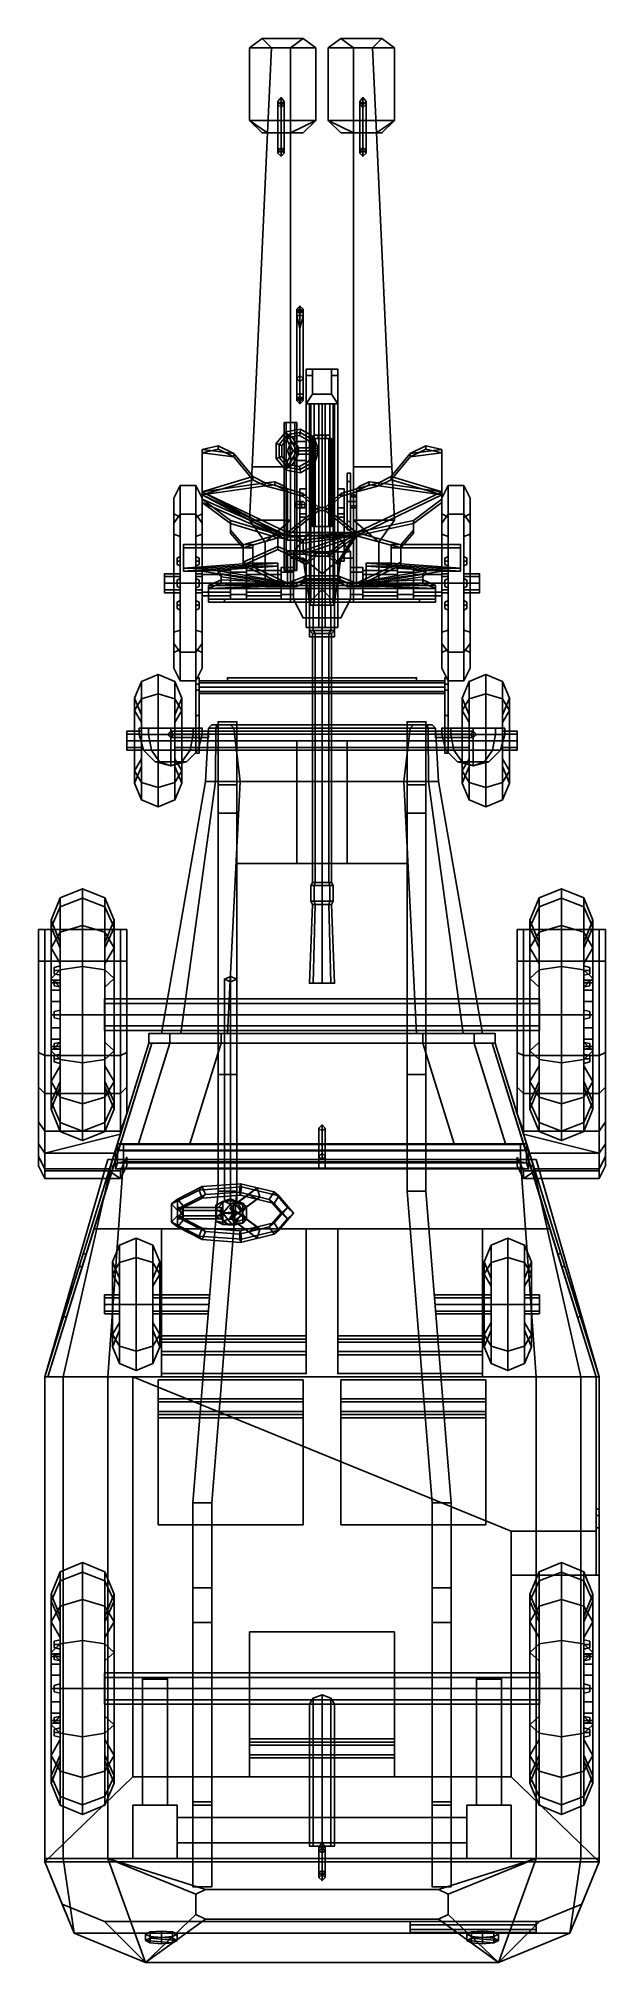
# Model space of a CAD drawing. Header units: millimetres. Extents: x -0.9 to 1, y -4.4 to 14.2.
# Drawn here: x -0.9 to 0.9, y -4.38 to 1.73 of the extents above.
import ezdxf

# ---------------------------------------------------------------- set-up
doc = ezdxf.new("R2010")
doc.units = ezdxf.units.MM
for name, color, linetype in [('fenders', 6, 'Continuous'), ('frame', 5, 'Continuous'), ('gun', 1, 'Continuous'), ('internals', 3, 'Continuous'), ('sleeve', 5, 'Continuous'), ('tent', 4, 'Continuous'), ('tmp', 4, 'Continuous'), ('trail', 6, 'Continuous'), ('turret', 2, 'Continuous'), ('wheels', 2, 'Continuous')]:
    doc.layers.add(name, color=color, linetype=linetype)

msp = doc.modelspace()

# ---------------------------------------------------------------- linework, layer by layer
for points in [[(-0.44, 0.113, 0.8526), (-0.22, 0.113, 0.8526), (-0.22, 0.1226, 0.8495), (-0.44, 0.1226, 0.8495)], [(-0.22, 0.1226, 0.8495), (-0.22, 0.0638, 0.6688), (-0.44, 0.0484, 0.6212), (-0.44, 0.1226, 0.8495)], [(-0.44, 0.1226, 0.8495), (-0.44, 0.0484, 0.6212), (-0.44, 0.0389, 0.6243), (-0.44, 0.113, 0.8526)], [(-0.22, 0.113, 0.8526), (-0.22, 0.0543, 0.6719), (-0.22, 0.0638, 0.6688), (-0.22, 0.1226, 0.8495)], [(0.04, 0.16, 0.27), (0.09, 0.1, 0.27), (-0.09, 0.1, 0.27), (-0.04, 0.16, 0.27)], [(-0.09, 0.1, 0.37), (0.09, 0.1, 0.37), (0.04, 0.16, 0.37), (-0.04, 0.16, 0.37)], [(-0.04, 0.16, 0.27), (-0.09, 0.1, 0.27), (-0.09, 0.1, 0.37), (-0.04, 0.16, 0.37)], [(-0.04, 0.16, 0.37), (0.04, 0.16, 0.37), (0.04, 0.16, 0.27), (-0.04, 0.16, 0.27)], [(0.04, 0.16, 0.37), (0.09, 0.1, 0.37), (0.09, 0.1, 0.27), (0.04, 0.16, 0.27)], [(0.22, 0.1226, 0.8495), (0.22, 0.0638, 0.6688), (0.22, 0.0543, 0.6719), (0.22, 0.113, 0.8526)], [(0.44, 0.0484, 0.6212), (0.22, 0.0638, 0.6688), (0.22, 0.1226, 0.8495), (0.44, 0.1226, 0.8495)], [(0.44, 0.1226, 0.8495), (0.22, 0.1226, 0.8495), (0.22, 0.113, 0.8526), (0.44, 0.113, 0.8526)], [(0.44, 0.113, 0.8526), (0.44, 0.0389, 0.6243), (0.44, 0.0484, 0.6212), (0.44, 0.1226, 0.8495)], [(-0.44, 0.0389, 0.6243), (-0.22, 0.0543, 0.6719), (-0.22, 0.113, 0.8526), (-0.44, 0.113, 0.8526)], [(-0.22, 0.0638, 0.6688), (-0.14, 0.0638, 0.6688), (-0.38, 0.0484, 0.6212), (-0.44, 0.0484, 0.6212)], [(-0.38, 0.0484, 0.6212), (-0.14, 0.0638, 0.6688), (-0.14, 0.0082, 0.4976), (-0.33, 0.0391, 0.5927)], [(-0.22, 0.0543, 0.6719), (-0.14, 0.0543, 0.6719), (-0.14, 0.0638, 0.6688), (-0.22, 0.0638, 0.6688)], [(-0.14, 0.0082, 0.4976), (-0.14, 0.0638, 0.6688), (-0.14, 0.0543, 0.6719), (-0.14, -0.0013, 0.5007)], [(0.09, 0.1, 0.27), (0.09, -0.05, 0.27), (-0.09, -0.05, 0.27), (-0.09, 0.1, 0.27)], [(-0.09, -0.05, 0.37), (0.09, -0.05, 0.37), (0.09, 0.1, 0.37), (-0.09, 0.1, 0.37)], [(-0.09, 0.1, 0.27), (-0.09, -0.05, 0.27), (-0.09, -0.05, 0.37), (-0.09, 0.1, 0.37)], [(0.09, 0.1, 0.37), (0.09, -0.05, 0.37), (0.09, -0.05, 0.27), (0.09, 0.1, 0.27)], [(0.14, -0.0013, 0.5007), (0.14, 0.0543, 0.6719), (0.14, 0.0638, 0.6688), (0.14, 0.0082, 0.4976)], [(0.14, 0.0082, 0.4976), (0.14, 0.0638, 0.6688), (0.38, 0.0484, 0.6212), (0.33, 0.0391, 0.5927)], [(0.38, 0.0484, 0.6212), (0.14, 0.0638, 0.6688), (0.22, 0.0638, 0.6688), (0.44, 0.0484, 0.6212)], [(0.22, 0.0638, 0.6688), (0.14, 0.0638, 0.6688), (0.14, 0.0543, 0.6719), (0.22, 0.0543, 0.6719)], [(0.22, 0.113, 0.8526), (0.22, 0.0543, 0.6719), (0.44, 0.0389, 0.6243), (0.44, 0.113, 0.8526)], [(-0.38, 0.0389, 0.6243), (-0.14, 0.0543, 0.6719), (-0.22, 0.0543, 0.6719), (-0.44, 0.0389, 0.6243)], [(-0.44, 0.0484, 0.6212), (-0.38, 0.0484, 0.6212), (-0.38, 0.0389, 0.6243), (-0.44, 0.0389, 0.6243)], [(-0.14, -0.0013, 0.5007), (-0.14, 0.0543, 0.6719), (-0.38, 0.0389, 0.6243), (-0.33, 0.0296, 0.5958)], [(-0.33, 0.0296, 0.5958), (-0.38, 0.0389, 0.6243), (-0.38, 0.0484, 0.6212), (-0.33, 0.0391, 0.5927)], [(-0.38, 0.0283, 0.2917), (-0.38, 0.04, 0.32), (-0.29, 0.04, 0.32), (-0.29, 0.0283, 0.2917)], [(-0.38, 0.04, 0.32), (-0.38, 0.0283, 0.3483), (-0.29, 0.0283, 0.3483), (-0.29, 0.04, 0.32)], [(-0.38, 0, 0.28), (-0.38, 0.0283, 0.2917), (-0.29, 0.0283, 0.2917), (-0.29, 0, 0.28)], [(-0.38, 0.0283, 0.3483), (-0.38, 0, 0.36), (-0.29, 0, 0.36), (-0.29, 0.0283, 0.3483)], [(-0.38, 0, 0.36), (-0.38, -0.0283, 0.3483), (-0.29, -0.0283, 0.3483), (-0.29, 0, 0.36)], [(-0.38, -0.0283, 0.2917), (-0.38, 0, 0.28), (-0.29, 0, 0.28), (-0.29, -0.0283, 0.2917)], [(-0.32, 0.0113, 0.5071), (-0.12, 0.002, 0.4786), (-0.12, 0.002, 0.4786), (-0.36, -0.0072, 0.4501)], [(-0.36, -0.0167, 0.4531), (-0.32, 0.0018, 0.5102), (-0.32, 0.0113, 0.5071), (-0.36, -0.0072, 0.4501)], [(-0.12, 0.002, 0.4786), (0.12, 0.002, 0.4786), (0.36, -0.0072, 0.4501), (-0.36, -0.0072, 0.4501)], [(-0.12, -0.0075, 0.4817), (-0.12, -0.0075, 0.4817), (-0.32, 0.0018, 0.5102), (-0.36, -0.0167, 0.4531)], [(-0.33, 0.0391, 0.5927), (-0.14, 0.0082, 0.4976), (-0.12, 0.002, 0.4786), (-0.32, 0.0299, 0.5642)], [(-0.32, 0.0203, 0.5673), (-0.33, 0.0296, 0.5958), (-0.33, 0.0391, 0.5927), (-0.32, 0.0299, 0.5642)], [(-0.12, -0.0075, 0.4817), (-0.14, -0.0013, 0.5007), (-0.33, 0.0296, 0.5958), (-0.32, 0.0203, 0.5673)], [(-0.32, 0.0018, 0.5102), (-0.32, 0.0203, 0.5673), (-0.32, 0.0299, 0.5642), (-0.32, 0.0113, 0.5071)], [(-0.32, 0.0299, 0.5642), (-0.12, 0.002, 0.4786), (-0.12, 0.002, 0.4786), (-0.32, 0.0113, 0.5071)], [(-0.12, -0.0075, 0.4817), (-0.12, -0.0075, 0.4817), (-0.32, 0.0203, 0.5673), (-0.32, 0.0018, 0.5102)], [(-0.29, 0.0354, 0.2846), (-0.29, 0.05, 0.32), (-0.24, 0.05, 0.32), (-0.24, 0.0354, 0.2846)], [(-0.29, 0.05, 0.32), (-0.29, 0.0354, 0.3554), (-0.24, 0.0354, 0.3554), (-0.24, 0.05, 0.32)], [(-0.29, 0.0283, 0.2917), (-0.29, 0.04, 0.32), (-0.29, 0.05, 0.32), (-0.29, 0.0354, 0.2846)], [(-0.29, 0.04, 0.32), (-0.29, 0.0283, 0.3483), (-0.29, 0.0354, 0.3554), (-0.29, 0.05, 0.32)], [(-0.29, 0, 0.27), (-0.29, 0.0354, 0.2846), (-0.24, 0.0354, 0.2846), (-0.24, 0, 0.27)], [(-0.29, 0.0354, 0.3554), (-0.29, 0, 0.37), (-0.24, 0, 0.37), (-0.24, 0.0354, 0.3554)], [(-0.29, 0, 0.28), (-0.29, 0.0283, 0.2917), (-0.29, 0.0354, 0.2846), (-0.29, 0, 0.27)], [(-0.29, 0.0283, 0.3483), (-0.29, 0, 0.36), (-0.29, 0, 0.37), (-0.29, 0.0354, 0.3554)], [(-0.29, 0, 0.37), (-0.29, -0.0354, 0.3554), (-0.24, -0.0354, 0.3554), (-0.24, 0, 0.37)], [(-0.29, -0.0354, 0.2846), (-0.29, 0, 0.27), (-0.24, 0, 0.27), (-0.24, -0.0354, 0.2846)], [(-0.29, 0, 0.36), (-0.29, -0.0283, 0.3483), (-0.29, -0.0354, 0.3554), (-0.29, 0, 0.37)], [(-0.29, -0.0283, 0.2917), (-0.29, 0, 0.28), (-0.29, 0, 0.27), (-0.29, -0.0354, 0.2846)], [(-0.24, 0.04, 0.32), (-0.24, 0.0283, 0.2917), (-0.24, 0.0354, 0.2846), (-0.24, 0.05, 0.32)], [(-0.24, 0.0283, 0.3483), (-0.24, 0.04, 0.32), (-0.24, 0.05, 0.32), (-0.24, 0.0354, 0.3554)], [(-0.24, 0.0283, 0.2917), (-0.24, 0.04, 0.32), (-0.13, 0.04, 0.32), (-0.13, 0.0283, 0.2917)], [(-0.24, 0.04, 0.32), (-0.24, 0.0283, 0.3483), (-0.13, 0.0283, 0.3483), (-0.13, 0.04, 0.32)], [(-0.24, 0.0283, 0.2917), (-0.24, 0, 0.28), (-0.24, 0, 0.27), (-0.24, 0.0354, 0.2846)], [(-0.24, 0, 0.36), (-0.24, 0.0283, 0.3483), (-0.24, 0.0354, 0.3554), (-0.24, 0, 0.37)], [(-0.24, 0, 0.28), (-0.24, 0.0283, 0.2917), (-0.13, 0.0283, 0.2917), (-0.13, 0, 0.28)], [(-0.24, 0.0283, 0.3483), (-0.24, 0, 0.36), (-0.13, 0, 0.36), (-0.13, 0.0283, 0.3483)], [(-0.24, 0, 0.36), (-0.24, -0.0283, 0.3483), (-0.13, -0.0283, 0.3483), (-0.13, 0, 0.36)], [(-0.24, -0.0283, 0.2917), (-0.24, 0, 0.28), (-0.13, 0, 0.28), (-0.13, -0.0283, 0.2917)], [(-0.24, -0.0283, 0.3483), (-0.24, 0, 0.36), (-0.24, 0, 0.37), (-0.24, -0.0354, 0.3554)], [(-0.24, 0, 0.28), (-0.24, -0.0283, 0.2917), (-0.24, -0.0354, 0.2846), (-0.24, 0, 0.27)], [(-0.12, 0.002, 0.4786), (-0.14, 0.0082, 0.4976), (-0.14, -0.0013, 0.5007), (-0.12, -0.0075, 0.4817)], [(-0.13, 0.0354, 0.2846), (-0.13, 0.05, 0.32), (-0.09, 0.05, 0.32), (-0.09, 0.0354, 0.2846)], [(-0.13, 0.05, 0.32), (-0.13, 0.0354, 0.3554), (-0.09, 0.0354, 0.3554), (-0.09, 0.05, 0.32)], [(-0.13, 0.0283, 0.2917), (-0.13, 0.04, 0.32), (-0.13, 0.05, 0.32), (-0.13, 0.0354, 0.2846)], [(-0.13, 0.04, 0.32), (-0.13, 0.0283, 0.3483), (-0.13, 0.0354, 0.3554), (-0.13, 0.05, 0.32)], [(-0.13, 0, 0.27), (-0.13, 0.0354, 0.2846), (-0.09, 0.0354, 0.2846), (-0.09, 0, 0.27)], [(-0.13, 0.0354, 0.3554), (-0.13, 0, 0.37), (-0.09, 0, 0.37), (-0.09, 0.0354, 0.3554)], [(-0.13, 0, 0.28), (-0.13, 0.0283, 0.2917), (-0.13, 0.0354, 0.2846), (-0.13, 0, 0.27)], [(-0.13, 0.0283, 0.3483), (-0.13, 0, 0.36), (-0.13, 0, 0.37), (-0.13, 0.0354, 0.3554)], [(-0.13, 0, 0.37), (-0.13, -0.0354, 0.3554), (-0.09, -0.0354, 0.3554), (-0.09, 0, 0.37)], [(-0.13, -0.0354, 0.2846), (-0.13, 0, 0.27), (-0.09, 0, 0.27), (-0.09, -0.0354, 0.2846)], [(-0.13, 0, 0.36), (-0.13, -0.0283, 0.3483), (-0.13, -0.0354, 0.3554), (-0.13, 0, 0.37)], [(-0.13, -0.0283, 0.2917), (-0.13, 0, 0.28), (-0.13, 0, 0.27), (-0.13, -0.0354, 0.2846)], [(-0.12, -0.0075, 0.4817), (0.12, -0.0075, 0.4817), (0.12, 0.002, 0.4786), (-0.12, 0.002, 0.4786)], [(0.13, 0.05, 0.32), (0.13, 0.0354, 0.2846), (0.09, 0.0354, 0.2846), (0.09, 0.05, 0.32)], [(0.13, 0.0354, 0.3554), (0.13, 0.05, 0.32), (0.09, 0.05, 0.32), (0.09, 0.0354, 0.3554)], [(0.13, 0.0354, 0.2846), (0.13, 0, 0.27), (0.09, 0, 0.27), (0.09, 0.0354, 0.2846)], [(0.13, 0, 0.37), (0.13, 0.0354, 0.3554), (0.09, 0.0354, 0.3554), (0.09, 0, 0.37)], [(0.13, -0.0354, 0.3554), (0.13, 0, 0.37), (0.09, 0, 0.37), (0.09, -0.0354, 0.3554)], [(0.13, 0, 0.27), (0.13, -0.0354, 0.2846), (0.09, -0.0354, 0.2846), (0.09, 0, 0.27)], [(0.12, 0.002, 0.4786), (0.14, 0.0082, 0.4976), (0.33, 0.0391, 0.5927), (0.32, 0.0299, 0.5642)], [(0.12, 0.002, 0.4786), (0.12, 0.002, 0.4786), (0.32, 0.0299, 0.5642), (0.32, 0.0113, 0.5071)], [(0.33, 0.0296, 0.5958), (0.14, -0.0013, 0.5007), (0.12, -0.0075, 0.4817), (0.32, 0.0203, 0.5673)], [(0.32, 0.0203, 0.5673), (0.12, -0.0075, 0.4817), (0.12, -0.0075, 0.4817), (0.32, 0.0018, 0.5102)], [(0.12, 0.002, 0.4786), (0.12, 0.002, 0.4786), (0.32, 0.0113, 0.5071), (0.36, -0.0072, 0.4501)], [(0.12, -0.0075, 0.4817), (0.14, -0.0013, 0.5007), (0.14, 0.0082, 0.4976), (0.12, 0.002, 0.4786)], [(0.32, 0.0018, 0.5102), (0.12, -0.0075, 0.4817), (0.12, -0.0075, 0.4817), (0.36, -0.0167, 0.4531)], [(0.13, 0.04, 0.32), (0.13, 0.0283, 0.2917), (0.13, 0.0354, 0.2846), (0.13, 0.05, 0.32)], [(0.13, 0.0283, 0.3483), (0.13, 0.04, 0.32), (0.13, 0.05, 0.32), (0.13, 0.0354, 0.3554)], [(0.24, 0.04, 0.32), (0.24, 0.0283, 0.2917), (0.13, 0.0283, 0.2917), (0.13, 0.04, 0.32)], [(0.24, 0.0283, 0.3483), (0.24, 0.04, 0.32), (0.13, 0.04, 0.32), (0.13, 0.0283, 0.3483)], [(0.13, 0.0283, 0.2917), (0.13, 0, 0.28), (0.13, 0, 0.27), (0.13, 0.0354, 0.2846)], [(0.13, 0, 0.36), (0.13, 0.0283, 0.3483), (0.13, 0.0354, 0.3554), (0.13, 0, 0.37)], [(0.24, 0.0283, 0.2917), (0.24, 0, 0.28), (0.13, 0, 0.28), (0.13, 0.0283, 0.2917)], [(0.24, 0, 0.36), (0.24, 0.0283, 0.3483), (0.13, 0.0283, 0.3483), (0.13, 0, 0.36)], [(0.13, -0.0283, 0.3483), (0.13, 0, 0.36), (0.13, 0, 0.37), (0.13, -0.0354, 0.3554)], [(0.13, 0, 0.28), (0.13, -0.0283, 0.2917), (0.13, -0.0354, 0.2846), (0.13, 0, 0.27)], [(0.24, -0.0283, 0.3483), (0.24, 0, 0.36), (0.13, 0, 0.36), (0.13, -0.0283, 0.3483)], [(0.24, 0, 0.28), (0.24, -0.0283, 0.2917), (0.13, -0.0283, 0.2917), (0.13, 0, 0.28)], [(0.38, 0.0389, 0.6243), (0.14, 0.0543, 0.6719), (0.14, -0.0013, 0.5007), (0.33, 0.0296, 0.5958)], [(0.22, 0.0543, 0.6719), (0.14, 0.0543, 0.6719), (0.38, 0.0389, 0.6243), (0.44, 0.0389, 0.6243)], [(0.24, 0.04, 0.32), (0.24, 0.0283, 0.3483), (0.24, 0.0354, 0.3554), (0.24, 0.05, 0.32)], [(0.24, 0.0283, 0.2917), (0.24, 0.04, 0.32), (0.24, 0.05, 0.32), (0.24, 0.0354, 0.2846)], [(0.29, 0.05, 0.32), (0.29, 0.0354, 0.2846), (0.24, 0.0354, 0.2846), (0.24, 0.05, 0.32)], [(0.29, 0.0354, 0.3554), (0.29, 0.05, 0.32), (0.24, 0.05, 0.32), (0.24, 0.0354, 0.3554)], [(0.24, 0.0283, 0.3483), (0.24, 0, 0.36), (0.24, 0, 0.37), (0.24, 0.0354, 0.3554)], [(0.24, 0, 0.28), (0.24, 0.0283, 0.2917), (0.24, 0.0354, 0.2846), (0.24, 0, 0.27)], [(0.29, 0.0354, 0.2846), (0.29, 0, 0.27), (0.24, 0, 0.27), (0.24, 0.0354, 0.2846)], [(0.29, 0, 0.37), (0.29, 0.0354, 0.3554), (0.24, 0.0354, 0.3554), (0.24, 0, 0.37)], [(0.24, -0.0283, 0.2917), (0.24, 0, 0.28), (0.24, 0, 0.27), (0.24, -0.0354, 0.2846)], [(0.24, 0, 0.36), (0.24, -0.0283, 0.3483), (0.24, -0.0354, 0.3554), (0.24, 0, 0.37)], [(0.29, -0.0354, 0.3554), (0.29, 0, 0.37), (0.24, 0, 0.37), (0.24, -0.0354, 0.3554)], [(0.29, 0, 0.27), (0.29, -0.0354, 0.2846), (0.24, -0.0354, 0.2846), (0.24, 0, 0.27)], [(0.29, 0.04, 0.32), (0.29, 0.0283, 0.2917), (0.29, 0.0354, 0.2846), (0.29, 0.05, 0.32)], [(0.29, 0.0283, 0.3483), (0.29, 0.04, 0.32), (0.29, 0.05, 0.32), (0.29, 0.0354, 0.3554)], [(0.38, 0.04, 0.32), (0.38, 0.0283, 0.2917), (0.29, 0.0283, 0.2917), (0.29, 0.04, 0.32)], [(0.38, 0.0283, 0.3483), (0.38, 0.04, 0.32), (0.29, 0.04, 0.32), (0.29, 0.0283, 0.3483)], [(0.29, 0.0283, 0.2917), (0.29, 0, 0.28), (0.29, 0, 0.27), (0.29, 0.0354, 0.2846)], [(0.29, 0, 0.36), (0.29, 0.0283, 0.3483), (0.29, 0.0354, 0.3554), (0.29, 0, 0.37)], [(0.38, 0.0283, 0.2917), (0.38, 0, 0.28), (0.29, 0, 0.28), (0.29, 0.0283, 0.2917)], [(0.38, 0, 0.36), (0.38, 0.0283, 0.3483), (0.29, 0.0283, 0.3483), (0.29, 0, 0.36)], [(0.29, -0.0283, 0.3483), (0.29, 0, 0.36), (0.29, 0, 0.37), (0.29, -0.0354, 0.3554)], [(0.29, 0, 0.28), (0.29, -0.0283, 0.2917), (0.29, -0.0354, 0.2846), (0.29, 0, 0.27)], [(0.38, -0.0283, 0.3483), (0.38, 0, 0.36), (0.29, 0, 0.36), (0.29, -0.0283, 0.3483)], [(0.38, 0, 0.28), (0.38, -0.0283, 0.2917), (0.29, -0.0283, 0.2917), (0.29, 0, 0.28)], [(0.32, 0.0299, 0.5642), (0.33, 0.0391, 0.5927), (0.33, 0.0296, 0.5958), (0.32, 0.0203, 0.5673)], [(0.32, 0.0113, 0.5071), (0.32, 0.0299, 0.5642), (0.32, 0.0203, 0.5673), (0.32, 0.0018, 0.5102)], [(0.36, -0.0072, 0.4501), (0.32, 0.0113, 0.5071), (0.32, 0.0018, 0.5102), (0.36, -0.0167, 0.4531)], [(0.33, 0.0391, 0.5927), (0.38, 0.0484, 0.6212), (0.38, 0.0389, 0.6243), (0.33, 0.0296, 0.5958)], [(0.44, 0.0389, 0.6243), (0.38, 0.0389, 0.6243), (0.38, 0.0484, 0.6212), (0.44, 0.0484, 0.6212)], [(-0.38, -0.0283, 0.3483), (-0.38, -0.04, 0.32), (-0.29, -0.04, 0.32), (-0.29, -0.0283, 0.3483)], [(-0.38, -0.04, 0.32), (-0.38, -0.0283, 0.2917), (-0.29, -0.0283, 0.2917), (-0.29, -0.04, 0.32)], [(-0.36, -0.0072, 0.4501), (-0.36, -0.05, 0.3184), (-0.36, -0.06, 0.32), (-0.36, -0.0167, 0.4531)], [(-0.36, -0.0072, 0.4501), (0.36, -0.0072, 0.4501), (0.36, -0.05, 0.3184), (-0.36, -0.05, 0.3184)], [(-0.36, -0.0167, 0.4531), (0.36, -0.0167, 0.4531), (0.12, -0.0075, 0.4817), (-0.12, -0.0075, 0.4817)], [(-0.36, -0.06, 0.32), (0.36, -0.06, 0.32), (0.36, -0.0167, 0.4531), (-0.36, -0.0167, 0.4531)], [(-0.36, -0.05, 0.3184), (-0.36, -0.05, 0.27), (-0.36, -0.06, 0.27), (-0.36, -0.06, 0.32)], [(-0.36, -0.05, 0.27), (-0.31, -0.05, 0.1), (-0.31, -0.06, 0.1), (-0.36, -0.06, 0.27)], [(-0.36, -0.05, 0.27), (0.36, -0.05, 0.27), (0.31, -0.05, 0.1), (-0.31, -0.05, 0.1)], [(-0.36, -0.05, 0.3184), (0.36, -0.05, 0.3184), (0.36, -0.05, 0.27), (-0.36, -0.05, 0.27)], [(-0.31, -0.06, 0.1), (0.31, -0.06, 0.1), (0.36, -0.06, 0.27), (-0.36, -0.06, 0.27)], [(-0.36, -0.06, 0.27), (0.36, -0.06, 0.27), (0.36, -0.06, 0.32), (-0.36, -0.06, 0.32)], [(-0.31, -0.05, 0.1), (0.31, -0.05, 0.1), (0.31, -0.06, 0.1), (-0.31, -0.06, 0.1)], [(-0.29, -0.0283, 0.3483), (-0.29, -0.04, 0.32), (-0.29, -0.05, 0.32), (-0.29, -0.0354, 0.3554)], [(-0.29, -0.04, 0.32), (-0.29, -0.0283, 0.2917), (-0.29, -0.0354, 0.2846), (-0.29, -0.05, 0.32)], [(-0.29, -0.0354, 0.3554), (-0.29, -0.05, 0.32), (-0.24, -0.05, 0.32), (-0.24, -0.0354, 0.3554)], [(-0.29, -0.05, 0.32), (-0.29, -0.0354, 0.2846), (-0.24, -0.0354, 0.2846), (-0.24, -0.05, 0.32)], [(-0.24, -0.0283, 0.3483), (-0.24, -0.04, 0.32), (-0.13, -0.04, 0.32), (-0.13, -0.0283, 0.3483)], [(-0.24, -0.04, 0.32), (-0.24, -0.0283, 0.2917), (-0.13, -0.0283, 0.2917), (-0.13, -0.04, 0.32)], [(-0.24, -0.04, 0.32), (-0.24, -0.0283, 0.3483), (-0.24, -0.0354, 0.3554), (-0.24, -0.05, 0.32)], [(-0.24, -0.0283, 0.2917), (-0.24, -0.04, 0.32), (-0.24, -0.05, 0.32), (-0.24, -0.0354, 0.2846)], [(-0.13, -0.0283, 0.3483), (-0.13, -0.04, 0.32), (-0.13, -0.05, 0.32), (-0.13, -0.0354, 0.3554)], [(-0.13, -0.04, 0.32), (-0.13, -0.0283, 0.2917), (-0.13, -0.0354, 0.2846), (-0.13, -0.05, 0.32)], [(-0.13, -0.0354, 0.3554), (-0.13, -0.05, 0.32), (-0.09, -0.05, 0.32), (-0.09, -0.0354, 0.3554)], [(-0.13, -0.05, 0.32), (-0.13, -0.0354, 0.2846), (-0.09, -0.0354, 0.2846), (-0.09, -0.05, 0.32)], [(0.09, -0.05, 0.27), (0.06, -0.11, 0.27), (-0.06, -0.11, 0.27), (-0.09, -0.05, 0.27)], [(-0.09, -0.05, 0.27), (-0.06, -0.11, 0.27), (-0.06, -0.11, 0.37), (-0.09, -0.05, 0.37)], [(-0.06, -0.11, 0.37), (0.06, -0.11, 0.37), (0.09, -0.05, 0.37), (-0.09, -0.05, 0.37)], [(0.09, -0.05, 0.37), (0.06, -0.11, 0.37), (0.06, -0.11, 0.27), (0.09, -0.05, 0.27)], [(0.13, -0.05, 0.32), (0.13, -0.0354, 0.3554), (0.09, -0.0354, 0.3554), (0.09, -0.05, 0.32)], [(0.13, -0.0354, 0.2846), (0.13, -0.05, 0.32), (0.09, -0.05, 0.32), (0.09, -0.0354, 0.2846)], [(0.13, -0.04, 0.32), (0.13, -0.0283, 0.3483), (0.13, -0.0354, 0.3554), (0.13, -0.05, 0.32)], [(0.13, -0.0283, 0.2917), (0.13, -0.04, 0.32), (0.13, -0.05, 0.32), (0.13, -0.0354, 0.2846)], [(0.24, -0.04, 0.32), (0.24, -0.0283, 0.3483), (0.13, -0.0283, 0.3483), (0.13, -0.04, 0.32)], [(0.24, -0.0283, 0.2917), (0.24, -0.04, 0.32), (0.13, -0.04, 0.32), (0.13, -0.0283, 0.2917)], [(0.24, -0.04, 0.32), (0.24, -0.0283, 0.2917), (0.24, -0.0354, 0.2846), (0.24, -0.05, 0.32)], [(0.24, -0.0283, 0.3483), (0.24, -0.04, 0.32), (0.24, -0.05, 0.32), (0.24, -0.0354, 0.3554)], [(0.29, -0.05, 0.32), (0.29, -0.0354, 0.3554), (0.24, -0.0354, 0.3554), (0.24, -0.05, 0.32)], [(0.29, -0.0354, 0.2846), (0.29, -0.05, 0.32), (0.24, -0.05, 0.32), (0.24, -0.0354, 0.2846)], [(0.29, -0.04, 0.32), (0.29, -0.0283, 0.3483), (0.29, -0.0354, 0.3554), (0.29, -0.05, 0.32)], [(0.29, -0.0283, 0.2917), (0.29, -0.04, 0.32), (0.29, -0.05, 0.32), (0.29, -0.0354, 0.2846)], [(0.38, -0.04, 0.32), (0.38, -0.0283, 0.3483), (0.29, -0.0283, 0.3483), (0.29, -0.04, 0.32)], [(0.38, -0.0283, 0.2917), (0.38, -0.04, 0.32), (0.29, -0.04, 0.32), (0.29, -0.0283, 0.2917)], [(0.36, -0.06, 0.27), (0.31, -0.06, 0.1), (0.31, -0.05, 0.1), (0.36, -0.05, 0.27)], [(0.36, -0.0167, 0.4531), (0.36, -0.06, 0.32), (0.36, -0.05, 0.3184), (0.36, -0.0072, 0.4501)], [(0.36, -0.06, 0.32), (0.36, -0.06, 0.27), (0.36, -0.05, 0.27), (0.36, -0.05, 0.3184)], [(-0.06, -0.11, 0.27), (0.06, -0.11, 0.27), (0.06, -0.11, 0.37), (-0.06, -0.11, 0.37)], [(0.04, -0.11, 0.35), (0.04, -0.17, 0.35), (-0.04, -0.17, 0.35), (-0.04, -0.11, 0.35)], [(-0.04, -0.11, 0.35), (-0.04, -0.17, 0.35), (-0.04, -0.17, 0.37), (-0.04, -0.11, 0.37)], [(-0.04, -0.17, 0.37), (0.04, -0.17, 0.37), (0.04, -0.11, 0.37), (-0.04, -0.11, 0.37)], [(-0.04, -0.17, 0.29), (0.04, -0.17, 0.29), (0.04, -0.11, 0.29), (-0.04, -0.11, 0.29)], [(-0.04, -0.11, 0.27), (-0.04, -0.17, 0.27), (-0.04, -0.17, 0.29), (-0.04, -0.11, 0.29)], [(0.04, -0.11, 0.27), (0.04, -0.17, 0.27), (-0.04, -0.17, 0.27), (-0.04, -0.11, 0.27)], [(0.04, -0.11, 0.37), (0.04, -0.17, 0.37), (0.04, -0.17, 0.35), (0.04, -0.11, 0.35)], [(0.04, -0.11, 0.29), (0.04, -0.17, 0.29), (0.04, -0.17, 0.27), (0.04, -0.11, 0.27)], [(-0.04, -0.17, 0.35), (0.04, -0.17, 0.35), (0.04, -0.17, 0.37), (-0.04, -0.17, 0.37)], [(-0.04, -0.17, 0.27), (0.04, -0.17, 0.27), (0.04, -0.17, 0.29), (-0.04, -0.17, 0.29)], [(-0.3, -0.3, -11.88), (-0.3, -0.31, -11.88), (-0.3, -0.31, -11.76), (-0.3, -0.3, -11.76)], [(0.3, -0.3, -11.76), (0.3, -0.3, -11.88), (-0.3, -0.3, -11.88), (-0.3, -0.3, -11.76)], [(0.3, -0.3, -11.88), (0.3, -0.31, -11.88), (-0.3, -0.31, -11.88), (-0.3, -0.3, -11.88)], [(-0.3, -0.3, -11.76), (-0.3, -0.31, -11.76), (0.3, -0.31, -11.76), (0.3, -0.3, -11.76)], [(0.3, -0.31, -11.76), (0.3, -0.31, -11.88), (0.3, -0.3, -11.88), (0.3, -0.3, -11.76)], [(-0.3, -0.31, -11.76), (-0.3, -0.31, -11.88), (0.3, -0.31, -11.88), (0.3, -0.31, -11.76)], [(-0.58, -0.46, -11.67), (-0.4093, -0.46, -11.5993), (-0.38, -0.46, -11.67), (-0.5507, -0.46, -11.7407)], [(-0.58, -0.46, -11.67), (-0.5507, -0.46, -11.7407), (-0.5507, -0.48, -11.7407), (-0.58, -0.48, -11.67)], [(-0.5507, -0.46, -11.5993), (-0.48, -0.46, -11.57), (-0.4093, -0.46, -11.5993), (-0.58, -0.46, -11.67)], [(-0.5507, -0.46, -11.5993), (-0.58, -0.46, -11.67), (-0.58, -0.48, -11.67), (-0.5507, -0.48, -11.5993)], [(-0.5666, -0.53, -11.67), (-0.58, -0.48, -11.67), (-0.5507, -0.48, -11.7407), (-0.5412, -0.53, -11.7312)], [(-0.5412, -0.53, -11.6088), (-0.5507, -0.48, -11.5993), (-0.58, -0.48, -11.67), (-0.5666, -0.53, -11.67)], [(-0.5507, -0.46, -11.7407), (-0.38, -0.46, -11.67), (-0.4093, -0.46, -11.7407), (-0.48, -0.46, -11.77)], [(-0.5507, -0.46, -11.7407), (-0.48, -0.46, -11.77), (-0.48, -0.48, -11.77), (-0.5507, -0.48, -11.7407)], [(-0.48, -0.46, -11.57), (-0.5507, -0.46, -11.5993), (-0.5507, -0.48, -11.5993), (-0.48, -0.48, -11.57)], [(-0.5412, -0.53, -11.7312), (-0.5507, -0.48, -11.7407), (-0.48, -0.48, -11.77), (-0.48, -0.53, -11.7566)], [(-0.48, -0.53, -11.5834), (-0.48, -0.48, -11.57), (-0.5507, -0.48, -11.5993), (-0.5412, -0.53, -11.6088)], [(-0.49, -0.48, -11.82), (-0.48, -0.47, -11.81), (-0.36, -0.47, -11.81), (-0.36, -0.48, -11.82)], [(-0.48, -0.47, -11.81), (-0.49, -0.48, -11.82), (-0.49, -0.48, -11.76), (-0.48, -0.47, -11.77)], [(-0.48, -0.49, -11.81), (-0.49, -0.48, -11.82), (-0.36, -0.48, -11.82), (-0.36, -0.49, -11.81)], [(-0.49, -0.48, -11.82), (-0.48, -0.49, -11.81), (-0.48, -0.49, -11.77), (-0.49, -0.48, -11.76)], [(-0.48, -0.46, -11.77), (-0.4093, -0.46, -11.7407), (-0.4093, -0.48, -11.7407), (-0.48, -0.48, -11.77)], [(-0.4093, -0.46, -11.5993), (-0.48, -0.46, -11.57), (-0.48, -0.48, -11.57), (-0.4093, -0.48, -11.5993)], [(-0.48, -0.47, -11.81), (-0.47, -0.48, -11.8), (-0.36, -0.48, -11.8), (-0.36, -0.47, -11.81)], [(-0.47, -0.48, -11.8), (-0.48, -0.47, -11.81), (-0.48, -0.47, -11.77), (-0.47, -0.48, -11.76)], [(-0.47, -0.48, -11.8), (-0.48, -0.49, -11.81), (-0.36, -0.49, -11.81), (-0.36, -0.48, -11.8)], [(-0.48, -0.49, -11.81), (-0.47, -0.48, -11.8), (-0.47, -0.48, -11.76), (-0.48, -0.49, -11.77)], [(-0.48, -0.53, -11.7566), (-0.48, -0.48, -11.77), (-0.4093, -0.48, -11.7407), (-0.4188, -0.53, -11.7312)], [(-0.4188, -0.53, -11.6088), (-0.4093, -0.48, -11.5993), (-0.48, -0.48, -11.57), (-0.48, -0.53, -11.5834)], [(-0.4188, -0.53, -11.7312), (-0.4093, -0.48, -11.7407), (-0.38, -0.48, -11.67), (-0.3934, -0.53, -11.67)], [(-0.3934, -0.53, -11.67), (-0.38, -0.48, -11.67), (-0.4093, -0.48, -11.5993), (-0.4188, -0.53, -11.6088)], [(-0.4093, -0.46, -11.7407), (-0.38, -0.46, -11.67), (-0.38, -0.48, -11.67), (-0.4093, -0.48, -11.7407)], [(-0.38, -0.46, -11.67), (-0.4093, -0.46, -11.5993), (-0.4093, -0.48, -11.5993), (-0.38, -0.48, -11.67)], [(-0.36, -0.46, -11.94), (-0.37, -0.63, -11.94), (-0.37, -0.63, -11.59), (-0.36, -0.46, -11.59)], [(0.36, -0.46, -11.94), (0.37, -0.63, -11.94), (-0.37, -0.63, -11.94), (-0.36, -0.46, -11.94)], [(-0.3366, -0.46, -11.5334), (-0.36, -0.46, -11.59), (-0.37, -0.63, -11.59), (-0.3378, -0.63, -11.5122)], [(-0.35, -0.45, -11.59), (-0.35, -0.45, -11.94), (-0.36, -0.46, -11.94), (-0.36, -0.46, -11.59)], [(-0.36, -0.46, -11.94), (-0.35, -0.45, -11.94), (0.35, -0.45, -11.94), (0.36, -0.46, -11.94)], [(-0.3324, -0.45, -11.5476), (-0.35, -0.45, -11.59), (-0.36, -0.46, -11.59), (-0.3366, -0.46, -11.5334)], [(0.35, -0.45, -11.59), (0.35, -0.45, -11.94), (-0.35, -0.45, -11.94), (-0.35, -0.45, -11.59)], [(0.35, -0.45, -11.59), (-0.35, -0.45, -11.59), (-0.3324, -0.45, -11.5476), (0.3324, -0.45, -11.5476)], [(-0.28, -0.46, -11.51), (-0.3366, -0.46, -11.5334), (-0.3378, -0.63, -11.5122), (-0.26, -0.63, -11.48)], [(-0.29, -0.45, -11.53), (-0.3324, -0.45, -11.5476), (-0.3366, -0.46, -11.5334), (-0.28, -0.46, -11.51)], [(0.3324, -0.45, -11.5476), (-0.3324, -0.45, -11.5476), (-0.29, -0.45, -11.53), (0.29, -0.45, -11.53)], [(0.29, -0.45, -11.53), (-0.29, -0.45, -11.53), (-0.28, -0.46, -11.51), (0.28, -0.46, -11.51)], [(0.28, -0.46, -11.51), (-0.28, -0.46, -11.51), (-0.26, -0.63, -11.48), (0.26, -0.63, -11.48)], [(0.3366, -0.46, -11.5334), (0.28, -0.46, -11.51), (0.26, -0.63, -11.48), (0.3378, -0.63, -11.5122)], [(0.3324, -0.45, -11.5476), (0.29, -0.45, -11.53), (0.28, -0.46, -11.51), (0.3366, -0.46, -11.5334)], [(0.35, -0.45, -11.59), (0.3324, -0.45, -11.5476), (0.3366, -0.46, -11.5334), (0.36, -0.46, -11.59)], [(0.36, -0.46, -11.59), (0.3366, -0.46, -11.5334), (0.3378, -0.63, -11.5122), (0.37, -0.63, -11.59)], [(0.36, -0.46, -11.94), (0.35, -0.45, -11.94), (0.35, -0.45, -11.59), (0.36, -0.46, -11.59)], [(0.37, -0.63, -11.59), (0.37, -0.63, -11.94), (0.36, -0.46, -11.94), (0.36, -0.46, -11.59)], [(0.47, -0.48, -11.8), (0.48, -0.47, -11.81), (0.36, -0.47, -11.81), (0.36, -0.48, -11.8)], [(0.48, -0.47, -11.81), (0.49, -0.48, -11.82), (0.36, -0.48, -11.82), (0.36, -0.47, -11.81)], [(0.49, -0.48, -11.82), (0.48, -0.49, -11.81), (0.36, -0.49, -11.81), (0.36, -0.48, -11.82)], [(0.48, -0.49, -11.81), (0.47, -0.48, -11.8), (0.36, -0.48, -11.8), (0.36, -0.49, -11.81)], [(0.4093, -0.46, -11.5993), (0.38, -0.46, -11.67), (0.38, -0.48, -11.67), (0.4093, -0.48, -11.5993)], [(0.38, -0.46, -11.67), (0.4093, -0.46, -11.7407), (0.4093, -0.48, -11.7407), (0.38, -0.48, -11.67)], [(0.38, -0.46, -11.67), (0.5507, -0.46, -11.5993), (0.58, -0.46, -11.67), (0.4093, -0.46, -11.7407)], [(0.4093, -0.46, -11.5993), (0.48, -0.46, -11.57), (0.5507, -0.46, -11.5993), (0.38, -0.46, -11.67)], [(0.4188, -0.53, -11.6088), (0.4093, -0.48, -11.5993), (0.38, -0.48, -11.67), (0.3934, -0.53, -11.67)], [(0.3934, -0.53, -11.67), (0.38, -0.48, -11.67), (0.4093, -0.48, -11.7407), (0.4188, -0.53, -11.7312)], [(0.48, -0.46, -11.57), (0.4093, -0.46, -11.5993), (0.4093, -0.48, -11.5993), (0.48, -0.48, -11.57)], [(0.4093, -0.46, -11.7407), (0.48, -0.46, -11.77), (0.48, -0.48, -11.77), (0.4093, -0.48, -11.7407)], [(0.4093, -0.46, -11.7407), (0.58, -0.46, -11.67), (0.5507, -0.46, -11.7407), (0.48, -0.46, -11.77)], [(0.48, -0.53, -11.5834), (0.48, -0.48, -11.57), (0.4093, -0.48, -11.5993), (0.4188, -0.53, -11.6088)], [(0.4188, -0.53, -11.7312), (0.4093, -0.48, -11.7407), (0.48, -0.48, -11.77), (0.48, -0.53, -11.7566)], [(0.48, -0.47, -11.81), (0.47, -0.48, -11.8), (0.47, -0.48, -11.76), (0.48, -0.47, -11.77)], [(0.47, -0.48, -11.8), (0.48, -0.49, -11.81), (0.48, -0.49, -11.77), (0.47, -0.48, -11.76)], [(0.5507, -0.46, -11.5993), (0.48, -0.46, -11.57), (0.48, -0.48, -11.57), (0.5507, -0.48, -11.5993)], [(0.48, -0.46, -11.77), (0.5507, -0.46, -11.7407), (0.5507, -0.48, -11.7407), (0.48, -0.48, -11.77)], [(0.49, -0.48, -11.82), (0.48, -0.47, -11.81), (0.48, -0.47, -11.77), (0.49, -0.48, -11.76)], [(0.5412, -0.53, -11.6088), (0.5507, -0.48, -11.5993), (0.48, -0.48, -11.57), (0.48, -0.53, -11.5834)], [(0.48, -0.53, -11.7566), (0.48, -0.48, -11.77), (0.5507, -0.48, -11.7407), (0.5412, -0.53, -11.7312)], [(0.48, -0.49, -11.81), (0.49, -0.48, -11.82), (0.49, -0.48, -11.76), (0.48, -0.49, -11.77)], [(0.5666, -0.53, -11.67), (0.58, -0.48, -11.67), (0.5507, -0.48, -11.5993), (0.5412, -0.53, -11.6088)], [(0.5412, -0.53, -11.7312), (0.5507, -0.48, -11.7407), (0.58, -0.48, -11.67), (0.5666, -0.53, -11.67)], [(0.58, -0.46, -11.67), (0.5507, -0.46, -11.5993), (0.5507, -0.48, -11.5993), (0.58, -0.48, -11.67)], [(0.5507, -0.46, -11.7407), (0.58, -0.46, -11.67), (0.58, -0.48, -11.67), (0.5507, -0.48, -11.7407)], [(-0.53, -0.5666, -11.67), (-0.5666, -0.53, -11.67), (-0.5412, -0.53, -11.7312), (-0.5154, -0.5666, -11.7054)], [(-0.5154, -0.5666, -11.6346), (-0.5412, -0.53, -11.6088), (-0.5666, -0.53, -11.67), (-0.53, -0.5666, -11.67)], [(-0.5154, -0.5666, -11.7054), (-0.5412, -0.53, -11.7312), (-0.48, -0.53, -11.7566), (-0.48, -0.5666, -11.72)], [(-0.48, -0.5666, -11.62), (-0.48, -0.53, -11.5834), (-0.5412, -0.53, -11.6088), (-0.5154, -0.5666, -11.6346)], [(-0.48, -0.5666, -11.72), (-0.48, -0.53, -11.7566), (-0.4188, -0.53, -11.7312), (-0.4446, -0.5666, -11.7054)], [(-0.4446, -0.5666, -11.6346), (-0.4188, -0.53, -11.6088), (-0.48, -0.53, -11.5834), (-0.48, -0.5666, -11.62)], [(-0.4446, -0.5666, -11.7054), (-0.4188, -0.53, -11.7312), (-0.3934, -0.53, -11.67), (-0.43, -0.5666, -11.67)], [(-0.43, -0.5666, -11.67), (-0.3934, -0.53, -11.67), (-0.4188, -0.53, -11.6088), (-0.4446, -0.5666, -11.6346)], [(0.4446, -0.5666, -11.6346), (0.4188, -0.53, -11.6088), (0.3934, -0.53, -11.67), (0.43, -0.5666, -11.67)], [(0.43, -0.5666, -11.67), (0.3934, -0.53, -11.67), (0.4188, -0.53, -11.7312), (0.4446, -0.5666, -11.7054)], [(0.48, -0.5666, -11.62), (0.48, -0.53, -11.5834), (0.4188, -0.53, -11.6088), (0.4446, -0.5666, -11.6346)], [(0.4446, -0.5666, -11.7054), (0.4188, -0.53, -11.7312), (0.48, -0.53, -11.7566), (0.48, -0.5666, -11.72)], [(0.5154, -0.5666, -11.6346), (0.5412, -0.53, -11.6088), (0.48, -0.53, -11.5834), (0.48, -0.5666, -11.62)], [(0.48, -0.5666, -11.72), (0.48, -0.53, -11.7566), (0.5412, -0.53, -11.7312), (0.5154, -0.5666, -11.7054)], [(0.53, -0.5666, -11.67), (0.5666, -0.53, -11.67), (0.5412, -0.53, -11.6088), (0.5154, -0.5666, -11.6346)], [(0.5154, -0.5666, -11.7054), (0.5412, -0.53, -11.7312), (0.5666, -0.53, -11.67), (0.53, -0.5666, -11.67)], [(-0.48, -0.58, -11.67), (-0.53, -0.5666, -11.67), (-0.5154, -0.5666, -11.7054), (-0.48, -0.58, -11.67)], [(-0.48, -0.58, -11.67), (-0.5154, -0.5666, -11.6346), (-0.53, -0.5666, -11.67), (-0.48, -0.58, -11.67)], [(-0.48, -0.58, -11.67), (-0.5154, -0.5666, -11.7054), (-0.48, -0.5666, -11.72), (-0.48, -0.58, -11.67)], [(-0.48, -0.58, -11.67), (-0.48, -0.5666, -11.62), (-0.5154, -0.5666, -11.6346), (-0.48, -0.58, -11.67)], [(-0.48, -0.58, -11.67), (-0.48, -0.5666, -11.72), (-0.4446, -0.5666, -11.7054), (-0.48, -0.58, -11.67)], [(-0.48, -0.58, -11.67), (-0.4446, -0.5666, -11.7054), (-0.43, -0.5666, -11.67), (-0.48, -0.58, -11.67)], [(-0.48, -0.58, -11.67), (-0.4446, -0.5666, -11.6346), (-0.48, -0.5666, -11.62), (-0.48, -0.58, -11.67)], [(-0.48, -0.58, -11.67), (-0.43, -0.5666, -11.67), (-0.4446, -0.5666, -11.6346), (-0.48, -0.58, -11.67)], [(0.48, -0.58, -11.67), (0.4446, -0.5666, -11.6346), (0.43, -0.5666, -11.67), (0.48, -0.58, -11.67)], [(0.48, -0.58, -11.67), (0.43, -0.5666, -11.67), (0.4446, -0.5666, -11.7054), (0.48, -0.58, -11.67)], [(0.48, -0.58, -11.67), (0.48, -0.5666, -11.62), (0.4446, -0.5666, -11.6346), (0.48, -0.58, -11.67)], [(0.48, -0.58, -11.67), (0.4446, -0.5666, -11.7054), (0.48, -0.5666, -11.72), (0.48, -0.58, -11.67)], [(0.48, -0.58, -11.67), (0.53, -0.5666, -11.67), (0.5154, -0.5666, -11.6346), (0.48, -0.58, -11.67)], [(0.48, -0.58, -11.67), (0.5154, -0.5666, -11.6346), (0.48, -0.5666, -11.62), (0.48, -0.58, -11.67)], [(0.48, -0.58, -11.67), (0.48, -0.5666, -11.72), (0.5154, -0.5666, -11.7054), (0.48, -0.58, -11.67)], [(0.48, -0.58, -11.67), (0.5154, -0.5666, -11.7054), (0.53, -0.5666, -11.67), (0.48, -0.58, -11.67)], [(-0.51, -1.43, -11.94), (-0.37, -0.63, -11.94), (0.37, -0.63, -11.94), (0.51, -1.43, -11.94)], [(-0.37, -0.63, -11.59), (-0.37, -0.63, -11.94), (-0.51, -1.43, -11.94), (-0.51, -1.43, -11.59)], [(-0.3378, -0.63, -11.5122), (-0.37, -0.63, -11.59), (-0.51, -1.43, -11.59), (-0.4485, -1.43, -11.4415)], [(-0.26, -0.63, -11.48), (-0.3378, -0.63, -11.5122), (-0.4485, -1.43, -11.4415), (-0.3, -1.43, -11.38)], [(0.26, -0.63, -11.48), (-0.26, -0.63, -11.48), (-0.3, -1.43, -11.38), (0.3, -1.43, -11.38)], [(0.3378, -0.63, -11.5122), (0.26, -0.63, -11.48), (0.3, -1.43, -11.38), (0.4485, -1.43, -11.4415)], [(0.37, -0.63, -11.59), (0.3378, -0.63, -11.5122), (0.4485, -1.43, -11.4415), (0.51, -1.43, -11.59)], [(0.51, -1.43, -11.94), (0.37, -0.63, -11.94), (0.37, -0.63, -11.59), (0.51, -1.43, -11.59)], [(-0.55, -1.46, -11.94), (-0.88, -2.52, -11.94), (-0.7586, -2.13, -11.7), (-0.6714, -1.85, -11.7)], [(-0.55, -1.46, -11.94), (-0.55, -1.46, -11.94), (-0.6714, -1.85, -11.7), (-0.6496, -1.78, -11.7)], [(-0.4826, -1.46, -11.4274), (-0.55, -1.46, -11.59), (-0.6496, -1.78, -11.49), (-0.5823, -1.78, -11.3274)], [(-0.55, -1.46, -11.59), (-0.55, -1.46, -11.94), (-0.6496, -1.78, -11.7), (-0.6496, -1.78, -11.49)], [(-0.32, -1.46, -11.36), (-0.4826, -1.46, -11.4274), (-0.5823, -1.78, -11.3274), (-0.4196, -1.78, -11.26)], [(-0.55, -1.43, -11.94), (-0.55, -1.46, -11.94), (-0.55, -1.46, -11.59), (-0.55, -1.43, -11.59)], [(0.55, -1.43, -11.94), (0.55, -1.46, -11.94), (-0.55, -1.46, -11.94), (-0.55, -1.43, -11.94)], [(-0.51, -1.43, -11.59), (-0.51, -1.43, -11.94), (-0.55, -1.43, -11.94), (-0.55, -1.43, -11.59)], [(-0.4826, -1.43, -11.4274), (-0.55, -1.43, -11.59), (-0.55, -1.46, -11.59), (-0.4826, -1.46, -11.4274)], [(-0.4485, -1.43, -11.4415), (-0.51, -1.43, -11.59), (-0.55, -1.43, -11.59), (-0.4826, -1.43, -11.4274)], [(-0.32, -1.43, -11.36), (-0.4826, -1.43, -11.4274), (-0.4826, -1.46, -11.4274), (-0.32, -1.46, -11.36)], [(-0.3, -1.43, -11.38), (-0.4485, -1.43, -11.4415), (-0.4826, -1.43, -11.4274), (-0.32, -1.43, -11.36)], [(0.32, -1.46, -11.36), (-0.32, -1.46, -11.36), (-0.4196, -1.78, -11.26), (0.4196, -1.78, -11.26)], [(-0.32, -1.43, -11.36), (-0.32, -1.46, -11.36), (0.32, -1.46, -11.36), (0.32, -1.43, -11.36)], [(-0.3, -1.43, -11.38), (-0.32, -1.43, -11.36), (0.32, -1.43, -11.36), (0.3, -1.43, -11.38)], [(0.4485, -1.43, -11.4415), (0.3, -1.43, -11.38), (0.32, -1.43, -11.36), (0.4826, -1.43, -11.4274)], [(0.4826, -1.43, -11.4274), (0.32, -1.43, -11.36), (0.32, -1.46, -11.36), (0.4826, -1.46, -11.4274)], [(0.4826, -1.46, -11.4274), (0.32, -1.46, -11.36), (0.4196, -1.78, -11.26), (0.5823, -1.78, -11.3274)], [(0.55, -1.43, -11.59), (0.51, -1.43, -11.59), (0.4485, -1.43, -11.4415), (0.4826, -1.43, -11.4274)], [(0.55, -1.43, -11.59), (0.4826, -1.43, -11.4274), (0.4826, -1.46, -11.4274), (0.55, -1.46, -11.59)], [(0.55, -1.46, -11.59), (0.4826, -1.46, -11.4274), (0.5823, -1.78, -11.3274), (0.6496, -1.78, -11.49)], [(0.55, -1.43, -11.94), (0.51, -1.43, -11.94), (0.51, -1.43, -11.59), (0.55, -1.43, -11.59)], [(0.55, -1.46, -11.59), (0.55, -1.46, -11.94), (0.55, -1.43, -11.94), (0.55, -1.43, -11.59)], [(0.55, -1.46, -11.94), (0.55, -1.46, -11.59), (0.6496, -1.78, -11.49), (0.6496, -1.78, -11.7)], [(0.6496, -1.78, -11.7), (0.6714, -1.85, -11.7), (0.55, -1.46, -11.94), (0.6496, -1.78, -11.7)], [(0.7586, -2.13, -11.7), (0.88, -2.52, -11.94), (0.55, -1.46, -11.94), (0.6714, -1.85, -11.7)], [(-0.6496, -1.78, -11.7), (-0.6496, -1.78, -11.7), (-0.6714, -1.85, -11.7), (-0.6496, -1.78, -11.62)], [(-0.6496, -1.78, -11.26), (-0.6558, -1.8, -11.26), (-0.6558, -1.86, -10.82), (-0.6496, -1.84, -10.82)], [(-0.6558, -1.8, -11.26), (-0.6496, -1.78, -11.26), (-0.6496, -1.78, -11.49), (-0.6558, -1.8, -11.49)], [(-0.6558, -1.8, -11.26), (-0.63, -1.8027, -11.24), (-0.63, -1.8573, -10.84), (-0.6558, -1.86, -10.82)], [(-0.63, -1.8027, -11.24), (-0.6558, -1.8, -11.26), (0.6558, -1.8, -11.26), (0.63, -1.8027, -11.24)], [(-0.5823, -1.78, -11.3274), (-0.6496, -1.78, -11.49), (-0.6496, -1.78, -11.49), (-0.6496, -1.78, -11.26)], [(-0.4196, -1.78, -11.26), (-0.5823, -1.78, -11.3274), (-0.5823, -1.78, -11.3274), (-0.6496, -1.78, -11.26)], [(-0.63, -1.7827, -11.24), (-0.6496, -1.78, -11.26), (-0.6496, -1.84, -10.82), (-0.63, -1.8373, -10.84)], [(-0.6496, -1.78, -11.26), (-0.63, -1.7827, -11.24), (0.63, -1.7827, -11.24), (0.6496, -1.78, -11.26)], [(-0.63, -1.7827, -11.24), (-0.63, -1.8027, -11.24), (0.63, -1.8027, -11.24), (0.63, -1.7827, -11.24)], [(-0.63, -1.8027, -11.24), (-0.63, -1.7827, -11.24), (-0.63, -1.8373, -10.84), (-0.63, -1.8573, -10.84)], [(-0.01, -1.8373, -10.84), (-0.01, -1.7827, -11.24), (-0.01, -1.8027, -11.24), (-0.01, -1.8573, -10.84)], [(0.01, -1.8373, -10.84), (0.01, -1.7827, -11.24), (-0.01, -1.7827, -11.24), (-0.01, -1.8373, -10.84)], [(-0.01, -1.8573, -10.84), (-0.01, -1.8027, -11.24), (0.01, -1.8027, -11.24), (0.01, -1.8573, -10.84)], [(0.01, -1.8027, -11.24), (0.01, -1.7827, -11.24), (0.01, -1.8373, -10.84), (0.01, -1.8573, -10.84)], [(0.5823, -1.78, -11.3274), (0.4196, -1.78, -11.26), (0.6496, -1.78, -11.26)], [(0.6496, -1.84, -10.82), (0.6496, -1.78, -11.26), (0.63, -1.7827, -11.24), (0.63, -1.8373, -10.84)], [(0.63, -1.8373, -10.84), (0.63, -1.7827, -11.24), (0.63, -1.8027, -11.24), (0.63, -1.8573, -10.84)], [(0.63, -1.8573, -10.84), (0.63, -1.8027, -11.24), (0.6558, -1.8, -11.26), (0.6558, -1.86, -10.82)], [(0.6496, -1.78, -11.62), (0.6714, -1.85, -11.7), (0.6496, -1.78, -11.7), (0.6496, -1.78, -11.62)], [(0.6558, -1.86, -10.82), (0.6558, -1.8, -11.26), (0.6496, -1.78, -11.26), (0.6496, -1.84, -10.82)], [(0.6496, -1.78, -11.26), (0.6558, -1.8, -11.26), (0.6558, -1.8, -11.49), (0.6496, -1.78, -11.49)], [(-0.6496, -1.84, -10.82), (-0.6558, -1.86, -10.82), (0.6558, -1.86, -10.82), (0.6496, -1.84, -10.82)], [(-0.6558, -1.86, -10.82), (-0.63, -1.8573, -10.84), (0.63, -1.8573, -10.84), (0.6558, -1.86, -10.82)], [(-0.63, -1.8373, -10.84), (-0.6496, -1.84, -10.82), (0.6496, -1.84, -10.82), (0.63, -1.8373, -10.84)], [(-0.51, -2.05, -11.88), (-0.51, -2.44, -11.88), (-0.51, -2.41, -11.81), (-0.51, -2.05, -11.78)], [(-0.05, -2.05, -11.78), (-0.05, -2.05, -11.88), (-0.51, -2.05, -11.88), (-0.51, -2.05, -11.78)], [(-0.51, -2.05, -11.78), (-0.51, -2.41, -11.81), (-0.05, -2.41, -11.81), (-0.05, -2.05, -11.78)], [(-0.05, -2.41, -11.81), (-0.05, -2.44, -11.88), (-0.05, -2.05, -11.88), (-0.05, -2.05, -11.78)], [(0.05, -2.05, -11.88), (0.05, -2.44, -11.88), (0.05, -2.41, -11.81), (0.05, -2.05, -11.78)], [(0.05, -2.05, -11.78), (0.05, -2.41, -11.81), (0.51, -2.41, -11.81), (0.51, -2.05, -11.78)], [(0.51, -2.05, -11.78), (0.51, -2.05, -11.88), (0.05, -2.05, -11.88), (0.05, -2.05, -11.78)], [(0.51, -2.41, -11.81), (0.51, -2.44, -11.88), (0.51, -2.05, -11.88), (0.51, -2.05, -11.78)], [(-0.7586, -2.13, -11.7), (-0.88, -2.52, -11.94), (-0.771, -2.17, -11.66)], [(0.771, -2.17, -11.66), (0.88, -2.52, -11.94), (0.88, -2.52, -11.94), (0.7586, -2.13, -11.7)], [(-0.771, -2.17, -11.66), (-0.88, -2.52, -11.94), (-0.8208, -2.33, -11.26)], [(0.8208, -2.33, -11.26), (0.88, -2.52, -11.94), (0.88, -2.52, -11.94), (0.771, -2.17, -11.66)], [(-0.8208, -2.33, -11.26), (-0.88, -2.52, -11.59), (-0.88, -2.52, -11.26)], [(-0.8208, -2.33, -11.26), (-0.88, -2.52, -11.94), (-0.88, -2.52, -11.59)], [(0.88, -2.52, -11.26), (0.88, -2.52, -11.59), (0.88, -2.52, -11.59), (0.8208, -2.33, -11.26)], [(0.88, -2.52, -11.59), (0.88, -2.52, -11.94), (0.88, -2.52, -11.94), (0.8208, -2.33, -11.26)], [(-0.05, -2.39, -11.61), (-0.05, -2.44, -11.63), (-0.51, -2.44, -11.63), (-0.51, -2.39, -11.61)], [(-0.51, -2.44, -11.63), (-0.51, -2.51, -11.3), (-0.51, -2.39, -11.45), (-0.51, -2.39, -11.61)], [(-0.51, -2.39, -11.61), (-0.51, -2.39, -11.45), (-0.05, -2.39, -11.45), (-0.05, -2.39, -11.61)], [(-0.51, -2.51, -11.3), (-0.51, -2.45, -11.3), (-0.51, -2.4, -11.35), (-0.51, -2.39, -11.45)], [(-0.51, -2.39, -11.45), (-0.51, -2.4, -11.35), (-0.05, -2.4, -11.35), (-0.05, -2.39, -11.45)], [(-0.51, -2.4, -11.35), (-0.51, -2.45, -11.3), (-0.05, -2.45, -11.3), (-0.05, -2.4, -11.35)], [(-0.51, -2.41, -11.81), (-0.51, -2.44, -11.63), (-0.05, -2.44, -11.63), (-0.05, -2.41, -11.81)], [(-0.51, -2.44, -11.88), (-0.51, -2.51, -11.3), (-0.51, -2.44, -11.63), (-0.51, -2.41, -11.81)], [(-0.05, -2.44, -11.88), (-0.05, -2.51, -11.3), (-0.51, -2.51, -11.3), (-0.51, -2.44, -11.88)], [(-0.05, -2.39, -11.45), (-0.05, -2.51, -11.3), (-0.05, -2.44, -11.63), (-0.05, -2.39, -11.61)], [(-0.05, -2.4, -11.35), (-0.05, -2.45, -11.3), (-0.05, -2.51, -11.3), (-0.05, -2.39, -11.45)], [(-0.05, -2.44, -11.63), (-0.05, -2.51, -11.3), (-0.05, -2.44, -11.88), (-0.05, -2.41, -11.81)], [(0.05, -2.44, -11.63), (0.05, -2.51, -11.3), (0.05, -2.39, -11.45), (0.05, -2.39, -11.61)], [(0.05, -2.51, -11.3), (0.05, -2.45, -11.3), (0.05, -2.4, -11.35), (0.05, -2.39, -11.45)], [(0.05, -2.39, -11.45), (0.05, -2.4, -11.35), (0.51, -2.4, -11.35), (0.51, -2.39, -11.45)], [(0.51, -2.39, -11.61), (0.51, -2.44, -11.63), (0.05, -2.44, -11.63), (0.05, -2.39, -11.61)], [(0.05, -2.39, -11.61), (0.05, -2.39, -11.45), (0.51, -2.39, -11.45), (0.51, -2.39, -11.61)], [(0.05, -2.4, -11.35), (0.05, -2.45, -11.3), (0.51, -2.45, -11.3), (0.51, -2.4, -11.35)], [(0.05, -2.44, -11.88), (0.05, -2.51, -11.3), (0.05, -2.44, -11.63), (0.05, -2.41, -11.81)], [(0.05, -2.41, -11.81), (0.05, -2.44, -11.63), (0.51, -2.44, -11.63), (0.51, -2.41, -11.81)], [(0.51, -2.44, -11.88), (0.51, -2.51, -11.3), (0.05, -2.51, -11.3), (0.05, -2.44, -11.88)], [(0.51, -2.39, -11.45), (0.51, -2.51, -11.3), (0.51, -2.44, -11.63), (0.51, -2.39, -11.61)], [(0.51, -2.4, -11.35), (0.51, -2.45, -11.3), (0.51, -2.51, -11.3), (0.51, -2.39, -11.45)], [(0.51, -2.44, -11.63), (0.51, -2.51, -11.3), (0.51, -2.44, -11.88), (0.51, -2.41, -11.81)], [(-0.05, -2.51, -11.3), (-0.05, -2.45, -11.3), (-0.51, -2.45, -11.3), (-0.51, -2.51, -11.3)], [(0.51, -2.51, -11.3), (0.51, -2.45, -11.3), (0.05, -2.45, -11.3), (0.05, -2.51, -11.3)], [(-0.88, -2.52, -11.94), (-0.88, -3.04, -11.94), (-0.88, -2.94, -11.59), (-0.88, -2.52, -11.59)], [(-0.52, -2.6, -11.55), (-0.52, -2.53, -11.22), (-0.52, -2.6, -11.8), (-0.52, -2.63, -11.73)], [(-0.52, -2.6, -11.8), (-0.52, -2.53, -11.22), (-0.06, -2.53, -11.22), (-0.06, -2.6, -11.8)], [(-0.52, -2.65, -11.37), (-0.52, -2.53, -11.22), (-0.52, -2.6, -11.55), (-0.52, -2.65, -11.53)], [(-0.52, -2.64, -11.27), (-0.52, -2.59, -11.22), (-0.52, -2.53, -11.22), (-0.52, -2.65, -11.37)], [(-0.52, -2.53, -11.22), (-0.52, -2.59, -11.22), (-0.06, -2.59, -11.22), (-0.06, -2.53, -11.22)], [(-0.06, -2.6, -11.8), (-0.06, -2.53, -11.22), (-0.06, -2.6, -11.55), (-0.06, -2.63, -11.73)], [(-0.06, -2.6, -11.55), (-0.06, -2.53, -11.22), (-0.06, -2.65, -11.37), (-0.06, -2.65, -11.53)], [(-0.06, -2.53, -11.22), (-0.06, -2.59, -11.22), (-0.06, -2.64, -11.27), (-0.06, -2.65, -11.37)], [(0.06, -2.6, -11.8), (0.06, -2.53, -11.22), (0.52, -2.53, -11.22), (0.52, -2.6, -11.8)], [(0.06, -2.6, -11.55), (0.06, -2.53, -11.22), (0.06, -2.6, -11.8), (0.06, -2.63, -11.73)], [(0.06, -2.53, -11.22), (0.06, -2.59, -11.22), (0.52, -2.59, -11.22), (0.52, -2.53, -11.22)], [(0.06, -2.64, -11.27), (0.06, -2.59, -11.22), (0.06, -2.53, -11.22), (0.06, -2.65, -11.37)], [(0.06, -2.65, -11.37), (0.06, -2.53, -11.22), (0.06, -2.6, -11.55), (0.06, -2.65, -11.53)], [(0.52, -2.6, -11.8), (0.52, -2.53, -11.22), (0.52, -2.6, -11.55), (0.52, -2.63, -11.73)], [(0.52, -2.53, -11.22), (0.52, -2.59, -11.22), (0.52, -2.64, -11.27), (0.52, -2.65, -11.37)], [(0.52, -2.6, -11.55), (0.52, -2.53, -11.22), (0.52, -2.65, -11.37), (0.52, -2.65, -11.53)], [(0.88, -2.94, -11.59), (0.88, -3.04, -11.94), (0.88, -2.52, -11.94), (0.88, -2.52, -11.59)], [(-0.06, -2.64, -11.27), (-0.06, -2.59, -11.22), (-0.52, -2.59, -11.22), (-0.52, -2.64, -11.27)], [(-0.06, -2.63, -11.73), (-0.06, -2.6, -11.55), (-0.52, -2.6, -11.55), (-0.52, -2.63, -11.73)], [(-0.52, -2.63, -11.73), (-0.52, -2.6, -11.8), (-0.52, -2.99, -11.8), (-0.52, -2.99, -11.7)], [(-0.52, -2.65, -11.53), (-0.52, -2.6, -11.55), (-0.06, -2.6, -11.55), (-0.06, -2.65, -11.53)], [(-0.06, -2.99, -11.8), (-0.06, -2.6, -11.8), (-0.06, -2.63, -11.73), (-0.06, -2.99, -11.7)], [(0.52, -2.64, -11.27), (0.52, -2.59, -11.22), (0.06, -2.59, -11.22), (0.06, -2.64, -11.27)], [(0.52, -2.63, -11.73), (0.52, -2.6, -11.55), (0.06, -2.6, -11.55), (0.06, -2.63, -11.73)], [(0.06, -2.63, -11.73), (0.06, -2.6, -11.8), (0.06, -2.99, -11.8), (0.06, -2.99, -11.7)], [(0.06, -2.65, -11.53), (0.06, -2.6, -11.55), (0.52, -2.6, -11.55), (0.52, -2.65, -11.53)], [(0.52, -2.99, -11.8), (0.52, -2.6, -11.8), (0.52, -2.63, -11.73), (0.52, -2.99, -11.7)], [(-0.06, -2.99, -11.7), (-0.06, -2.63, -11.73), (-0.52, -2.63, -11.73), (-0.52, -2.99, -11.7)], [(-0.06, -2.65, -11.37), (-0.06, -2.64, -11.27), (-0.52, -2.64, -11.27), (-0.52, -2.65, -11.37)], [(-0.06, -2.65, -11.53), (-0.06, -2.65, -11.37), (-0.52, -2.65, -11.37), (-0.52, -2.65, -11.53)], [(0.52, -2.99, -11.7), (0.52, -2.63, -11.73), (0.06, -2.63, -11.73), (0.06, -2.99, -11.7)], [(0.52, -2.65, -11.37), (0.52, -2.64, -11.27), (0.06, -2.64, -11.27), (0.06, -2.65, -11.37)], [(0.52, -2.65, -11.53), (0.52, -2.65, -11.37), (0.06, -2.65, -11.37), (0.06, -2.65, -11.53)], [(-0.88, -3.04, -11.94), (-0.88, -3.15, -11.78), (-0.88, -2.94, -11.32), (-0.88, -2.94, -11.59)], [(-0.88, -3.15, -11.78), (-0.88, -3.3, -11.67), (-0.88, -2.96, -11.27), (-0.88, -2.94, -11.32)], [(-0.88, -3.3, -11.67), (-0.88, -3.43, -11.63), (-0.88, -3, -11.24), (-0.88, -2.96, -11.27)], [(-0.52, -2.99, -11.7), (-0.52, -2.99, -11.8), (-0.06, -2.99, -11.8), (-0.06, -2.99, -11.7)], [(0.06, -2.99, -11.7), (0.06, -2.99, -11.8), (0.52, -2.99, -11.8), (0.52, -2.99, -11.7)], [(0.88, -2.94, -11.32), (0.88, -3.15, -11.78), (0.88, -3.04, -11.94), (0.88, -2.94, -11.59)], [(0.88, -2.96, -11.27), (0.88, -3.3, -11.67), (0.88, -3.15, -11.78), (0.88, -2.94, -11.32)], [(0.88, -3, -11.24), (0.88, -3.43, -11.63), (0.88, -3.3, -11.67), (0.88, -2.96, -11.27)], [(-0.88, -3.43, -11.63), (-0.88, -3.58, -11.63), (-0.88, -4.06, -11.24), (-0.88, -3, -11.24)], [(0.88, -4.06, -11.24), (0.88, -3.58, -11.63), (0.88, -3.43, -11.63), (0.88, -3, -11.24)], [(-0.23, -3.33, -11.7), (-0.23, -3.69, -11.73), (0.23, -3.69, -11.73), (0.23, -3.33, -11.7)], [(0.23, -3.33, -11.7), (0.23, -3.33, -11.8), (-0.23, -3.33, -11.8), (-0.23, -3.33, -11.7)], [(-0.23, -3.33, -11.8), (-0.23, -3.72, -11.8), (-0.23, -3.69, -11.73), (-0.23, -3.33, -11.7)], [(0.23, -3.69, -11.73), (0.23, -3.72, -11.8), (0.23, -3.33, -11.8), (0.23, -3.33, -11.7)], [(-0.88, -3.58, -11.63), (-0.88, -3.73, -11.68), (-0.88, -3.73, -11.68), (-0.88, -4.06, -11.24)], [(0.88, -3.73, -11.68), (0.88, -3.73, -11.68), (0.88, -3.58, -11.63), (0.88, -4.06, -11.24)], [(-0.23, -3.67, -11.37), (-0.23, -3.68, -11.27), (0.23, -3.68, -11.27), (0.23, -3.67, -11.37)], [(-0.23, -3.79, -11.22), (-0.23, -3.73, -11.22), (-0.23, -3.68, -11.27), (-0.23, -3.67, -11.37)], [(-0.23, -3.67, -11.53), (-0.23, -3.67, -11.37), (0.23, -3.67, -11.37), (0.23, -3.67, -11.53)], [(0.23, -3.67, -11.53), (0.23, -3.72, -11.55), (-0.23, -3.72, -11.55), (-0.23, -3.67, -11.53)], [(-0.23, -3.72, -11.55), (-0.23, -3.79, -11.22), (-0.23, -3.67, -11.37), (-0.23, -3.67, -11.53)], [(-0.23, -3.68, -11.27), (-0.23, -3.73, -11.22), (0.23, -3.73, -11.22), (0.23, -3.68, -11.27)], [(-0.23, -3.69, -11.73), (-0.23, -3.72, -11.55), (0.23, -3.72, -11.55), (0.23, -3.69, -11.73)], [(-0.23, -3.72, -11.8), (-0.23, -3.79, -11.22), (-0.23, -3.72, -11.55), (-0.23, -3.69, -11.73)], [(0.23, -3.72, -11.8), (0.23, -3.79, -11.22), (-0.23, -3.79, -11.22), (-0.23, -3.72, -11.8)], [(0.23, -3.68, -11.27), (0.23, -3.73, -11.22), (0.23, -3.79, -11.22), (0.23, -3.67, -11.37)], [(0.23, -3.67, -11.37), (0.23, -3.79, -11.22), (0.23, -3.72, -11.55), (0.23, -3.67, -11.53)], [(0.23, -3.72, -11.55), (0.23, -3.79, -11.22), (0.23, -3.72, -11.8), (0.23, -3.69, -11.73)], [(-0.88, -3.73, -11.68), (-0.88, -3.9, -11.81), (-0.88, -3.9, -11.81), (-0.88, -4.06, -11.24)], [(0.23, -3.79, -11.22), (0.23, -3.73, -11.22), (-0.23, -3.73, -11.22), (-0.23, -3.79, -11.22)], [(0.88, -3.9, -11.81), (0.88, -3.9, -11.81), (0.88, -3.73, -11.68), (0.88, -4.06, -11.24)], [(-0.88, -3.9, -11.81), (-0.88, -4.06, -11.81), (-0.88, -4.06, -11.81), (-0.88, -4.06, -11.24)], [(0.88, -4.06, -11.81), (0.88, -4.06, -11.81), (0.88, -3.9, -11.81), (0.88, -4.06, -11.24)], [(-0.7863, -4.2863, -11.24), (-0.88, -4.06, -11.24), (-0.88, -4.06, -11.81), (-0.8244, -4.1944, -11.81)], [(0.7863, -4.2863, -11.24), (0.88, -4.06, -11.24), (-0.88, -4.06, -11.24), (-0.7863, -4.2863, -11.24)], [(0.88, -4.06, -11.24), (0.7863, -4.2863, -11.24), (0.8244, -4.1944, -11.81), (0.88, -4.06, -11.81)], [(-0.56, -4.38, -11.24), (-0.7863, -4.2863, -11.24), (-0.8244, -4.1944, -11.81), (-0.69, -4.25, -11.81)], [(0.7863, -4.2863, -11.24), (0.56, -4.38, -11.24), (0.69, -4.25, -11.81), (0.8244, -4.1944, -11.81)], [(0.56, -4.38, -11.24), (-0.56, -4.38, -11.24), (-0.69, -4.25, -11.81), (0.69, -4.25, -11.81)], [(0.68, -4.25, -11.8), (0.68, -4.2598, -11.8021), (0.28, -4.2598, -11.8021), (0.28, -4.25, -11.8)], [(0.28, -4.25, -11.8), (0.28, -4.2598, -11.8021), (0.28, -4.2847, -11.6847), (0.28, -4.2749, -11.6826)], [(0.28, -4.2847, -11.6847), (0.28, -4.2598, -11.8021), (0.68, -4.2598, -11.8021), (0.68, -4.2847, -11.6847)], [(0.28, -4.2749, -11.6826), (0.28, -4.2847, -11.6847), (0.68, -4.2847, -11.6847), (0.68, -4.2749, -11.6826)], [(0.68, -4.2847, -11.6847), (0.68, -4.2598, -11.8021), (0.68, -4.25, -11.8), (0.68, -4.2749, -11.6826)], [(0.56, -4.38, -11.24), (0.7863, -4.2863, -11.24), (-0.7863, -4.2863, -11.24), (-0.56, -4.38, -11.24)], [(-0.56, -4.2904, -11.6211), (-0.5454, -4.283, -11.6557), (-0.5454, -4.3026, -11.6598), (-0.56, -4.31, -11.6253)], [(-0.5454, -4.2977, -11.5865), (-0.56, -4.2904, -11.6211), (-0.56, -4.31, -11.6253), (-0.5454, -4.3173, -11.5907)], [(-0.4746, -4.3173, -11.5907), (-0.56, -4.31, -11.6253), (-0.5454, -4.3026, -11.6598), (-0.46, -4.31, -11.6253)], [(-0.51, -4.3204, -11.5763), (-0.5454, -4.3173, -11.5907), (-0.56, -4.31, -11.6253), (-0.4746, -4.3173, -11.5907)], [(-0.5454, -4.283, -11.6557), (-0.51, -4.28, -11.67), (-0.51, -4.2996, -11.6742), (-0.5454, -4.3026, -11.6598)], [(-0.51, -4.3008, -11.5722), (-0.5454, -4.2977, -11.5865), (-0.5454, -4.3173, -11.5907), (-0.51, -4.3204, -11.5763)], [(-0.46, -4.31, -11.6253), (-0.5454, -4.3026, -11.6598), (-0.51, -4.2996, -11.6742), (-0.4746, -4.3026, -11.6598)], [(-0.51, -4.28, -11.67), (-0.4746, -4.283, -11.6557), (-0.4746, -4.3026, -11.6598), (-0.51, -4.2996, -11.6742)], [(-0.4746, -4.2977, -11.5865), (-0.51, -4.3008, -11.5722), (-0.51, -4.3204, -11.5763), (-0.4746, -4.3173, -11.5907)], [(-0.4746, -4.283, -11.6557), (-0.46, -4.2904, -11.6211), (-0.46, -4.31, -11.6253), (-0.4746, -4.3026, -11.6598)], [(-0.46, -4.2904, -11.6211), (-0.4746, -4.2977, -11.5865), (-0.4746, -4.3173, -11.5907), (-0.46, -4.31, -11.6253)], [(0.46, -4.2904, -11.6211), (0.4746, -4.283, -11.6557), (0.4746, -4.3026, -11.6598), (0.46, -4.31, -11.6253)], [(0.4746, -4.2977, -11.5865), (0.46, -4.2904, -11.6211), (0.46, -4.31, -11.6253), (0.4746, -4.3173, -11.5907)], [(0.5454, -4.3173, -11.5907), (0.46, -4.31, -11.6253), (0.4746, -4.3026, -11.6598), (0.56, -4.31, -11.6253)], [(0.51, -4.3204, -11.5763), (0.4746, -4.3173, -11.5907), (0.46, -4.31, -11.6253), (0.5454, -4.3173, -11.5907)], [(0.4746, -4.283, -11.6557), (0.51, -4.28, -11.67), (0.51, -4.2996, -11.6742), (0.4746, -4.3026, -11.6598)], [(0.51, -4.3008, -11.5722), (0.4746, -4.2977, -11.5865), (0.4746, -4.3173, -11.5907), (0.51, -4.3204, -11.5763)], [(0.56, -4.31, -11.6253), (0.4746, -4.3026, -11.6598), (0.51, -4.2996, -11.6742), (0.5454, -4.3026, -11.6598)], [(0.51, -4.28, -11.67), (0.5454, -4.283, -11.6557), (0.5454, -4.3026, -11.6598), (0.51, -4.2996, -11.6742)], [(0.5454, -4.2977, -11.5865), (0.51, -4.3008, -11.5722), (0.51, -4.3204, -11.5763), (0.5454, -4.3173, -11.5907)], [(0.5454, -4.283, -11.6557), (0.56, -4.2904, -11.6211), (0.56, -4.31, -11.6253), (0.5454, -4.3026, -11.6598)], [(0.56, -4.2904, -11.6211), (0.5454, -4.2977, -11.5865), (0.5454, -4.3173, -11.5907), (0.56, -4.31, -11.6253)]]:
    msp.add_3dface(points)
at = {"layer": 'fenders'}
for points in [[(-0.9, -1.1, -11.68), (-0.9, -1.2, -11.65), (-0.88, -1.2, -11.63), (-0.88, -1.1, -11.66)], [(-0.88, -1.1, -11.66), (-0.88, -1.2, -11.63), (-0.64, -1.2, -11.63), (-0.64, -1.1, -11.66)], [(-0.64, -1.1, -11.66), (-0.64, -1.2, -11.63), (-0.62, -1.2, -11.65), (-0.62, -1.1, -11.68)], [(0.62, -1.1, -11.68), (0.62, -1.2, -11.65), (0.64, -1.2, -11.63), (0.64, -1.1, -11.66)], [(0.64, -1.1, -11.66), (0.64, -1.2, -11.63), (0.88, -1.2, -11.63), (0.88, -1.1, -11.66)], [(0.88, -1.1, -11.66), (0.88, -1.2, -11.63), (0.9, -1.2, -11.65), (0.9, -1.1, -11.68)], [(-0.9, -1.2, -11.65), (-0.9, -1.49, -11.65), (-0.88, -1.5, -11.63), (-0.88, -1.2, -11.63)], [(-0.88, -1.2, -11.63), (-0.88, -1.5, -11.63), (-0.64, -1.5, -11.63), (-0.64, -1.2, -11.63)], [(-0.64, -1.2, -11.63), (-0.64, -1.5, -11.63), (-0.62, -1.49, -11.65), (-0.62, -1.2, -11.65)], [(0.62, -1.2, -11.65), (0.62, -1.49, -11.65), (0.64, -1.5, -11.63), (0.64, -1.2, -11.63)], [(0.64, -1.2, -11.63), (0.64, -1.5, -11.63), (0.88, -1.5, -11.63), (0.88, -1.2, -11.63)], [(0.88, -1.2, -11.63), (0.88, -1.5, -11.63), (0.9, -1.49, -11.65), (0.9, -1.2, -11.65)], [(-0.9, -1.49, -11.65), (-0.9, -1.6, -11.68), (-0.88, -1.62, -11.66), (-0.88, -1.5, -11.63)], [(-0.88, -1.5, -11.63), (-0.88, -1.62, -11.66), (-0.64, -1.62, -11.66), (-0.64, -1.5, -11.63)], [(-0.64, -1.5, -11.63), (-0.64, -1.62, -11.66), (-0.62, -1.6, -11.68), (-0.62, -1.49, -11.65)], [(0.62, -1.49, -11.65), (0.62, -1.6, -11.68), (0.64, -1.62, -11.66), (0.64, -1.5, -11.63)], [(0.64, -1.5, -11.63), (0.64, -1.62, -11.66), (0.88, -1.62, -11.66), (0.88, -1.5, -11.63)], [(0.88, -1.5, -11.63), (0.88, -1.62, -11.66), (0.9, -1.6, -11.68), (0.9, -1.49, -11.65)], [(-0.9, -1.6, -11.68), (-0.9, -1.71, -11.76), (-0.88, -1.74, -11.74), (-0.88, -1.62, -11.66)], [(-0.88, -1.62, -11.66), (-0.88, -1.74, -11.74), (-0.64, -1.74, -11.74), (-0.64, -1.62, -11.66)], [(-0.64, -1.62, -11.66), (-0.64, -1.74, -11.74), (-0.62, -1.6848, -11.7417), (-0.62, -1.6, -11.68)], [(0.62, -1.6, -11.68), (0.62, -1.6848, -11.7417), (0.64, -1.74, -11.74), (0.64, -1.62, -11.66)], [(0.64, -1.62, -11.66), (0.64, -1.74, -11.74), (0.88, -1.74, -11.74), (0.88, -1.62, -11.66)], [(0.88, -1.62, -11.66), (0.88, -1.74, -11.74), (0.9, -1.71, -11.76), (0.9, -1.6, -11.68)], [(-0.9, -1.71, -11.76), (-0.9, -1.78, -11.85), (-0.88, -1.81, -11.82), (-0.88, -1.74, -11.74)], [(-0.64, -1.74, -11.74), (-0.64, -1.7491, -11.7504), (-0.62, -1.6848, -11.7417)], [(0.62, -1.6848, -11.7417), (0.62, -1.6848, -11.7417), (0.64, -1.7491, -11.7504), (0.64, -1.74, -11.74)], [(0.88, -1.74, -11.74), (0.88, -1.81, -11.82), (0.9, -1.78, -11.85), (0.9, -1.71, -11.76)], [(-0.88, -1.74, -11.74), (-0.88, -1.81, -11.82), (-0.64, -1.7491, -11.7504), (-0.64, -1.74, -11.74)], [(-0.88, -1.81, -11.82), (-0.88, -1.81, -11.82), (-0.659, -1.81, -11.82), (-0.64, -1.7491, -11.7504)], [(0.64, -1.74, -11.74), (0.64, -1.7491, -11.7504), (0.88, -1.81, -11.82), (0.88, -1.74, -11.74)], [(0.64, -1.7491, -11.7504), (0.659, -1.81, -11.82), (0.88, -1.81, -11.82)], [(-0.9, -1.78, -11.85), (-0.9, -1.82, -11.93), (-0.88, -1.86, -11.92), (-0.88, -1.81, -11.82)], [(-0.9, -1.82, -11.93), (-0.9, -1.85, -12.03), (-0.88, -1.89, -12.02), (-0.88, -1.86, -11.92)], [(-0.88, -1.81, -11.82), (-0.88, -1.86, -11.92), (-0.6745, -1.86, -11.92), (-0.659, -1.81, -11.82)], [(-0.64, -1.866, -11.94), (-0.64, -1.89, -12.02), (-0.62, -1.85, -12.03), (-0.62, -1.823, -11.94)], [(0.62, -1.823, -11.94), (0.62, -1.85, -12.03), (0.64, -1.89, -12.02), (0.64, -1.866, -11.94)], [(0.659, -1.81, -11.82), (0.6745, -1.86, -11.92), (0.88, -1.86, -11.92), (0.88, -1.81, -11.82)], [(0.88, -1.81, -11.82), (0.88, -1.86, -11.92), (0.9, -1.82, -11.93), (0.9, -1.78, -11.85)], [(0.88, -1.86, -11.92), (0.88, -1.89, -12.02), (0.9, -1.85, -12.03), (0.9, -1.82, -11.93)], [(-0.9, -1.85, -12.03), (-0.9, -1.85, -12.07), (-0.88, -1.89, -12.07), (-0.88, -1.89, -12.02)], [(-0.88, -1.86, -11.92), (-0.88, -1.866, -11.94), (-0.6764, -1.866, -11.94), (-0.6745, -1.86, -11.92)], [(-0.88, -1.866, -11.94), (-0.88, -1.89, -12.02), (-0.64, -1.89, -12.02), (-0.6764, -1.866, -11.94)], [(-0.88, -1.89, -12.02), (-0.88, -1.89, -12.07), (-0.64, -1.89, -12.07), (-0.64, -1.89, -12.02)], [(-0.6764, -1.866, -11.94), (-0.64, -1.89, -12.02), (-0.64, -1.89, -12.02), (-0.64, -1.866, -11.94)], [(-0.64, -1.89, -12.02), (-0.64, -1.89, -12.07), (-0.62, -1.85, -12.07), (-0.62, -1.85, -12.03)], [(0.62, -1.85, -12.03), (0.62, -1.85, -12.07), (0.64, -1.89, -12.07), (0.64, -1.89, -12.02)], [(0.6764, -1.866, -11.94), (0.64, -1.89, -12.02), (0.88, -1.89, -12.02), (0.88, -1.866, -11.94)], [(0.64, -1.866, -11.94), (0.64, -1.89, -12.02), (0.64, -1.89, -12.02), (0.6764, -1.866, -11.94)], [(0.64, -1.89, -12.02), (0.64, -1.89, -12.07), (0.88, -1.89, -12.07), (0.88, -1.89, -12.02)], [(0.6745, -1.86, -11.92), (0.6764, -1.866, -11.94), (0.88, -1.866, -11.94), (0.88, -1.86, -11.92)], [(0.88, -1.89, -12.02), (0.88, -1.89, -12.07), (0.9, -1.85, -12.07), (0.9, -1.85, -12.03)]]:
    msp.add_3dface(points, dxfattribs=at)
at = {"layer": 'frame'}
for points in [[(-0.4, -0.32, -11.78), (-0.39, -0.32, -11.78), (-0.39, -0.3, -11.8), (-0.4, -0.3, -11.8)], [(-0.4, -0.3, -11.8), (-0.39, -0.3, -11.8), (-0.39, -0.3, -11.85), (-0.4, -0.3, -11.85)], [(-0.4, -0.3, -11.85), (-0.39, -0.3, -11.85), (-0.39, -0.42, -12.03), (-0.4, -0.42, -12.03)], [(-0.4, -0.34, -11.79), (-0.4, -0.32, -11.78), (-0.4, -0.3, -11.8), (-0.4, -0.3, -11.85)], [(-0.4, -0.54, -12.03), (-0.4, -0.34, -11.79), (-0.4, -0.3, -11.85), (-0.4, -0.42, -12.03)], [(-0.39, -0.32, -11.78), (-0.39, -0.34, -11.79), (-0.39, -0.3, -11.85), (-0.39, -0.3, -11.8)], [(-0.39, -0.34, -11.79), (-0.39, -0.54, -12.03), (-0.39, -0.42, -12.03), (-0.39, -0.3, -11.85)], [(0.39, -0.54, -12.03), (0.39, -0.34, -11.79), (0.39, -0.3, -11.85), (0.39, -0.42, -12.03)], [(0.39, -0.34, -11.79), (0.39, -0.32, -11.78), (0.39, -0.3, -11.8), (0.39, -0.3, -11.85)], [(0.39, -0.3, -11.85), (0.4, -0.3, -11.85), (0.4, -0.42, -12.03), (0.39, -0.42, -12.03)], [(0.39, -0.3, -11.8), (0.4, -0.3, -11.8), (0.4, -0.3, -11.85), (0.39, -0.3, -11.85)], [(0.39, -0.32, -11.78), (0.4, -0.32, -11.78), (0.4, -0.3, -11.8), (0.39, -0.3, -11.8)], [(0.4, -0.34, -11.79), (0.4, -0.54, -12.03), (0.4, -0.42, -12.03), (0.4, -0.3, -11.85)], [(0.4, -0.32, -11.78), (0.4, -0.34, -11.79), (0.4, -0.3, -11.85), (0.4, -0.3, -11.8)], [(-0.4, -0.34, -11.79), (-0.39, -0.34, -11.79), (-0.39, -0.32, -11.78), (-0.4, -0.32, -11.78)], [(-0.4, -0.54, -12.03), (-0.39, -0.54, -12.03), (-0.39, -0.34, -11.79), (-0.4, -0.34, -11.79)], [(0.39, -0.3159, -11.8059), (0.39, -0.31, -11.82), (-0.39, -0.31, -11.82), (-0.39, -0.3159, -11.8059)], [(0.39, -0.31, -11.82), (0.39, -0.3159, -11.8341), (-0.39, -0.3159, -11.8341), (-0.39, -0.31, -11.82)], [(0.39, -0.33, -11.8), (0.39, -0.3159, -11.8059), (-0.39, -0.3159, -11.8059), (-0.39, -0.33, -11.8)], [(0.39, -0.3159, -11.8341), (0.39, -0.33, -11.84), (-0.39, -0.33, -11.84), (-0.39, -0.3159, -11.8341)], [(0.39, -0.3441, -11.8059), (0.39, -0.33, -11.8), (-0.39, -0.33, -11.8), (-0.39, -0.3441, -11.8059)], [(0.39, -0.33, -11.84), (0.39, -0.3441, -11.8341), (-0.39, -0.3441, -11.8341), (-0.39, -0.33, -11.84)], [(0.39, -0.35, -11.82), (0.39, -0.3441, -11.8059), (-0.39, -0.3441, -11.8059), (-0.39, -0.35, -11.82)], [(0.39, -0.3441, -11.8341), (0.39, -0.35, -11.82), (-0.39, -0.35, -11.82), (-0.39, -0.3441, -11.8341)], [(0.39, -0.34, -11.79), (0.4, -0.34, -11.79), (0.4, -0.32, -11.78), (0.39, -0.32, -11.78)], [(0.39, -0.54, -12.03), (0.4, -0.54, -12.03), (0.4, -0.34, -11.79), (0.39, -0.34, -11.79)], [(-0.4, -0.42, -12.03), (-0.39, -0.42, -12.03), (-0.39, -0.47, -12.03), (-0.4, -0.47, -12.03)], [(0.39, -0.42, -12.03), (0.4, -0.42, -12.03), (0.4, -0.47, -12.03), (0.39, -0.47, -12.03)], [(-0.467, -0.47, -12.03), (-0.467, -0.4788, -12.0088), (0.467, -0.4788, -12.0088), (0.467, -0.47, -12.03)], [(-0.467, -0.4788, -12.0512), (-0.467, -0.47, -12.03), (0.467, -0.47, -12.03), (0.467, -0.4788, -12.0512)], [(-0.467, -0.4788, -12.0088), (-0.467, -0.5, -12), (0.467, -0.5, -12), (0.467, -0.4788, -12.0088)], [(-0.467, -0.5, -12.06), (-0.467, -0.4788, -12.0512), (0.467, -0.4788, -12.0512), (0.467, -0.5, -12.06)], [(-0.33, -0.44, -11.97), (-0.27, -0.44, -11.97), (-0.27, -0.44, -12.06), (-0.33, -0.44, -12.06)], [(-0.33, -0.64, -11.97), (-0.27, -0.64, -11.97), (-0.27, -0.44, -11.97), (-0.33, -0.44, -11.97)], [(-0.33, -0.44, -12.06), (-0.27, -0.44, -12.06), (-0.27, -1.56, -12.06), (-0.33, -1.56, -12.06)], [(-0.33, -0.44, -12.06), (-0.33, -0.64, -11.97), (-0.33, -0.44, -11.97), (-0.33, -0.44, -12.06)], [(-0.33, -0.44, -12.06), (-0.33, -0.93, -11.93), (-0.33, -0.73, -11.94), (-0.33, -0.64, -11.97)], [(-0.33, -1.56, -12.06), (-0.33, -1.93, -11.93), (-0.33, -0.93, -11.93), (-0.33, -0.44, -12.06)], [(-0.27, -0.44, -12.06), (-0.27, -0.44, -11.97), (-0.27, -0.64, -11.97), (-0.27, -0.44, -12.06)], [(-0.27, -0.64, -11.97), (-0.27, -0.73, -11.94), (-0.27, -0.93, -11.93), (-0.27, -0.44, -12.06)], [(-0.27, -0.44, -12.06), (-0.27, -0.93, -11.93), (-0.27, -1.93, -11.93), (-0.27, -1.56, -12.06)], [(0.27, -1.56, -12.06), (0.27, -1.93, -11.93), (0.27, -0.93, -11.93), (0.27, -0.44, -12.06)], [(0.27, -0.44, -12.06), (0.33, -0.44, -12.06), (0.33, -1.56, -12.06), (0.27, -1.56, -12.06)], [(0.27, -0.64, -11.97), (0.33, -0.64, -11.97), (0.33, -0.44, -11.97), (0.27, -0.44, -11.97)], [(0.27, -0.44, -11.97), (0.33, -0.44, -11.97), (0.33, -0.44, -12.06), (0.27, -0.44, -12.06)], [(0.27, -0.44, -12.06), (0.27, -0.64, -11.97), (0.27, -0.44, -11.97), (0.27, -0.44, -12.06)], [(0.27, -0.44, -12.06), (0.27, -0.93, -11.93), (0.27, -0.73, -11.94), (0.27, -0.64, -11.97)], [(0.33, -0.44, -12.06), (0.33, -0.93, -11.93), (0.33, -1.93, -11.93), (0.33, -1.56, -12.06)], [(0.33, -0.44, -12.06), (0.33, -0.44, -11.97), (0.33, -0.64, -11.97), (0.33, -0.44, -12.06)], [(0.33, -0.64, -11.97), (0.33, -0.73, -11.94), (0.33, -0.93, -11.93), (0.33, -0.44, -12.06)], [(-0.467, -0.5, -12), (-0.467, -0.5212, -12.0088), (0.467, -0.5212, -12.0088), (0.467, -0.5, -12)], [(-0.467, -0.5212, -12.0512), (-0.467, -0.5, -12.06), (0.467, -0.5, -12.06), (0.467, -0.5212, -12.0512)], [(-0.467, -0.5212, -12.0088), (-0.467, -0.53, -12.03), (0.467, -0.53, -12.03), (0.467, -0.5212, -12.0088)], [(-0.467, -0.53, -12.03), (-0.467, -0.5212, -12.0512), (0.467, -0.5212, -12.0512), (0.467, -0.53, -12.03)], [(-0.4, -0.53, -12.03), (-0.39, -0.53, -12.03), (-0.39, -0.54, -12.03), (-0.4, -0.54, -12.03)], [(-0.27, -0.5, -12.06), (0.27, -0.5, -12.06), (0.08, -0.5, -12.22), (-0.08, -0.5, -12.22)], [(-0.08, -0.5, -12.22), (-0.08, -0.89, -12.22), (-0.27, -0.89, -12.06), (-0.27, -0.5, -12.06)], [(0.08, -0.5, -12.22), (0.08, -0.89, -12.22), (-0.08, -0.89, -12.22), (-0.08, -0.5, -12.22)], [(0.27, -0.5, -12.06), (0.27, -0.89, -12.06), (0.08, -0.89, -12.22), (0.08, -0.5, -12.22)], [(0.39, -0.53, -12.03), (0.4, -0.53, -12.03), (0.4, -0.54, -12.03), (0.39, -0.54, -12.03)], [(-0.33, -0.73, -11.94), (-0.27, -0.73, -11.94), (-0.27, -0.64, -11.97), (-0.33, -0.64, -11.97)], [(0.27, -0.73, -11.94), (0.33, -0.73, -11.94), (0.33, -0.64, -11.97), (0.27, -0.64, -11.97)], [(-0.08, -0.89, -12.22), (0.08, -0.89, -12.22), (0.27, -0.89, -12.06), (-0.27, -0.89, -12.06)], [(0.69, -1.3346, -12.1246), (0.69, -1.32, -12.16), (-0.69, -1.32, -12.16), (-0.69, -1.3346, -12.1246)], [(0.69, -1.32, -12.16), (0.69, -1.3346, -12.1954), (-0.69, -1.3346, -12.1954), (-0.69, -1.32, -12.16)], [(0.69, -1.37, -12.11), (0.69, -1.3346, -12.1246), (-0.69, -1.3346, -12.1246), (-0.69, -1.37, -12.11)], [(0.69, -1.3346, -12.1954), (0.69, -1.37, -12.21), (-0.69, -1.37, -12.21), (-0.69, -1.3346, -12.1954)], [(0.69, -1.4054, -12.1246), (0.69, -1.37, -12.11), (-0.69, -1.37, -12.11), (-0.69, -1.4054, -12.1246)], [(0.69, -1.37, -12.21), (0.69, -1.4054, -12.1954), (-0.69, -1.4054, -12.1954), (-0.69, -1.37, -12.21)], [(0.69, -1.42, -12.16), (0.69, -1.4054, -12.1246), (-0.69, -1.4054, -12.1246), (-0.69, -1.42, -12.16)], [(0.69, -1.4054, -12.1954), (0.69, -1.42, -12.16), (-0.69, -1.42, -12.16), (-0.69, -1.4054, -12.1954)], [(-0.33, -1.56, -12.06), (-0.27, -1.56, -12.06), (-0.27, -1.93, -12.11), (-0.33, -1.93, -12.11)], [(-0.33, -1.93, -12.11), (-0.33, -1.93, -11.93), (-0.33, -1.93, -11.93), (-0.33, -1.56, -12.06)], [(-0.27, -1.56, -12.06), (-0.27, -1.93, -11.93), (-0.27, -1.93, -11.93), (-0.27, -1.93, -12.11)], [(0.27, -1.93, -12.11), (0.27, -1.93, -11.93), (0.27, -1.93, -11.93), (0.27, -1.56, -12.06)], [(0.27, -1.56, -12.06), (0.33, -1.56, -12.06), (0.33, -1.93, -12.11), (0.27, -1.93, -12.11)], [(0.33, -1.56, -12.06), (0.33, -1.93, -11.93), (0.33, -1.93, -11.93), (0.33, -1.93, -12.11)], [(-0.33, -1.93, -12.11), (-0.27, -1.93, -12.11), (-0.35, -2.92, -12.11), (-0.41, -2.92, -12.11)], [(-0.41, -2.92, -12.11), (-0.41, -2.92, -11.93), (-0.33, -1.93, -11.93), (-0.33, -1.93, -12.11)], [(-0.27, -1.93, -12.11), (-0.27, -1.93, -11.93), (-0.35, -2.92, -11.93), (-0.35, -2.92, -12.11)], [(0.35, -2.92, -12.11), (0.35, -2.92, -11.93), (0.27, -1.93, -11.93), (0.27, -1.93, -12.11)], [(0.27, -1.93, -12.11), (0.33, -1.93, -12.11), (0.41, -2.92, -12.11), (0.35, -2.92, -12.11)], [(0.33, -1.93, -12.11), (0.33, -1.93, -11.93), (0.41, -2.92, -11.93), (0.41, -2.92, -12.11)], [(-0.537, -2.2688, -12.0812), (-0.537, -2.26, -12.06), (-0.3567, -2.26, -12.06), (-0.3574, -2.2688, -12.0812)], [(-0.537, -2.26, -12.06), (-0.537, -2.2688, -12.0388), (-0.3574, -2.2688, -12.0388), (-0.3567, -2.26, -12.06)], [(0.537, -2.2688, -12.0388), (0.537, -2.26, -12.06), (0.3567, -2.26, -12.06), (0.3574, -2.2688, -12.0388)], [(0.537, -2.26, -12.06), (0.537, -2.2688, -12.0812), (0.3574, -2.2688, -12.0812), (0.3567, -2.26, -12.06)], [(-0.537, -2.29, -12.09), (-0.537, -2.2688, -12.0812), (-0.3574, -2.2688, -12.0812), (-0.3591, -2.29, -12.09)], [(-0.537, -2.2688, -12.0388), (-0.537, -2.29, -12.03), (-0.3591, -2.29, -12.03), (-0.3574, -2.2688, -12.0388)], [(-0.537, -2.3112, -12.0812), (-0.537, -2.29, -12.09), (-0.3591, -2.29, -12.09), (-0.3608, -2.3112, -12.0812)], [(-0.537, -2.29, -12.03), (-0.537, -2.3112, -12.0388), (-0.3608, -2.3112, -12.0388), (-0.3591, -2.29, -12.03)], [(-0.537, -2.32, -12.06), (-0.537, -2.3112, -12.0812), (-0.3608, -2.3112, -12.0812), (-0.3615, -2.32, -12.06)], [(-0.537, -2.3112, -12.0388), (-0.537, -2.32, -12.06), (-0.3615, -2.32, -12.06), (-0.3608, -2.3112, -12.0388)], [(0.537, -2.29, -12.03), (0.537, -2.2688, -12.0388), (0.3574, -2.2688, -12.0388), (0.3591, -2.29, -12.03)], [(0.537, -2.2688, -12.0812), (0.537, -2.29, -12.09), (0.3591, -2.29, -12.09), (0.3574, -2.2688, -12.0812)], [(0.537, -2.29, -12.09), (0.537, -2.3112, -12.0812), (0.3608, -2.3112, -12.0812), (0.3591, -2.29, -12.09)], [(0.537, -2.3112, -12.0388), (0.537, -2.29, -12.03), (0.3591, -2.29, -12.03), (0.3608, -2.3112, -12.0388)], [(0.537, -2.3112, -12.0812), (0.537, -2.32, -12.06), (0.3615, -2.32, -12.06), (0.3608, -2.3112, -12.0812)], [(0.537, -2.32, -12.06), (0.537, -2.3112, -12.0388), (0.3608, -2.3112, -12.0388), (0.3615, -2.32, -12.06)], [(-0.41, -2.92, -12.11), (-0.35, -2.92, -12.11), (-0.35, -3.19, -12.11), (-0.41, -3.19, -12.11)], [(-0.41, -3.19, -12.11), (-0.41, -3.14, -11.93), (-0.41, -2.92, -11.93), (-0.41, -2.92, -12.11)], [(-0.35, -2.92, -12.11), (-0.35, -2.92, -11.93), (-0.35, -3.14, -11.93), (-0.35, -3.19, -12.11)], [(0.35, -3.19, -12.11), (0.35, -3.14, -11.93), (0.35, -2.92, -11.93), (0.35, -2.92, -12.11)], [(0.35, -2.92, -12.11), (0.41, -2.92, -12.11), (0.41, -3.19, -12.11), (0.35, -3.19, -12.11)], [(0.41, -2.92, -12.11), (0.41, -2.92, -11.93), (0.41, -3.14, -11.93), (0.41, -3.19, -12.11)], [(-0.41, -3.3, -12.07), (-0.41, -3.19, -11.92), (-0.41, -3.14, -11.93), (-0.41, -3.19, -12.11)], [(-0.35, -3.19, -12.11), (-0.35, -3.14, -11.93), (-0.35, -3.19, -11.92), (-0.35, -3.3, -12.07)], [(0.35, -3.3, -12.07), (0.35, -3.19, -11.92), (0.35, -3.14, -11.93), (0.35, -3.19, -12.11)], [(0.41, -3.19, -12.11), (0.41, -3.14, -11.93), (0.41, -3.19, -11.92), (0.41, -3.3, -12.07)], [(-0.41, -3.19, -12.11), (-0.35, -3.19, -12.11), (-0.35, -3.3, -12.07), (-0.41, -3.3, -12.07)], [(-0.41, -3.46, -11.95), (-0.41, -3.33, -11.84), (-0.41, -3.19, -11.92), (-0.41, -3.3, -12.07)], [(-0.35, -3.3, -12.07), (-0.35, -3.19, -11.92), (-0.35, -3.33, -11.84), (-0.35, -3.46, -11.95)], [(0.35, -3.46, -11.95), (0.35, -3.33, -11.84), (0.35, -3.19, -11.92), (0.35, -3.3, -12.07)], [(0.35, -3.19, -12.11), (0.41, -3.19, -12.11), (0.41, -3.3, -12.07), (0.35, -3.3, -12.07)], [(0.41, -3.3, -12.07), (0.41, -3.19, -11.92), (0.41, -3.33, -11.84), (0.41, -3.46, -11.95)], [(-0.41, -3.3, -12.07), (-0.35, -3.3, -12.07), (-0.35, -3.46, -11.95), (-0.41, -3.46, -11.95)], [(-0.41, -3.87, -11.95), (-0.41, -3.88, -11.9), (-0.41, -3.33, -11.84), (-0.41, -3.46, -11.95)], [(-0.41, -3.88, -11.9), (-0.41, -3.92, -11.87), (-0.41, -3.44, -11.81), (-0.41, -3.33, -11.84)], [(-0.35, -3.46, -11.95), (-0.35, -3.33, -11.84), (-0.35, -3.88, -11.9), (-0.35, -3.87, -11.95)], [(-0.35, -3.33, -11.84), (-0.35, -3.44, -11.81), (-0.35, -3.92, -11.87), (-0.35, -3.88, -11.9)], [(0.35, -3.3, -12.07), (0.41, -3.3, -12.07), (0.41, -3.46, -11.95), (0.35, -3.46, -11.95)], [(0.35, -3.88, -11.9), (0.35, -3.92, -11.87), (0.35, -3.44, -11.81), (0.35, -3.33, -11.84)], [(0.35, -3.87, -11.95), (0.35, -3.88, -11.9), (0.35, -3.33, -11.84), (0.35, -3.46, -11.95)], [(0.41, -3.33, -11.84), (0.41, -3.44, -11.81), (0.41, -3.92, -11.87), (0.41, -3.88, -11.9)], [(0.41, -3.46, -11.95), (0.41, -3.33, -11.84), (0.41, -3.88, -11.9), (0.41, -3.87, -11.95)], [(0.69, -3.4746, -12.1246), (0.69, -3.46, -12.16), (-0.69, -3.46, -12.16), (-0.69, -3.4746, -12.1246)], [(0.69, -3.46, -12.16), (0.69, -3.4746, -12.1954), (-0.69, -3.4746, -12.1954), (-0.69, -3.46, -12.16)], [(0.69, -3.51, -12.11), (0.69, -3.4746, -12.1246), (-0.69, -3.4746, -12.1246), (-0.69, -3.51, -12.11)], [(0.69, -3.4746, -12.1954), (0.69, -3.51, -12.21), (-0.69, -3.51, -12.21), (-0.69, -3.4746, -12.1954)], [(-0.57, -3.48, -11.91), (-0.57, -3.88, -11.91), (-0.49, -3.88, -11.91), (-0.49, -3.48, -11.91)], [(-0.57, -3.48, -12.04), (-0.57, -3.88, -12.04), (-0.57, -3.88, -11.91), (-0.57, -3.48, -11.91)], [(-0.49, -3.48, -12.04), (-0.49, -3.88, -12.04), (-0.57, -3.88, -12.04), (-0.57, -3.48, -12.04)], [(-0.49, -3.48, -11.91), (-0.49, -3.48, -12.04), (-0.57, -3.48, -12.04), (-0.57, -3.48, -11.91)], [(-0.49, -3.88, -11.91), (-0.49, -3.88, -12.04), (-0.49, -3.48, -12.04), (-0.49, -3.48, -11.91)], [(-0.41, -3.92, -11.87), (-0.41, -4.14, -11.87), (-0.41, -4.14, -11.81), (-0.41, -3.44, -11.81)], [(-0.41, -3.46, -11.95), (-0.35, -3.46, -11.95), (-0.35, -3.87, -11.95), (-0.41, -3.87, -11.95)], [(-0.35, -3.44, -11.81), (-0.35, -4.14, -11.81), (-0.35, -4.14, -11.87), (-0.35, -3.92, -11.87)], [(0.35, -3.92, -11.87), (0.35, -4.14, -11.87), (0.35, -4.14, -11.81), (0.35, -3.44, -11.81)], [(0.35, -3.46, -11.95), (0.41, -3.46, -11.95), (0.41, -3.87, -11.95), (0.35, -3.87, -11.95)], [(0.41, -3.44, -11.81), (0.41, -4.14, -11.81), (0.41, -4.14, -11.87), (0.41, -3.92, -11.87)], [(0.49, -3.48, -11.91), (0.49, -3.88, -11.91), (0.57, -3.88, -11.91), (0.57, -3.48, -11.91)], [(0.57, -3.48, -11.91), (0.57, -3.48, -12.04), (0.49, -3.48, -12.04), (0.49, -3.48, -11.91)], [(0.49, -3.48, -12.04), (0.49, -3.88, -12.04), (0.49, -3.88, -11.91), (0.49, -3.48, -11.91)], [(0.57, -3.48, -12.04), (0.57, -3.88, -12.04), (0.49, -3.88, -12.04), (0.49, -3.48, -12.04)], [(0.57, -3.88, -11.91), (0.57, -3.88, -12.04), (0.57, -3.48, -12.04), (0.57, -3.48, -11.91)], [(0.69, -3.5454, -12.1246), (0.69, -3.51, -12.11), (-0.69, -3.51, -12.11), (-0.69, -3.5454, -12.1246)], [(0.69, -3.51, -12.21), (0.69, -3.5454, -12.1954), (-0.69, -3.5454, -12.1954), (-0.69, -3.51, -12.21)], [(-0.0283, -3.54, -12.1317), (-0.04, -3.56, -12.16), (-0.04, -4.01, -12.16), (-0.0283, -4.01, -12.1317)], [(-0.04, -3.56, -12.16), (-0.0283, -3.54, -12.1883), (-0.0283, -4.01, -12.1883), (-0.04, -4.01, -12.16)], [(0, -3.53, -12.12), (-0.0283, -3.54, -12.1317), (-0.0283, -4.01, -12.1317), (0, -4.01, -12.12)], [(-0.0283, -3.54, -12.1883), (0, -3.53, -12.2), (0, -4.01, -12.2), (-0.0283, -4.01, -12.1883)], [(0.0283, -3.54, -12.1317), (0, -3.53, -12.12), (0, -4.01, -12.12), (0.0283, -4.01, -12.1317)], [(0, -3.53, -12.2), (0.0283, -3.54, -12.1883), (0.0283, -4.01, -12.1883), (0, -4.01, -12.2)], [(0.04, -3.56, -12.16), (0.0283, -3.54, -12.1317), (0.0283, -4.01, -12.1317), (0.04, -4.01, -12.16)], [(0.0283, -3.54, -12.1883), (0.04, -3.56, -12.16), (0.04, -4.01, -12.16), (0.0283, -4.01, -12.1883)], [(0.69, -3.56, -12.16), (0.69, -3.5454, -12.1246), (-0.69, -3.5454, -12.1246), (-0.69, -3.56, -12.16)], [(0.69, -3.5454, -12.1954), (0.69, -3.56, -12.16), (-0.69, -3.56, -12.16), (-0.69, -3.5454, -12.1954)], [(-0.57, -3.88, -11.91), (-0.57, -3.88, -12.04), (-0.6, -3.88, -12.04), (-0.6, -3.88, -11.91)], [(-0.46, -3.88, -12.04), (-0.46, -4.05, -12.04), (-0.6, -4.05, -12.04), (-0.6, -3.88, -12.04)], [(-0.6, -3.88, -12.04), (-0.6, -4.05, -12.04), (-0.6, -4.05, -11.91), (-0.6, -3.88, -11.91)], [(-0.6, -3.88, -11.91), (-0.6, -4.05, -11.91), (-0.46, -4.05, -11.91), (-0.46, -3.88, -11.91)], [(-0.46, -3.88, -11.91), (-0.46, -3.88, -12.04), (-0.49, -3.88, -12.04), (-0.49, -3.88, -11.91)], [(-0.46, -3.92, -11.91), (-0.46, -3.92, -12.04), (-0.46, -3.88, -12.04), (-0.46, -3.88, -11.91)], [(-0.35, -3.87, -11.95), (-0.35, -3.88, -11.9), (-0.41, -3.88, -11.9), (-0.41, -3.87, -11.95)], [(-0.35, -3.88, -11.9), (-0.35, -3.92, -11.87), (-0.41, -3.92, -11.87), (-0.41, -3.88, -11.9)], [(0.41, -3.87, -11.95), (0.41, -3.88, -11.9), (0.35, -3.88, -11.9), (0.35, -3.87, -11.95)], [(0.41, -3.88, -11.9), (0.41, -3.92, -11.87), (0.35, -3.92, -11.87), (0.35, -3.88, -11.9)], [(0.46, -3.88, -12.04), (0.46, -3.92, -12.04), (0.46, -3.92, -11.91), (0.46, -3.88, -11.91)], [(0.49, -3.88, -11.91), (0.49, -3.88, -12.04), (0.46, -3.88, -12.04), (0.46, -3.88, -11.91)], [(0.6, -3.88, -12.04), (0.6, -4.05, -12.04), (0.46, -4.05, -12.04), (0.46, -3.88, -12.04)], [(0.46, -3.88, -11.91), (0.46, -4.05, -11.91), (0.6, -4.05, -11.91), (0.6, -3.88, -11.91)], [(0.6, -3.88, -11.91), (0.6, -3.88, -12.04), (0.57, -3.88, -12.04), (0.57, -3.88, -11.91)], [(0.6, -4.05, -11.91), (0.6, -4.05, -12.04), (0.6, -3.88, -12.04), (0.6, -3.88, -11.91)], [(-0.46, -3.92, -12.04), (0.46, -3.92, -12.04), (0.46, -4, -12.04), (-0.46, -4, -12.04)], [(-0.46, -4, -11.91), (0.46, -4, -11.91), (0.46, -3.92, -11.91), (-0.46, -3.92, -11.91)], [(0.46, -3.92, -11.91), (0.46, -3.92, -12.04), (-0.46, -3.92, -12.04), (-0.46, -3.92, -11.91)], [(-0.35, -3.92, -11.87), (-0.35, -4.14, -11.87), (-0.41, -4.14, -11.87), (-0.41, -3.92, -11.87)], [(0.41, -3.92, -11.87), (0.41, -4.14, -11.87), (0.35, -4.14, -11.87), (0.35, -3.92, -11.87)], [(-0.46, -4, -12.04), (0.46, -4, -12.04), (0.46, -4, -11.91), (-0.46, -4, -11.91)], [(-0.46, -4.05, -11.91), (-0.46, -4.05, -12.04), (-0.46, -4, -12.04), (-0.46, -4, -11.91)], [(-0.0283, -4.01, -12.1317), (-0.04, -4.01, -12.16), (-0.0283, -4.01, -12.1883), (0, -4.01, -12.12)], [(0, -4.01, -12.12), (-0.0283, -4.01, -12.1883), (0, -4.01, -12.2), (0.0283, -4.01, -12.1317)], [(0, -4.0176, -12.2024), (-0.01, -4.0246, -12.1954), (-0.01, -4.01, -12.16), (0, -4, -12.16)], [(0, -4, -12.16), (-0.01, -4.01, -12.16), (-0.01, -4.0246, -12.1246), (0, -4.0176, -12.1176)], [(-0.01, -4.0246, -12.1954), (0, -4.0317, -12.1883), (0, -4.02, -12.16), (-0.01, -4.01, -12.16)], [(-0.01, -4.01, -12.16), (0, -4.02, -12.16), (0, -4.0317, -12.1317), (-0.01, -4.0246, -12.1246)], [(0, -4.06, -12.22), (-0.01, -4.06, -12.21), (-0.01, -4.0246, -12.1954), (0, -4.0176, -12.2024)], [(0, -4.0176, -12.1176), (-0.01, -4.0246, -12.1246), (-0.01, -4.06, -12.11), (0, -4.06, -12.1)], [(-0.01, -4.06, -12.21), (0, -4.06, -12.2), (0, -4.0317, -12.1883), (-0.01, -4.0246, -12.1954)], [(-0.01, -4.0246, -12.1246), (0, -4.0317, -12.1317), (0, -4.06, -12.12), (-0.01, -4.06, -12.11)], [(0.01, -4.0246, -12.1954), (0, -4.0176, -12.2024), (0, -4, -12.16), (0.01, -4.01, -12.16)], [(0.01, -4.01, -12.16), (0, -4, -12.16), (0, -4.0176, -12.1176), (0.01, -4.0246, -12.1246)], [(0, -4.0317, -12.1883), (0.01, -4.0246, -12.1954), (0.01, -4.01, -12.16), (0, -4.02, -12.16)], [(0, -4.02, -12.16), (0.01, -4.01, -12.16), (0.01, -4.0246, -12.1246), (0, -4.0317, -12.1317)], [(0.0283, -4.01, -12.1317), (0, -4.01, -12.2), (0.0283, -4.01, -12.1883), (0.04, -4.01, -12.16)], [(0.01, -4.06, -12.21), (0, -4.06, -12.22), (0, -4.0176, -12.2024), (0.01, -4.0246, -12.1954)], [(0.01, -4.0246, -12.1246), (0, -4.0176, -12.1176), (0, -4.06, -12.1), (0.01, -4.06, -12.11)], [(0, -4.06, -12.2), (0.01, -4.06, -12.21), (0.01, -4.0246, -12.1954), (0, -4.0317, -12.1883)], [(0, -4.0317, -12.1317), (0.01, -4.0246, -12.1246), (0.01, -4.06, -12.11), (0, -4.06, -12.12)], [(0.46, -4, -12.04), (0.46, -4.05, -12.04), (0.46, -4.05, -11.91), (0.46, -4, -11.91)], [(-0.6, -4.05, -11.91), (-0.6, -4.05, -12.04), (-0.46, -4.05, -12.04), (-0.46, -4.05, -11.91)], [(-0.01, -4.0954, -12.1954), (0, -4.0883, -12.1883), (0, -4.06, -12.2), (-0.01, -4.06, -12.21)], [(0, -4.1024, -12.2024), (-0.01, -4.0954, -12.1954), (-0.01, -4.06, -12.21), (0, -4.06, -12.22)], [(-0.01, -4.06, -12.11), (0, -4.06, -12.12), (0, -4.0883, -12.1317), (-0.01, -4.0954, -12.1246)], [(0, -4.06, -12.1), (-0.01, -4.06, -12.11), (-0.01, -4.0954, -12.1246), (0, -4.1024, -12.1176)], [(-0.01, -4.11, -12.16), (0, -4.1, -12.16), (0, -4.0883, -12.1883), (-0.01, -4.0954, -12.1954)], [(-0.01, -4.0954, -12.1246), (0, -4.0883, -12.1317), (0, -4.1, -12.16), (-0.01, -4.11, -12.16)], [(0, -4.0883, -12.1883), (0.01, -4.0954, -12.1954), (0.01, -4.06, -12.21), (0, -4.06, -12.2)], [(0.01, -4.0954, -12.1954), (0, -4.1024, -12.2024), (0, -4.06, -12.22), (0.01, -4.06, -12.21)], [(0, -4.06, -12.12), (0.01, -4.06, -12.11), (0.01, -4.0954, -12.1246), (0, -4.0883, -12.1317)], [(0.01, -4.06, -12.11), (0, -4.06, -12.1), (0, -4.1024, -12.1176), (0.01, -4.0954, -12.1246)], [(0, -4.1, -12.16), (0.01, -4.11, -12.16), (0.01, -4.0954, -12.1954), (0, -4.0883, -12.1883)], [(0, -4.0883, -12.1317), (0.01, -4.0954, -12.1246), (0.01, -4.11, -12.16), (0, -4.1, -12.16)], [(0.46, -4.05, -11.91), (0.46, -4.05, -12.04), (0.6, -4.05, -12.04), (0.6, -4.05, -11.91)], [(-0.41, -4.14, -11.87), (-0.35, -4.14, -11.87), (-0.35, -4.14, -11.81), (-0.41, -4.14, -11.81)], [(0, -4.12, -12.16), (-0.01, -4.11, -12.16), (-0.01, -4.0954, -12.1954), (0, -4.1024, -12.2024)], [(0, -4.1024, -12.1176), (-0.01, -4.0954, -12.1246), (-0.01, -4.11, -12.16), (0, -4.12, -12.16)], [(0.01, -4.11, -12.16), (0, -4.12, -12.16), (0, -4.1024, -12.2024), (0.01, -4.0954, -12.1954)], [(0.01, -4.0954, -12.1246), (0, -4.1024, -12.1176), (0, -4.12, -12.16), (0.01, -4.11, -12.16)], [(0.35, -4.14, -11.87), (0.41, -4.14, -11.87), (0.41, -4.14, -11.81), (0.35, -4.14, -11.81)]]:
    msp.add_3dface(points, dxfattribs=at)
at = {"layer": 'gun'}
for points in [[(0.03, 0.68, 0.57), (0.05, 0.68, 0.55), (-0.05, 0.68, 0.55), (-0.03, 0.68, 0.57)], [(0.05, 0.68, 0.55), (0.05, 0.57, 0.55), (-0.05, 0.57, 0.55), (-0.05, 0.68, 0.55)], [(-0.05, 0.68, 0.55), (-0.05, 0.57, 0.55), (-0.05, 0.57, 0.65), (-0.05, 0.66, 0.65)], [(-0.05, 0.68, 0.63), (-0.05, 0.66, 0.65), (-0.03, 0.66, 0.65), (-0.03, 0.68, 0.63)], [(-0.05, 0.68, 0.55), (-0.05, 0.68, 0.55), (-0.05, 0.66, 0.65), (-0.05, 0.68, 0.63)], [(-0.03, 0.68, 0.63), (-0.03, 0.68, 0.57), (-0.05, 0.68, 0.55), (-0.05, 0.68, 0.63)], [(-0.03, 0.6, 0.65), (-0.03, 0.6, 0.57), (-0.03, 0.68, 0.57), (-0.03, 0.66, 0.65)], [(-0.03, 0.66, 0.65), (-0.03, 0.68, 0.57), (-0.03, 0.68, 0.57), (-0.03, 0.68, 0.63)], [(0.03, 0.6, 0.57), (0.03, 0.68, 0.57), (-0.03, 0.68, 0.57), (-0.03, 0.6, 0.57)], [(0.03, 0.68, 0.57), (0.03, 0.6, 0.57), (0.03, 0.6, 0.65), (0.03, 0.66, 0.65)], [(0.03, 0.68, 0.63), (0.03, 0.66, 0.65), (0.05, 0.66, 0.65), (0.05, 0.68, 0.63)], [(0.05, 0.68, 0.63), (0.05, 0.68, 0.55), (0.03, 0.68, 0.57), (0.03, 0.68, 0.63)], [(0.03, 0.68, 0.57), (0.03, 0.68, 0.57), (0.03, 0.66, 0.65), (0.03, 0.68, 0.63)], [(0.05, 0.57, 0.65), (0.05, 0.57, 0.55), (0.05, 0.68, 0.55), (0.05, 0.66, 0.65)], [(0.05, 0.66, 0.65), (0.05, 0.68, 0.55), (0.05, 0.68, 0.55), (0.05, 0.68, 0.63)], [(-0.05, 0.66, 0.65), (-0.05, 0.57, 0.65), (-0.03, 0.6, 0.65), (-0.03, 0.66, 0.65)], [(0.03, 0.66, 0.65), (0.03, 0.6, 0.65), (0.05, 0.57, 0.65), (0.05, 0.66, 0.65)], [(-0.03, 0.6, 0.65), (-0.05, 0.57, 0.65), (0.05, 0.57, 0.65), (0.03, 0.6, 0.65)], [(-0.05, 0.57, 0.65), (-0.05, 0.57, 0.55), (0.05, 0.57, 0.55), (0.05, 0.57, 0.65)], [(-0.0247, 0.57, 0.6347), (-0.035, 0.57, 0.61), (-0.035, -0.06, 0.61), (-0.0247, -0.06, 0.6347)], [(-0.035, 0.57, 0.61), (-0.0247, 0.57, 0.5853), (-0.0247, -0.06, 0.5853), (-0.035, -0.06, 0.61)], [(0.03, 0.6, 0.65), (0.03, 0.6, 0.57), (-0.03, 0.6, 0.57), (-0.03, 0.6, 0.65)], [(0, 0.57, 0.645), (-0.0247, 0.57, 0.6347), (-0.0247, -0.06, 0.6347), (0, -0.06, 0.645)], [(-0.0247, 0.57, 0.5853), (0, 0.57, 0.575), (0, -0.06, 0.575), (-0.0247, -0.06, 0.5853)], [(0.0247, 0.57, 0.6347), (0, 0.57, 0.645), (0, -0.06, 0.645), (0.0247, -0.06, 0.6347)], [(0, 0.57, 0.575), (0.0247, 0.57, 0.5853), (0.0247, -0.06, 0.5853), (0, -0.06, 0.575)], [(0.035, 0.57, 0.61), (0.0247, 0.57, 0.6347), (0.0247, -0.06, 0.6347), (0.035, -0.06, 0.61)], [(0.0247, 0.57, 0.5853), (0.035, 0.57, 0.61), (0.035, -0.06, 0.61), (0.0247, -0.06, 0.5853)], [(-0.0283, -0.07, 0.5817), (-0.04, -0.07, 0.61), (-0.035, -0.06, 0.61), (-0.0247, -0.06, 0.5853)], [(-0.04, -0.07, 0.61), (-0.0283, -0.07, 0.6383), (-0.0247, -0.06, 0.6347), (-0.035, -0.06, 0.61)], [(0, -0.07, 0.57), (-0.0283, -0.07, 0.5817), (-0.0247, -0.06, 0.5853), (0, -0.06, 0.575)], [(-0.0283, -0.07, 0.6383), (0, -0.07, 0.65), (0, -0.06, 0.645), (-0.0247, -0.06, 0.6347)], [(0.0283, -0.07, 0.5817), (0, -0.07, 0.57), (0, -0.06, 0.575), (0.0247, -0.06, 0.5853)], [(0, -0.07, 0.65), (0.0283, -0.07, 0.6383), (0.0247, -0.06, 0.6347), (0, -0.06, 0.645)], [(0.04, -0.07, 0.61), (0.0283, -0.07, 0.5817), (0.0247, -0.06, 0.5853), (0.035, -0.06, 0.61)], [(0.0283, -0.07, 0.6383), (0.04, -0.07, 0.61), (0.035, -0.06, 0.61), (0.0247, -0.06, 0.6347)], [(-0.0283, -0.07, 0.6383), (-0.04, -0.07, 0.61), (-0.04, -0.15, 0.61), (-0.0283, -0.15, 0.6383)], [(-0.04, -0.07, 0.61), (-0.0283, -0.07, 0.5817), (-0.0283, -0.15, 0.5817), (-0.04, -0.15, 0.61)], [(0, -0.07, 0.65), (-0.0283, -0.07, 0.6383), (-0.0283, -0.15, 0.6383), (0, -0.15, 0.65)], [(-0.0283, -0.07, 0.5817), (0, -0.07, 0.57), (0, -0.15, 0.57), (-0.0283, -0.15, 0.5817)], [(0.0283, -0.07, 0.6383), (0, -0.07, 0.65), (0, -0.15, 0.65), (0.0283, -0.15, 0.6383)], [(0, -0.07, 0.57), (0.0283, -0.07, 0.5817), (0.0283, -0.15, 0.5817), (0, -0.15, 0.57)], [(0.04, -0.07, 0.61), (0.0283, -0.07, 0.6383), (0.0283, -0.15, 0.6383), (0.04, -0.15, 0.61)], [(0.0283, -0.07, 0.5817), (0.04, -0.07, 0.61), (0.04, -0.15, 0.61), (0.0283, -0.15, 0.5817)], [(-0.0212, -0.16, 0.5888), (-0.03, -0.16, 0.61), (-0.04, -0.15, 0.61), (-0.0283, -0.15, 0.5817)], [(-0.03, -0.16, 0.61), (-0.0212, -0.16, 0.6312), (-0.0283, -0.15, 0.6383), (-0.04, -0.15, 0.61)], [(-0.0212, -0.16, 0.6312), (-0.03, -0.16, 0.61), (-0.03, -0.95, 0.61), (-0.0212, -0.95, 0.6312)], [(-0.03, -0.16, 0.61), (-0.0212, -0.16, 0.5888), (-0.0212, -0.95, 0.5888), (-0.03, -0.95, 0.61)], [(0, -0.16, 0.58), (-0.0212, -0.16, 0.5888), (-0.0283, -0.15, 0.5817), (0, -0.15, 0.57)], [(-0.0212, -0.16, 0.6312), (0, -0.16, 0.64), (0, -0.15, 0.65), (-0.0283, -0.15, 0.6383)], [(0, -0.16, 0.64), (-0.0212, -0.16, 0.6312), (-0.0212, -0.95, 0.6312), (0, -0.95, 0.64)], [(-0.0212, -0.16, 0.5888), (0, -0.16, 0.58), (0, -0.95, 0.58), (-0.0212, -0.95, 0.5888)], [(0.0212, -0.16, 0.5888), (0, -0.16, 0.58), (0, -0.15, 0.57), (0.0283, -0.15, 0.5817)], [(0, -0.16, 0.64), (0.0212, -0.16, 0.6312), (0.0283, -0.15, 0.6383), (0, -0.15, 0.65)], [(0.0212, -0.16, 0.6312), (0, -0.16, 0.64), (0, -0.95, 0.64), (0.0212, -0.95, 0.6312)], [(0, -0.16, 0.58), (0.0212, -0.16, 0.5888), (0.0212, -0.95, 0.5888), (0, -0.95, 0.58)], [(0.03, -0.16, 0.61), (0.0212, -0.16, 0.5888), (0.0283, -0.15, 0.5817), (0.04, -0.15, 0.61)], [(0.0212, -0.16, 0.6312), (0.03, -0.16, 0.61), (0.04, -0.15, 0.61), (0.0283, -0.15, 0.6383)], [(0.03, -0.16, 0.61), (0.0212, -0.16, 0.6312), (0.0212, -0.95, 0.6312), (0.03, -0.95, 0.61)], [(0.0212, -0.16, 0.5888), (0.03, -0.16, 0.61), (0.03, -0.95, 0.61), (0.0212, -0.95, 0.5888)], [(-0.0212, -0.95, 0.6312), (-0.03, -0.95, 0.61), (-0.035, -0.96, 0.61), (-0.0247, -0.96, 0.6347)], [(-0.03, -0.95, 0.61), (-0.0212, -0.95, 0.5888), (-0.0247, -0.96, 0.5853), (-0.035, -0.96, 0.61)], [(-0.0247, -0.96, 0.6347), (-0.035, -0.96, 0.61), (-0.035, -1.01, 0.61), (-0.0247, -1.01, 0.6347)], [(-0.035, -0.96, 0.61), (-0.0247, -0.96, 0.5853), (-0.0247, -1.01, 0.5853), (-0.035, -1.01, 0.61)], [(0, -0.95, 0.64), (-0.0212, -0.95, 0.6312), (-0.0247, -0.96, 0.6347), (0, -0.96, 0.645)], [(-0.0212, -0.95, 0.5888), (0, -0.95, 0.58), (0, -0.96, 0.575), (-0.0247, -0.96, 0.5853)], [(0, -0.96, 0.645), (-0.0247, -0.96, 0.6347), (-0.0247, -1.01, 0.6347), (0, -1.01, 0.645)], [(-0.0247, -0.96, 0.5853), (0, -0.96, 0.575), (0, -1.01, 0.575), (-0.0247, -1.01, 0.5853)], [(0.0212, -0.95, 0.6312), (0, -0.95, 0.64), (0, -0.96, 0.645), (0.0247, -0.96, 0.6347)], [(0, -0.95, 0.58), (0.0212, -0.95, 0.5888), (0.0247, -0.96, 0.5853), (0, -0.96, 0.575)], [(0.0247, -0.96, 0.6347), (0, -0.96, 0.645), (0, -1.01, 0.645), (0.0247, -1.01, 0.6347)], [(0, -0.96, 0.575), (0.0247, -0.96, 0.5853), (0.0247, -1.01, 0.5853), (0, -1.01, 0.575)], [(0.03, -0.95, 0.61), (0.0212, -0.95, 0.6312), (0.0247, -0.96, 0.6347), (0.035, -0.96, 0.61)], [(0.0212, -0.95, 0.5888), (0.03, -0.95, 0.61), (0.035, -0.96, 0.61), (0.0247, -0.96, 0.5853)], [(0.035, -0.96, 0.61), (0.0247, -0.96, 0.6347), (0.0247, -1.01, 0.6347), (0.035, -1.01, 0.61)], [(0.0247, -0.96, 0.5853), (0.035, -0.96, 0.61), (0.035, -1.01, 0.61), (0.0247, -1.01, 0.5853)], [(-0.0283, -1.27, 0.5817), (-0.04, -1.27, 0.61), (-0.03, -1.02, 0.61), (-0.0212, -1.02, 0.5888)], [(-0.04, -1.27, 0.61), (-0.0283, -1.27, 0.6383), (-0.0212, -1.02, 0.6312), (-0.03, -1.02, 0.61)], [(-0.0212, -1.02, 0.5888), (-0.03, -1.02, 0.61), (-0.035, -1.01, 0.61), (-0.0247, -1.01, 0.5853)], [(-0.03, -1.02, 0.61), (-0.0212, -1.02, 0.6312), (-0.0247, -1.01, 0.6347), (-0.035, -1.01, 0.61)], [(0, -1.27, 0.57), (-0.0283, -1.27, 0.5817), (-0.0212, -1.02, 0.5888), (0, -1.02, 0.58)], [(-0.0283, -1.27, 0.6383), (0, -1.27, 0.65), (0, -1.02, 0.64), (-0.0212, -1.02, 0.6312)], [(0, -1.02, 0.58), (-0.0212, -1.02, 0.5888), (-0.0247, -1.01, 0.5853), (0, -1.01, 0.575)], [(-0.0212, -1.02, 0.6312), (0, -1.02, 0.64), (0, -1.01, 0.645), (-0.0247, -1.01, 0.6347)], [(0.0212, -1.02, 0.5888), (0, -1.02, 0.58), (0, -1.01, 0.575), (0.0247, -1.01, 0.5853)], [(0, -1.02, 0.64), (0.0212, -1.02, 0.6312), (0.0247, -1.01, 0.6347), (0, -1.01, 0.645)], [(0.0283, -1.27, 0.5817), (0, -1.27, 0.57), (0, -1.02, 0.58), (0.0212, -1.02, 0.5888)], [(0, -1.27, 0.65), (0.0283, -1.27, 0.6383), (0.0212, -1.02, 0.6312), (0, -1.02, 0.64)], [(0.03, -1.02, 0.61), (0.0212, -1.02, 0.5888), (0.0247, -1.01, 0.5853), (0.035, -1.01, 0.61)], [(0.0212, -1.02, 0.6312), (0.03, -1.02, 0.61), (0.035, -1.01, 0.61), (0.0247, -1.01, 0.6347)], [(0.04, -1.27, 0.61), (0.0283, -1.27, 0.5817), (0.0212, -1.02, 0.5888), (0.03, -1.02, 0.61)], [(0.0283, -1.27, 0.6383), (0.04, -1.27, 0.61), (0.03, -1.02, 0.61), (0.0212, -1.02, 0.6312)], [(-0.04, -1.27, 0.61), (0.0283, -1.27, 0.6383), (0, -1.27, 0.65), (-0.0283, -1.27, 0.6383)], [(-0.0283, -1.27, 0.5817), (0.04, -1.27, 0.61), (0.0283, -1.27, 0.6383), (-0.04, -1.27, 0.61)], [(0, -1.27, 0.57), (0.0283, -1.27, 0.5817), (0.04, -1.27, 0.61), (-0.0283, -1.27, 0.5817)]]:
    msp.add_3dface(points, dxfattribs=at)
at = {"layer": 'internals'}
for points in [[(-0.29, -1.2484, -11.7184), (-0.31, -1.2568, -11.7365), (-0.31, -1.9637, -11.4069), (-0.29, -1.9553, -11.3888)], [(-0.31, -1.2568, -11.7365), (-0.29, -1.2653, -11.7547), (-0.29, -1.9722, -11.425), (-0.31, -1.9637, -11.4069)], [(-0.27, -1.2568, -11.7365), (-0.29, -1.2484, -11.7184), (-0.29, -1.9553, -11.3888), (-0.27, -1.9637, -11.4069)], [(-0.29, -1.2653, -11.7547), (-0.27, -1.2568, -11.7365), (-0.27, -1.9637, -11.4069), (-0.29, -1.9722, -11.425)], [(-0.87, -2.52, -11.93), (-0.54, -1.46, -11.93), (-0.6614, -1.85, -11.7), (-0.7486, -2.13, -11.7)], [(-0.54, -1.46, -11.93), (-0.7237, -2.05, -11.93), (0.7237, -2.05, -11.93), (0.54, -1.46, -11.93)], [(-0.54, -1.46, -11.93), (-0.54, -1.46, -11.59), (-0.6396, -1.78, -11.62), (-0.6614, -1.85, -11.7)], [(-0.54, -1.46, -11.59), (-0.54, -1.46, -11.59), (-0.6396, -1.78, -11.49), (-0.6396, -1.78, -11.62)], [(0.54, -1.46, -11.93), (0.54, -1.46, -11.59), (-0.54, -1.46, -11.59), (-0.54, -1.46, -11.93)], [(0.7486, -2.13, -11.7), (0.6614, -1.85, -11.7), (0.54, -1.46, -11.93), (0.87, -2.52, -11.93)], [(0.6614, -1.85, -11.7), (0.6396, -1.78, -11.62), (0.54, -1.46, -11.59), (0.54, -1.46, -11.93)], [(0.6396, -1.78, -11.62), (0.6396, -1.78, -11.49), (0.54, -1.46, -11.59)], [(0, -1.72, -11.93), (-0.01, -1.73, -11.93), (-0.01, -1.82, -11.54), (0, -1.81, -11.54)], [(-0.01, -1.73, -11.93), (0, -1.74, -11.93), (0, -1.83, -11.54), (-0.01, -1.82, -11.54)], [(0.01, -1.73, -11.93), (0, -1.72, -11.93), (0, -1.81, -11.54), (0.01, -1.82, -11.54)], [(0, -1.74, -11.93), (0.01, -1.73, -11.93), (0.01, -1.82, -11.54), (0, -1.83, -11.54)], [(-0.6614, -1.85, -11.7), (-0.6396, -1.78, -11.62), (-0.6496, -1.78, -11.62), (-0.6714, -1.85, -11.7)], [(0.6558, -1.8, -11.26), (-0.6558, -1.8, -11.26), (-0.6558, -1.8, -11.49), (0.6558, -1.8, -11.49)], [(-0.6396, -1.78, -11.62), (-0.6396, -1.78, -11.49), (-0.6496, -1.78, -11.49), (-0.6496, -1.78, -11.62)], [(0, -1.81, -11.54), (-0.01, -1.82, -11.54), (0, -1.83, -11.54), (0.01, -1.82, -11.54)], [(0.6714, -1.85, -11.7), (0.6496, -1.78, -11.62), (0.6396, -1.78, -11.62), (0.6614, -1.85, -11.7)], [(0.6496, -1.78, -11.62), (0.6496, -1.78, -11.49), (0.6396, -1.78, -11.49), (0.6396, -1.78, -11.62)], [(-0.7486, -2.13, -11.7), (-0.6614, -1.85, -11.7), (-0.6714, -1.85, -11.7), (-0.7586, -2.13, -11.7)], [(0.7586, -2.13, -11.7), (0.6714, -1.85, -11.7), (0.6614, -1.85, -11.7), (0.7486, -2.13, -11.7)], [(-0.4591, -1.9559, -11.3427), (-0.4779, -1.9711, -11.328), (-0.39, -1.9268, -11.233), (-0.38, -1.916, -11.2572)], [(-0.4779, -1.9711, -11.328), (-0.4591, -1.9921, -11.3258), (-0.38, -1.9522, -11.2403), (-0.39, -1.9268, -11.233)], [(-0.4404, -1.9769, -11.3404), (-0.4591, -1.9559, -11.3427), (-0.38, -1.916, -11.2572), (-0.37, -1.9414, -11.2644)], [(-0.4591, -1.9921, -11.3258), (-0.4404, -1.9769, -11.3404), (-0.37, -1.9414, -11.2644), (-0.38, -1.9522, -11.2403)], [(-0.38, -1.916, -11.2572), (-0.39, -1.9268, -11.233), (-0.2553, -1.9168, -11.2115), (-0.2587, -1.907, -11.2378)], [(-0.39, -1.9268, -11.233), (-0.38, -1.9522, -11.2403), (-0.2587, -1.9432, -11.2209), (-0.2553, -1.9168, -11.2115)], [(-0.37, -1.9414, -11.2644), (-0.38, -1.916, -11.2572), (-0.2587, -1.907, -11.2378), (-0.2622, -1.9334, -11.2472)], [(-0.38, -1.9522, -11.2403), (-0.37, -1.9414, -11.2644), (-0.2622, -1.9334, -11.2472), (-0.2587, -1.9432, -11.2209)], [(-0.275, -1.9709, -11.3749), (-0.2923, -1.9848, -11.3574), (-0.2321, -1.9407, -11.2629), (-0.2054, -1.92, -11.2657)], [(-0.2923, -1.9848, -11.3574), (-0.275, -2.0071, -11.358), (-0.2054, -1.9562, -11.2488), (-0.2321, -1.9407, -11.2629)], [(-0.2577, -1.9932, -11.3755), (-0.275, -1.9709, -11.3749), (-0.2054, -1.92, -11.2657), (-0.1975, -1.9492, -11.2811)], [(-0.275, -2.0071, -11.358), (-0.2577, -1.9932, -11.3755), (-0.1975, -1.9492, -11.2811), (-0.2054, -1.9562, -11.2488)], [(-0.2622, -1.9334, -11.2472), (-0.2587, -1.907, -11.2378), (-0.1521, -1.933, -11.2936), (-0.1674, -1.9565, -11.2968)], [(-0.2587, -1.9432, -11.2209), (-0.2622, -1.9334, -11.2472), (-0.1674, -1.9565, -11.2968), (-0.1521, -1.9692, -11.2767)], [(-0.2587, -1.907, -11.2378), (-0.2553, -1.9168, -11.2115), (-0.1368, -1.9457, -11.2735), (-0.1521, -1.933, -11.2936)], [(-0.2553, -1.9168, -11.2115), (-0.2587, -1.9432, -11.2209), (-0.1521, -1.9692, -11.2767), (-0.1368, -1.9457, -11.2735)], [(-0.1674, -1.9565, -11.2968), (-0.1521, -1.933, -11.2936), (-0.11, -1.9819, -11.3985), (-0.13, -2, -11.39)], [(-0.1521, -1.933, -11.2936), (-0.1368, -1.9457, -11.2735), (-0.09, -2, -11.39), (-0.11, -1.9819, -11.3985)], [(-0.1368, -1.9457, -11.2735), (-0.1521, -1.9692, -11.2767), (-0.11, -2.0181, -11.3815), (-0.09, -2, -11.39)], [(-0.4591, -2.0079, -11.4542), (-0.4779, -2.0289, -11.452), (-0.4779, -1.9711, -11.328), (-0.4591, -1.9559, -11.3427)], [(-0.4779, -2.0289, -11.452), (-0.4591, -2.0441, -11.4373), (-0.4591, -1.9921, -11.3258), (-0.4779, -1.9711, -11.328)], [(-0.38, -2.0478, -11.5397), (-0.39, -2.0732, -11.547), (-0.4779, -2.0289, -11.452), (-0.4591, -2.0079, -11.4542)], [(-0.4404, -2.0231, -11.4396), (-0.4591, -2.0079, -11.4542), (-0.4591, -1.9559, -11.3427), (-0.4404, -1.9769, -11.3404)], [(-0.4591, -2.0441, -11.4373), (-0.4404, -2.0231, -11.4396), (-0.4404, -1.9769, -11.3404), (-0.4591, -1.9921, -11.3258)], [(-0.32, -1.9915, -11.3719), (-0.32, -1.9819, -11.3985), (-0.4591, -1.9819, -11.3985), (-0.4404, -1.9915, -11.3719)], [(-0.32, -1.9819, -11.3985), (-0.32, -2.0085, -11.4081), (-0.4404, -2.0085, -11.4081), (-0.4591, -1.9819, -11.3985)], [(-0.32, -2.0181, -11.3815), (-0.32, -1.9915, -11.3719), (-0.4404, -1.9915, -11.3719), (-0.4591, -2.0181, -11.3815)], [(-0.37, -2.0586, -11.5156), (-0.38, -2.0478, -11.5397), (-0.4591, -2.0079, -11.4542), (-0.4404, -2.0231, -11.4396)], [(-0.32, -2.0085, -11.4081), (-0.32, -2.0181, -11.3815), (-0.4591, -2.0181, -11.3815), (-0.4404, -2.0085, -11.4081)], [(-0.337, -1.9746, -11.383), (-0.315, -1.9636, -11.3592), (-0.29, -1.9553, -11.3888), (-0.31, -1.9637, -11.4069)], [(-0.315, -1.9636, -11.3592), (-0.337, -1.9746, -11.383), (-0.337, -2.0109, -11.366), (-0.315, -1.9998, -11.3423)], [(-0.315, -2.0002, -11.4377), (-0.337, -1.9891, -11.414), (-0.31, -1.9637, -11.4069), (-0.29, -1.9722, -11.425)], [(-0.337, -1.9891, -11.414), (-0.337, -1.9746, -11.383), (-0.31, -1.9637, -11.4069)], [(-0.337, -1.9746, -11.383), (-0.337, -1.9891, -11.414), (-0.337, -2.0254, -11.397), (-0.337, -2.0109, -11.366)], [(-0.337, -1.9891, -11.414), (-0.315, -2.0002, -11.4377), (-0.315, -2.0364, -11.4208), (-0.337, -2.0254, -11.397)], [(-0.315, -1.9998, -11.3423), (-0.337, -2.0109, -11.366), (-0.3088, -2.0243, -11.3711), (-0.3, -2.0199, -11.3616)], [(-0.337, -2.0109, -11.366), (-0.337, -2.0254, -11.397), (-0.3088, -2.0301, -11.3835), (-0.3088, -2.0243, -11.3711)], [(-0.315, -1.9636, -11.3592), (-0.2813, -1.9611, -11.3538), (-0.29, -1.9553, -11.3888)], [(-0.2813, -1.9611, -11.3538), (-0.315, -1.9636, -11.3592), (-0.315, -1.9998, -11.3423), (-0.2813, -1.9973, -11.3369)], [(-0.2813, -2.0027, -11.4431), (-0.315, -2.0002, -11.4377), (-0.29, -1.9722, -11.425)], [(-0.2813, -1.9973, -11.3369), (-0.315, -1.9998, -11.3423), (-0.3, -2.0199, -11.3616), (-0.2865, -2.0189, -11.3595)], [(-0.315, -2.0002, -11.4377), (-0.2813, -2.0027, -11.4431), (-0.2813, -2.0389, -11.4262), (-0.315, -2.0364, -11.4208)], [(-0.2923, -2.0152, -11.4226), (-0.275, -1.9929, -11.422), (-0.2054, -2.0438, -11.5312), (-0.2321, -2.0593, -11.5171)], [(-0.275, -2.0291, -11.4051), (-0.2923, -2.0152, -11.4226), (-0.2321, -2.0593, -11.5171), (-0.2054, -2.08, -11.5143)], [(-0.2813, -1.9611, -11.3538), (-0.2517, -1.9683, -11.3693), (-0.27, -1.9637, -11.4069), (-0.29, -1.9553, -11.3888)], [(-0.2517, -1.9955, -11.4276), (-0.2813, -2.0027, -11.4431), (-0.29, -1.9722, -11.425), (-0.27, -1.9637, -11.4069)], [(-0.2517, -2.0045, -11.3524), (-0.2813, -1.9973, -11.3369), (-0.2865, -2.0189, -11.3595), (-0.2747, -2.0218, -11.3657)], [(-0.2517, -1.9683, -11.3693), (-0.2813, -1.9611, -11.3538), (-0.2813, -1.9973, -11.3369), (-0.2517, -2.0045, -11.3524)], [(-0.2813, -2.0027, -11.4431), (-0.2517, -1.9955, -11.4276), (-0.2517, -2.0317, -11.4107), (-0.2813, -2.0389, -11.4262)], [(-0.275, -1.9929, -11.422), (-0.2577, -2.0068, -11.4045), (-0.1975, -2.0508, -11.4989), (-0.2054, -2.0438, -11.5312)], [(-0.2577, -2.0068, -11.4045), (-0.275, -2.0291, -11.4051), (-0.2054, -2.08, -11.5143), (-0.1975, -2.0508, -11.4989)], [(-0.24, -2.0181, -11.3815), (-0.2517, -2.0045, -11.3524), (-0.2747, -2.0218, -11.3657), (-0.27, -2.0272, -11.3773)], [(-0.24, -1.9819, -11.3985), (-0.2517, -1.9955, -11.4276), (-0.27, -1.9637, -11.4069)], [(-0.2517, -1.9683, -11.3693), (-0.24, -1.9819, -11.3985), (-0.27, -1.9637, -11.4069)], [(-0.24, -1.9819, -11.3985), (-0.2517, -1.9683, -11.3693), (-0.2517, -2.0045, -11.3524), (-0.24, -2.0181, -11.3815)], [(-0.2517, -1.9955, -11.4276), (-0.24, -1.9819, -11.3985), (-0.24, -2.0181, -11.3815), (-0.2517, -2.0317, -11.4107)], [(-0.1521, -1.9692, -11.2767), (-0.1674, -1.9565, -11.2968), (-0.13, -2, -11.39), (-0.11, -2.0181, -11.3815)], [(-0.13, -2, -11.39), (-0.11, -1.9819, -11.3985), (-0.1521, -2.0308, -11.5033), (-0.1674, -2.0435, -11.4832)], [(-0.11, -2.0181, -11.3815), (-0.13, -2, -11.39), (-0.1674, -2.0435, -11.4832), (-0.1521, -2.067, -11.4864)], [(-0.11, -1.9819, -11.3985), (-0.09, -2, -11.39), (-0.1368, -2.0543, -11.5065), (-0.1521, -2.0308, -11.5033)], [(-0.09, -2, -11.39), (-0.11, -2.0181, -11.3815), (-0.1521, -2.067, -11.4864), (-0.1368, -2.0543, -11.5065)], [(-0.51, -2.52, -11.8), (-0.51, -2.05, -11.8), (-0.7237, -2.05, -11.8), (-0.87, -2.52, -11.8)], [(-0.51, -2.05, -11.8), (-0.51, -2.05, -11.93), (-0.7237, -2.05, -11.93), (-0.7237, -2.05, -11.8)], [(-0.51, -2.05, -11.93), (-0.51, -2.52, -11.93), (0.51, -2.52, -11.93), (0.51, -2.05, -11.93)], [(-0.51, -2.52, -11.8), (-0.51, -2.52, -11.93), (-0.51, -2.05, -11.93), (-0.51, -2.05, -11.8)], [(-0.39, -2.0732, -11.547), (-0.38, -2.084, -11.5228), (-0.4591, -2.0441, -11.4373), (-0.4779, -2.0289, -11.452)], [(-0.38, -2.084, -11.5228), (-0.37, -2.0586, -11.5156), (-0.4404, -2.0231, -11.4396), (-0.4591, -2.0441, -11.4373)], [(-0.2587, -2.0568, -11.5591), (-0.2553, -2.0832, -11.5685), (-0.39, -2.0732, -11.547), (-0.38, -2.0478, -11.5397)], [(-0.2553, -2.0832, -11.5685), (-0.2587, -2.093, -11.5422), (-0.38, -2.084, -11.5228), (-0.39, -2.0732, -11.547)], [(-0.2622, -2.0666, -11.5328), (-0.2587, -2.0568, -11.5591), (-0.38, -2.0478, -11.5397), (-0.37, -2.0586, -11.5156)], [(-0.2587, -2.093, -11.5422), (-0.2622, -2.0666, -11.5328), (-0.37, -2.0586, -11.5156), (-0.38, -2.084, -11.5228)], [(-0.337, -2.0254, -11.397), (-0.315, -2.0364, -11.4208), (-0.3, -2.0345, -11.393), (-0.3088, -2.0301, -11.3835)], [(-0.315, -2.0364, -11.4208), (-0.2813, -2.0389, -11.4262), (-0.2865, -2.0355, -11.3952), (-0.3, -2.0345, -11.393)], [(-0.2865, -2.0355, -11.3952), (-0.3, -2.0199, -11.3616), (-0.3088, -2.0243, -11.3711), (-0.3, -2.0345, -11.393)], [(-0.3, -2.0345, -11.393), (-0.3088, -2.0243, -11.3711), (-0.3088, -2.0301, -11.3835)], [(-0.2747, -2.0326, -11.389), (-0.2865, -2.0189, -11.3595), (-0.3, -2.0199, -11.3616), (-0.2865, -2.0355, -11.3952)], [(-0.27, -2.0272, -11.3773), (-0.2747, -2.0218, -11.3657), (-0.2865, -2.0189, -11.3595), (-0.2747, -2.0326, -11.389)], [(-0.2813, -2.0389, -11.4262), (-0.2517, -2.0317, -11.4107), (-0.2747, -2.0326, -11.389), (-0.2865, -2.0355, -11.3952)], [(-0.2517, -2.0317, -11.4107), (-0.24, -2.0181, -11.3815), (-0.27, -2.0272, -11.3773), (-0.2747, -2.0326, -11.389)], [(-0.1674, -2.0435, -11.4832), (-0.1521, -2.0308, -11.5033), (-0.2587, -2.0568, -11.5591), (-0.2622, -2.0666, -11.5328)], [(-0.1521, -2.067, -11.4864), (-0.1674, -2.0435, -11.4832), (-0.2622, -2.0666, -11.5328), (-0.2587, -2.093, -11.5422)], [(-0.1521, -2.0308, -11.5033), (-0.1368, -2.0543, -11.5065), (-0.2553, -2.0832, -11.5685), (-0.2587, -2.0568, -11.5591)], [(-0.1368, -2.0543, -11.5065), (-0.1521, -2.067, -11.4864), (-0.2587, -2.093, -11.5422), (-0.2553, -2.0832, -11.5685)], [(0.87, -2.52, -11.8), (0.7237, -2.05, -11.8), (0.51, -2.05, -11.8), (0.51, -2.52, -11.8)], [(0.7237, -2.05, -11.8), (0.7237, -2.05, -11.93), (0.51, -2.05, -11.93), (0.51, -2.05, -11.8)], [(0.51, -2.05, -11.8), (0.51, -2.05, -11.93), (0.51, -2.52, -11.93), (0.51, -2.52, -11.8)], [(-0.87, -2.52, -11.93), (-0.87, -2.52, -11.93), (-0.7486, -2.13, -11.7), (-0.761, -2.17, -11.66)], [(-0.761, -2.17, -11.66), (-0.7486, -2.13, -11.7), (-0.7586, -2.13, -11.7), (-0.771, -2.17, -11.66)], [(0.771, -2.17, -11.66), (0.7586, -2.13, -11.7), (0.7486, -2.13, -11.7), (0.761, -2.17, -11.66)], [(0.761, -2.17, -11.66), (0.7486, -2.13, -11.7), (0.87, -2.52, -11.93), (0.87, -2.52, -11.59)], [(-0.87, -2.52, -11.26), (-0.87, -2.52, -11.93), (-0.761, -2.17, -11.66), (-0.8108, -2.33, -11.26)], [(-0.8108, -2.33, -11.26), (-0.761, -2.17, -11.66), (-0.771, -2.17, -11.66), (-0.8208, -2.33, -11.26)], [(0.8208, -2.33, -11.26), (0.771, -2.17, -11.66), (0.761, -2.17, -11.66), (0.8108, -2.33, -11.26)], [(0.87, -2.52, -11.26), (0.8108, -2.33, -11.26), (0.761, -2.17, -11.66), (0.87, -2.52, -11.59)], [(-0.87, -2.52, -11.26), (-0.8108, -2.33, -11.26), (-0.8208, -2.33, -11.26), (-0.88, -2.52, -11.26)], [(0.88, -2.52, -11.26), (0.8208, -2.33, -11.26), (0.8108, -2.33, -11.26), (0.87, -2.52, -11.26)], [(-0.6, -3.79, -11.24), (-0.6, -2.52, -11.24), (-0.88, -2.52, -11.24), (-0.88, -4.06, -11.24)], [(-0.87, -2.52, -11.24), (-0.87, -2.52, -11.26), (-0.88, -2.52, -11.26), (-0.88, -2.52, -11.24)], [(-0.88, -2.52, -11.24), (-0.88, -2.52, -11.26), (-0.88, -2.96, -11.27), (-0.88, -3, -11.24)], [(-0.88, -2.52, -11.26), (-0.88, -2.52, -11.26), (-0.88, -2.94, -11.32), (-0.88, -2.96, -11.27)], [(-0.88, -2.52, -11.26), (-0.88, -2.52, -11.59), (-0.88, -2.94, -11.59), (-0.88, -2.94, -11.32)], [(-0.6, -2.52, -11.24), (-0.6, -2.52, -11.93), (-0.87, -2.52, -11.93), (-0.87, -2.52, -11.24)], [(0.87, -3.01, -11.8), (0.87, -2.52, -11.8), (-0.6, -2.52, -11.8), (0.6, -3.01, -11.8)], [(0.6, -3.79, -11.8), (0.6, -3.01, -11.8), (-0.6, -2.52, -11.8), (-0.6, -3.79, -11.8)], [(-0.6, -3.79, -11.24), (-0.6, -3.79, -11.8), (-0.6, -2.52, -11.8), (-0.6, -2.52, -11.24)], [(0.51, -2.52, -11.8), (0.51, -2.52, -11.93), (-0.51, -2.52, -11.93), (-0.51, -2.52, -11.8)], [(0.88, -2.94, -11.59), (0.88, -2.52, -11.59), (0.87, -2.52, -11.59), (0.87, -2.94, -11.59)], [(0.88, -2.52, -11.59), (0.88, -2.52, -11.26), (0.87, -2.52, -11.26), (0.87, -2.52, -11.59)], [(0.87, -2.94, -11.59), (0.87, -2.52, -11.59), (0.87, -2.52, -11.8), (0.87, -3.01, -11.8)], [(0.88, -2.96, -11.27), (0.88, -2.94, -11.32), (0.87, -2.94, -11.32), (0.87, -2.96, -11.27)], [(0.88, -2.94, -11.32), (0.88, -2.94, -11.59), (0.87, -2.94, -11.59), (0.87, -2.94, -11.32)], [(0.87, -2.96, -11.27), (0.87, -2.94, -11.32), (0.87, -2.94, -11.59), (0.87, -3, -11.24)], [(0.87, -2.94, -11.59), (0.87, -2.94, -11.59), (0.87, -3.01, -11.8), (0.87, -3, -11.24)], [(0.88, -3, -11.24), (0.88, -2.96, -11.27), (0.87, -2.96, -11.27), (0.87, -3, -11.24)], [(0.87, -3.15, -11.76), (0.87, -3.01, -11.8), (0.6, -3.01, -11.8), (0.6, -3.15, -11.76)], [(0.88, -3.15, -11.24), (0.88, -3, -11.24), (0.87, -3, -11.24), (0.87, -3.15, -11.24)], [(0.87, -3.15, -11.24), (0.87, -3, -11.24), (0.87, -3.01, -11.8), (0.87, -3.15, -11.76)], [(0.6, -3.15, -11.76), (0.6, -3.1171, -11.8), (0.6, -3.79, -11.8)], [(0.87, -3.15, -11.24), (0.87, -3.15, -11.76), (0.6, -3.15, -11.76), (0.6, -3.15, -11.24)], [(0.88, -4.06, -11.24), (0.88, -3.15, -11.24), (0.6, -3.15, -11.24), (0.6, -3.79, -11.24)], [(0.6, -3.15, -11.24), (0.6, -3.15, -11.76), (0.6, -3.79, -11.8), (0.6, -3.79, -11.24)], [(0.88, -4.06, -11.24), (0.6, -3.79, -11.24), (-0.6, -3.79, -11.24), (-0.88, -4.06, -11.24)], [(0.6, -3.79, -11.24), (0.6, -3.79, -11.8), (-0.6, -3.79, -11.8), (-0.6, -3.79, -11.24)]]:
    msp.add_3dface(points, dxfattribs=at)
at = {"layer": 'sleeve'}
for points in [[(-0.07, 0.8712, 0.5188), (-0.08, 0.8641, 0.5259), (-0.08, 0.87, 0.54), (-0.07, 0.88, 0.54)], [(-0.07, 0.88, 0.56), (-0.08, 0.87, 0.56), (-0.08, 0.8641, 0.5741), (-0.07, 0.8712, 0.5812)], [(-0.07, 0.88, 0.54), (-0.08, 0.87, 0.54), (-0.08, 0.87, 0.56), (-0.07, 0.88, 0.56)], [(-0.07, 0.85, 0.51), (-0.08, 0.85, 0.52), (-0.08, 0.8641, 0.5259), (-0.07, 0.8712, 0.5188)], [(-0.07, 0.8712, 0.5812), (-0.08, 0.8641, 0.5741), (-0.08, 0.85, 0.58), (-0.07, 0.85, 0.59)], [(-0.08, 0.8641, 0.5259), (-0.07, 0.8571, 0.5329), (-0.07, 0.86, 0.54), (-0.08, 0.87, 0.54)], [(-0.08, 0.87, 0.56), (-0.07, 0.86, 0.56), (-0.07, 0.8571, 0.5671), (-0.08, 0.8641, 0.5741)], [(-0.08, 0.87, 0.54), (-0.07, 0.86, 0.54), (-0.07, 0.86, 0.56), (-0.08, 0.87, 0.56)], [(-0.08, 0.85, 0.52), (-0.07, 0.85, 0.53), (-0.07, 0.8571, 0.5329), (-0.08, 0.8641, 0.5259)], [(-0.08, 0.8641, 0.5741), (-0.07, 0.8571, 0.5671), (-0.07, 0.85, 0.57), (-0.08, 0.85, 0.58)], [(-0.06, 0.8641, 0.5259), (-0.07, 0.8712, 0.5188), (-0.07, 0.88, 0.54), (-0.06, 0.87, 0.54)], [(-0.06, 0.87, 0.56), (-0.07, 0.88, 0.56), (-0.07, 0.8712, 0.5812), (-0.06, 0.8641, 0.5741)], [(-0.06, 0.87, 0.54), (-0.07, 0.88, 0.54), (-0.07, 0.88, 0.56), (-0.06, 0.87, 0.56)], [(-0.06, 0.85, 0.52), (-0.07, 0.85, 0.51), (-0.07, 0.8712, 0.5188), (-0.06, 0.8641, 0.5259)], [(-0.06, 0.8641, 0.5741), (-0.07, 0.8712, 0.5812), (-0.07, 0.85, 0.59), (-0.06, 0.85, 0.58)], [(-0.07, 0.8571, 0.5329), (-0.06, 0.8641, 0.5259), (-0.06, 0.87, 0.54), (-0.07, 0.86, 0.54)], [(-0.07, 0.86, 0.56), (-0.06, 0.87, 0.56), (-0.06, 0.8641, 0.5741), (-0.07, 0.8571, 0.5671)], [(-0.07, 0.86, 0.54), (-0.06, 0.87, 0.54), (-0.06, 0.87, 0.56), (-0.07, 0.86, 0.56)], [(-0.07, 0.85, 0.53), (-0.06, 0.85, 0.52), (-0.06, 0.8641, 0.5259), (-0.07, 0.8571, 0.5329)], [(-0.07, 0.8571, 0.5671), (-0.06, 0.8641, 0.5741), (-0.06, 0.85, 0.58), (-0.07, 0.85, 0.57)], [(-0.08, 0.65, 0.68), (-0.07, 0.66, 0.69), (-0.07, 0.85, 0.59), (-0.08, 0.85, 0.58)], [(-0.07, 0.64, 0.67), (-0.08, 0.65, 0.68), (-0.08, 0.85, 0.58), (-0.07, 0.808, 0.59)], [(-0.08, 0.6, 0.5), (-0.07, 0.6, 0.51), (-0.07, 0.85, 0.53), (-0.08, 0.85, 0.52)], [(-0.07, 0.6, 0.49), (-0.08, 0.6, 0.5), (-0.08, 0.85, 0.52), (-0.07, 0.85, 0.51)], [(-0.07, 0.59, 0.57), (-0.08, 0.58, 0.58), (-0.08, 0.85, 0.58), (-0.07, 0.85, 0.57)], [(-0.08, 0.58, 0.58), (-0.07, 0.59, 0.59), (-0.07, 0.808, 0.59), (-0.08, 0.85, 0.58)], [(-0.07, 0.66, 0.69), (-0.06, 0.65, 0.68), (-0.06, 0.85, 0.58), (-0.07, 0.85, 0.59)], [(-0.06, 0.65, 0.68), (-0.07, 0.64, 0.67), (-0.07, 0.808, 0.59), (-0.06, 0.85, 0.58)], [(-0.07, 0.6, 0.51), (-0.06, 0.6, 0.5), (-0.06, 0.85, 0.52), (-0.07, 0.85, 0.53)], [(-0.06, 0.6, 0.5), (-0.07, 0.6, 0.49), (-0.07, 0.85, 0.51), (-0.06, 0.85, 0.52)], [(-0.06, 0.58, 0.58), (-0.07, 0.59, 0.57), (-0.07, 0.85, 0.57), (-0.06, 0.85, 0.58)], [(-0.07, 0.59, 0.59), (-0.06, 0.58, 0.58), (-0.06, 0.85, 0.58), (-0.07, 0.808, 0.59)], [(-0.08, 0.6, 0.68), (-0.07, 0.6, 0.69), (-0.07, 0.66, 0.69), (-0.08, 0.65, 0.68)], [(-0.07, 0.6, 0.67), (-0.08, 0.6, 0.68), (-0.08, 0.65, 0.68), (-0.07, 0.64, 0.67)], [(-0.07, 0.6, 0.69), (-0.06, 0.6, 0.68), (-0.06, 0.65, 0.68), (-0.07, 0.66, 0.69)], [(-0.06, 0.6, 0.68), (-0.07, 0.6, 0.67), (-0.07, 0.64, 0.67), (-0.06, 0.65, 0.68)], [(-0.08, 0.5859, 0.5059), (-0.07, 0.5929, 0.5129), (-0.07, 0.6, 0.51), (-0.08, 0.6, 0.5)], [(-0.07, 0.5788, 0.4988), (-0.08, 0.5859, 0.5059), (-0.08, 0.6, 0.5), (-0.07, 0.6, 0.49)], [(-0.08, 0.6, 0.68), (-0.07, 0.6, 0.67), (-0.07, 0.5929, 0.6671), (-0.08, 0.5859, 0.6741)], [(-0.07, 0.6, 0.69), (-0.08, 0.6, 0.68), (-0.08, 0.5859, 0.6741), (-0.07, 0.5788, 0.6812)], [(-0.08, 0.58, 0.52), (-0.07, 0.59, 0.52), (-0.07, 0.5929, 0.5129), (-0.08, 0.5859, 0.5059)], [(-0.08, 0.5859, 0.6741), (-0.07, 0.5929, 0.6671), (-0.07, 0.59, 0.66), (-0.08, 0.58, 0.66)], [(-0.07, 0.59, 0.59), (-0.08, 0.58, 0.58), (-0.08, 0.58, 0.66), (-0.07, 0.59, 0.66)], [(-0.07, 0.59, 0.52), (-0.08, 0.58, 0.52), (-0.08, 0.58, 0.58), (-0.07, 0.59, 0.57)], [(-0.07, 0.57, 0.52), (-0.08, 0.58, 0.52), (-0.08, 0.5859, 0.5059), (-0.07, 0.5788, 0.4988)], [(-0.07, 0.5788, 0.6812), (-0.08, 0.5859, 0.6741), (-0.08, 0.58, 0.66), (-0.07, 0.57, 0.66)], [(-0.08, 0.58, 0.52), (-0.07, 0.57, 0.52), (-0.07, 0.57, 0.66), (-0.08, 0.58, 0.66)], [(-0.07, 0.5929, 0.5129), (-0.06, 0.5859, 0.5059), (-0.06, 0.6, 0.5), (-0.07, 0.6, 0.51)], [(-0.06, 0.5859, 0.5059), (-0.07, 0.5788, 0.4988), (-0.07, 0.6, 0.49), (-0.06, 0.6, 0.5)], [(-0.07, 0.6, 0.67), (-0.06, 0.6, 0.68), (-0.06, 0.5859, 0.6741), (-0.07, 0.5929, 0.6671)], [(-0.06, 0.6, 0.68), (-0.07, 0.6, 0.69), (-0.07, 0.5788, 0.6812), (-0.06, 0.5859, 0.6741)], [(-0.07, 0.59, 0.52), (-0.06, 0.58, 0.52), (-0.06, 0.5859, 0.5059), (-0.07, 0.5929, 0.5129)], [(-0.07, 0.5929, 0.6671), (-0.06, 0.5859, 0.6741), (-0.06, 0.58, 0.66), (-0.07, 0.59, 0.66)], [(-0.06, 0.58, 0.58), (-0.07, 0.59, 0.59), (-0.07, 0.59, 0.66), (-0.06, 0.58, 0.66)], [(-0.06, 0.58, 0.52), (-0.07, 0.59, 0.52), (-0.07, 0.59, 0.57), (-0.06, 0.58, 0.58)], [(-0.06, 0.58, 0.52), (-0.07, 0.57, 0.52), (-0.07, 0.5788, 0.4988), (-0.06, 0.5859, 0.5059)], [(-0.06, 0.5859, 0.6741), (-0.07, 0.5788, 0.6812), (-0.07, 0.57, 0.66), (-0.06, 0.58, 0.66)], [(-0.07, 0.57, 0.52), (-0.06, 0.58, 0.52), (-0.06, 0.58, 0.66), (-0.07, 0.57, 0.66)], [(0.01, 0.57, 0.57), (0.05, 0.57, 0.5), (-0.05, 0.57, 0.5), (-0.01, 0.57, 0.57)], [(0.05, 0.57, 0.5), (0.05, -0.14, 0.5), (-0.05, -0.14, 0.5), (-0.05, 0.57, 0.5)], [(-0.04, 0.57, 0.59), (-0.01, 0.57, 0.57), (-0.05, 0.57, 0.5)], [(-0.05, 0.57, 0.5), (-0.05, -0.14, 0.5), (-0.05, -0.14, 0.5), (-0.05, 0.57, 0.5)], [(-0.05, 0.57, 0.62), (-0.05, -0.14, 0.62), (-0.04, -0.14, 0.62), (-0.04, 0.57, 0.62)], [(-0.04, 0.57, 0.62), (-0.04, 0.57, 0.59), (-0.05, 0.57, 0.5), (-0.05, 0.57, 0.62)], [(-0.05, 0.57, 0.5), (-0.05, -0.14, 0.5), (-0.05, -0.14, 0.62), (-0.05, 0.57, 0.62)], [(-0.04, -0.14, 0.59), (-0.01, -0.14, 0.57), (-0.01, 0.57, 0.57), (-0.04, 0.57, 0.59)], [(-0.04, -0.14, 0.62), (-0.04, -0.14, 0.59), (-0.04, 0.57, 0.59), (-0.04, 0.57, 0.62)], [(-0.01, 0.57, 0.57), (-0.01, -0.14, 0.57), (0.01, -0.14, 0.57), (0.01, 0.57, 0.57)], [(0.04, 0.57, 0.59), (0.01, 0.57, 0.57), (0.01, -0.14, 0.57), (0.04, -0.14, 0.59)], [(0.05, 0.57, 0.59), (0.05, 0.57, 0.5), (0.01, 0.57, 0.57), (0.04, 0.57, 0.59)], [(0.05, -0.14, 0.59), (0.05, 0.57, 0.59), (0.04, 0.57, 0.59), (0.04, -0.14, 0.59)], [(0.05, -0.14, 0.5), (0.05, 0.57, 0.5), (0.05, 0.57, 0.59), (0.05, -0.14, 0.59)], [(-0.115, 0.4806, 0.45), (-0.11, 0.472, 0.46), (-0.0696, 0.4791, 0.46), (-0.0678, 0.4889, 0.45)], [(-0.11, 0.472, 0.44), (-0.115, 0.4806, 0.45), (-0.0678, 0.4889, 0.45), (-0.0696, 0.4791, 0.44)], [(-0.0678, 0.4889, 0.45), (-0.0696, 0.4791, 0.46), (-0.034, 0.4586, 0.46), (-0.0264, 0.465, 0.45)], [(-0.0696, 0.4791, 0.44), (-0.0678, 0.4889, 0.45), (-0.0264, 0.465, 0.45), (-0.034, 0.4586, 0.44)], [(-0.1458, 0.4439, 0.45), (-0.1364, 0.4405, 0.46), (-0.11, 0.472, 0.46), (-0.115, 0.4806, 0.45)], [(-0.1364, 0.4405, 0.44), (-0.1458, 0.4439, 0.45), (-0.115, 0.4806, 0.45), (-0.11, 0.472, 0.44)], [(-0.1458, 0.3961, 0.45), (-0.1364, 0.3995, 0.46), (-0.1364, 0.4405, 0.46), (-0.1458, 0.4439, 0.45)], [(-0.1364, 0.3995, 0.44), (-0.1458, 0.3961, 0.45), (-0.1458, 0.4439, 0.45), (-0.1364, 0.4405, 0.44)], [(-0.1364, 0.4405, 0.46), (-0.127, 0.4371, 0.45), (-0.105, 0.4633, 0.45), (-0.11, 0.472, 0.46)], [(-0.127, 0.4371, 0.45), (-0.1364, 0.4405, 0.44), (-0.11, 0.472, 0.44), (-0.105, 0.4633, 0.45)], [(-0.1364, 0.3995, 0.46), (-0.127, 0.4029, 0.45), (-0.127, 0.4371, 0.45), (-0.1364, 0.4405, 0.46)], [(-0.127, 0.4029, 0.45), (-0.1364, 0.3995, 0.44), (-0.1364, 0.4405, 0.44), (-0.127, 0.4371, 0.45)], [(-0.11, 0.472, 0.46), (-0.1118, 0.4551, 0.45), (-0.0915, 0.42, 0.45), (-0.08, 0.42, 0.46)], [(-0.1118, 0.4551, 0.45), (-0.11, 0.472, 0.44), (-0.08, 0.42, 0.44), (-0.0915, 0.42, 0.45)], [(-0.11, 0.472, 0.46), (-0.105, 0.4633, 0.45), (-0.0713, 0.4692, 0.45), (-0.0696, 0.4791, 0.46)], [(-0.105, 0.4633, 0.45), (-0.11, 0.472, 0.44), (-0.0696, 0.4791, 0.44), (-0.0713, 0.4692, 0.45)], [(-0.0945, 0.4651, 0.45), (-0.11, 0.472, 0.46), (-0.08, 0.42, 0.46), (-0.0742, 0.43, 0.45)], [(-0.11, 0.472, 0.44), (-0.0945, 0.4651, 0.45), (-0.0742, 0.43, 0.45), (-0.08, 0.42, 0.44)], [(-0.1012, 0.4412, 0.51), (-0.11, 0.42, 0.51), (-0.11, 0.42, 0.62), (-0.1012, 0.4412, 0.62)], [(-0.1012, 0.4412, 0.62), (-0.11, 0.42, 0.62), (-0.11, 0.42, 0.62), (-0.1012, 0.3988, 0.62)], [(-0.08, 0.45, 0.51), (-0.1012, 0.4412, 0.51), (-0.1012, 0.4412, 0.62), (-0.08, 0.45, 0.62)], [(-0.08, 0.45, 0.62), (-0.1012, 0.4412, 0.62), (-0.1012, 0.3988, 0.62), (-0.08, 0.39, 0.62)], [(-0.08, 0.43, 0.44), (-0.09, 0.42, 0.44), (-0.09, 0.42, 0.51), (-0.08, 0.43, 0.51)], [(-0.05, 0.45, 0.51), (-0.08, 0.45, 0.51), (-0.08, 0.45, 0.62), (-0.05, 0.45, 0.62)], [(-0.05, 0.45, 0.62), (-0.08, 0.45, 0.62), (-0.08, 0.39, 0.62), (-0.05, 0.39, 0.62)], [(-0.02, 0.42, 0.46), (-0.0336, 0.43, 0.45), (-0.0742, 0.43, 0.45), (-0.08, 0.42, 0.46)], [(-0.0336, 0.43, 0.45), (-0.02, 0.42, 0.44), (-0.08, 0.42, 0.44), (-0.0742, 0.43, 0.45)], [(-0.07, 0.42, 0.44), (-0.08, 0.43, 0.44), (-0.08, 0.43, 0.51), (-0.07, 0.42, 0.51)], [(-0.0696, 0.4791, 0.46), (-0.0713, 0.4692, 0.45), (-0.0417, 0.4521, 0.45), (-0.034, 0.4586, 0.46)], [(-0.0713, 0.4692, 0.45), (-0.0696, 0.4791, 0.44), (-0.034, 0.4586, 0.44), (-0.0417, 0.4521, 0.45)], [(-0.034, 0.4586, 0.46), (-0.0417, 0.4521, 0.45), (-0.03, 0.42, 0.45), (-0.02, 0.42, 0.46)], [(-0.0417, 0.4521, 0.45), (-0.034, 0.4586, 0.44), (-0.02, 0.42, 0.44), (-0.03, 0.42, 0.45)], [(-0.0264, 0.465, 0.45), (-0.034, 0.4586, 0.46), (-0.02, 0.42, 0.46), (-0.01, 0.42, 0.45)], [(-0.034, 0.4586, 0.44), (-0.0264, 0.465, 0.45), (-0.01, 0.42, 0.45), (-0.02, 0.42, 0.44)], [(-0.0212, 0.46, 0.7012), (-0.03, 0.46, 0.68), (-0.03, 0.18, 0.68), (-0.0212, 0.18, 0.7012)], [(-0.03, 0.46, 0.68), (-0.0212, 0.46, 0.6588), (-0.0212, 0.18, 0.6588), (-0.03, 0.18, 0.68)], [(-0.0125, 0.46, 0.7017), (-0.025, 0.46, 0.68), (-0.03, 0.46, 0.68), (-0.0212, 0.46, 0.7012)], [(-0.025, 0.46, 0.68), (-0.0125, 0.46, 0.6583), (-0.0212, 0.46, 0.6588), (-0.03, 0.46, 0.68)], [(-0.02, 0.43, 0.41), (-0.03, 0.42, 0.41), (-0.03, 0.42, 0.45), (-0.02, 0.43, 0.45)], [(-0.0125, 0.47, 0.7017), (-0.025, 0.47, 0.68), (-0.025, 0.46, 0.68), (-0.0125, 0.46, 0.7017)], [(-0.025, 0.47, 0.68), (-0.0125, 0.47, 0.6583), (-0.0125, 0.46, 0.6583), (-0.025, 0.46, 0.68)], [(0.025, 0.47, 0.68), (-0.025, 0.47, 0.68), (-0.0125, 0.47, 0.7017), (0.0125, 0.47, 0.7017)], [(0.0125, 0.47, 0.6583), (-0.0125, 0.47, 0.6583), (-0.025, 0.47, 0.68), (0.025, 0.47, 0.68)], [(0, 0.46, 0.71), (-0.0212, 0.46, 0.7012), (-0.0212, 0.18, 0.7012), (0, 0.18, 0.71)], [(-0.0212, 0.46, 0.6588), (0, 0.46, 0.65), (0, 0.18, 0.65), (-0.0212, 0.18, 0.6588)], [(-0.0125, 0.46, 0.7017), (-0.0212, 0.46, 0.7012), (0, 0.46, 0.71)], [(-0.0125, 0.46, 0.6583), (0, 0.46, 0.65), (-0.0212, 0.46, 0.6588)], [(-0.01, 0.42, 0.41), (-0.02, 0.43, 0.41), (-0.02, 0.43, 0.45), (-0.01, 0.42, 0.45)], [(0.0125, 0.47, 0.7017), (-0.0125, 0.47, 0.7017), (-0.0125, 0.46, 0.7017), (0.0125, 0.46, 0.7017)], [(-0.0125, 0.47, 0.6583), (0.0125, 0.47, 0.6583), (0.0125, 0.46, 0.6583), (-0.0125, 0.46, 0.6583)], [(0.0212, 0.46, 0.7012), (0, 0.46, 0.71), (0, 0.18, 0.71), (0.0212, 0.18, 0.7012)], [(0, 0.46, 0.65), (0.0212, 0.46, 0.6588), (0.0212, 0.18, 0.6588), (0, 0.18, 0.65)], [(0.0125, 0.46, 0.7017), (0, 0.46, 0.71), (0.0212, 0.46, 0.7012)], [(0.0125, 0.46, 0.6583), (0.0212, 0.46, 0.6588), (0, 0.46, 0.65)], [(0.025, 0.47, 0.68), (0.0125, 0.47, 0.7017), (0.0125, 0.46, 0.7017), (0.025, 0.46, 0.68)], [(0.0125, 0.47, 0.6583), (0.025, 0.47, 0.68), (0.025, 0.46, 0.68), (0.0125, 0.46, 0.6583)], [(0.025, 0.46, 0.68), (0.0125, 0.46, 0.7017), (0.0212, 0.46, 0.7012), (0.03, 0.46, 0.68)], [(0.0125, 0.46, 0.6583), (0.025, 0.46, 0.68), (0.03, 0.46, 0.68), (0.0212, 0.46, 0.6588)], [(0.03, 0.46, 0.68), (0.0212, 0.46, 0.7012), (0.0212, 0.18, 0.7012), (0.03, 0.18, 0.68)], [(0.0212, 0.46, 0.6588), (0.03, 0.46, 0.68), (0.03, 0.18, 0.68), (0.0212, 0.18, 0.6588)], [(-0.115, 0.3594, 0.45), (-0.11, 0.368, 0.46), (-0.1364, 0.3995, 0.46), (-0.1458, 0.3961, 0.45)], [(-0.11, 0.368, 0.44), (-0.115, 0.3594, 0.45), (-0.1458, 0.3961, 0.45), (-0.1364, 0.3995, 0.44)], [(-0.11, 0.368, 0.46), (-0.105, 0.3767, 0.45), (-0.127, 0.4029, 0.45), (-0.1364, 0.3995, 0.46)], [(-0.105, 0.3767, 0.45), (-0.11, 0.368, 0.44), (-0.1364, 0.3995, 0.44), (-0.127, 0.4029, 0.45)], [(-0.0678, 0.3511, 0.45), (-0.0696, 0.3609, 0.46), (-0.11, 0.368, 0.46), (-0.115, 0.3594, 0.45)], [(-0.0696, 0.3609, 0.44), (-0.0678, 0.3511, 0.45), (-0.115, 0.3594, 0.45), (-0.11, 0.368, 0.44)], [(-0.1118, 0.3849, 0.45), (-0.11, 0.368, 0.46), (-0.08, 0.42, 0.46), (-0.0915, 0.42, 0.45)], [(-0.11, 0.368, 0.44), (-0.1118, 0.3849, 0.45), (-0.0915, 0.42, 0.45), (-0.08, 0.42, 0.44)], [(-0.11, 0.42, 0.51), (-0.1012, 0.3988, 0.51), (-0.1012, 0.3988, 0.62), (-0.11, 0.42, 0.62)], [(-0.11, 0.368, 0.46), (-0.0945, 0.3749, 0.45), (-0.0742, 0.41, 0.45), (-0.08, 0.42, 0.46)], [(-0.0945, 0.3749, 0.45), (-0.11, 0.368, 0.44), (-0.08, 0.42, 0.44), (-0.0742, 0.41, 0.45)], [(-0.0696, 0.3609, 0.46), (-0.0713, 0.3708, 0.45), (-0.105, 0.3767, 0.45), (-0.11, 0.368, 0.46)], [(-0.0713, 0.3708, 0.45), (-0.0696, 0.3609, 0.44), (-0.11, 0.368, 0.44), (-0.105, 0.3767, 0.45)], [(-0.1012, 0.3988, 0.51), (-0.08, 0.39, 0.51), (-0.08, 0.39, 0.62), (-0.1012, 0.3988, 0.62)], [(-0.09, 0.42, 0.44), (-0.08, 0.41, 0.44), (-0.08, 0.41, 0.51), (-0.09, 0.42, 0.51)], [(-0.0336, 0.41, 0.45), (-0.02, 0.42, 0.46), (-0.08, 0.42, 0.46), (-0.0742, 0.41, 0.45)], [(-0.02, 0.42, 0.44), (-0.0336, 0.41, 0.45), (-0.0742, 0.41, 0.45), (-0.08, 0.42, 0.44)], [(-0.08, 0.41, 0.44), (-0.07, 0.42, 0.44), (-0.07, 0.42, 0.51), (-0.08, 0.41, 0.51)], [(-0.08, 0.39, 0.51), (-0.05, 0.39, 0.51), (-0.05, 0.39, 0.62), (-0.08, 0.39, 0.62)], [(-0.034, 0.3814, 0.46), (-0.0417, 0.3879, 0.45), (-0.0713, 0.3708, 0.45), (-0.0696, 0.3609, 0.46)], [(-0.0417, 0.3879, 0.45), (-0.034, 0.3814, 0.44), (-0.0696, 0.3609, 0.44), (-0.0713, 0.3708, 0.45)], [(-0.0264, 0.375, 0.45), (-0.034, 0.3814, 0.46), (-0.0696, 0.3609, 0.46), (-0.0678, 0.3511, 0.45)], [(-0.034, 0.3814, 0.44), (-0.0264, 0.375, 0.45), (-0.0678, 0.3511, 0.45), (-0.0696, 0.3609, 0.44)], [(-0.02, 0.42, 0.46), (-0.03, 0.42, 0.45), (-0.0417, 0.3879, 0.45), (-0.034, 0.3814, 0.46)], [(-0.03, 0.42, 0.45), (-0.02, 0.42, 0.44), (-0.034, 0.3814, 0.44), (-0.0417, 0.3879, 0.45)], [(-0.01, 0.42, 0.45), (-0.02, 0.42, 0.46), (-0.034, 0.3814, 0.46), (-0.0264, 0.375, 0.45)], [(-0.02, 0.42, 0.44), (-0.01, 0.42, 0.45), (-0.0264, 0.375, 0.45), (-0.034, 0.3814, 0.44)], [(-0.03, 0.42, 0.41), (-0.02, 0.41, 0.41), (-0.02, 0.41, 0.45), (-0.03, 0.42, 0.45)], [(-0.02, 0.41, 0.41), (-0.01, 0.42, 0.41), (-0.01, 0.42, 0.45), (-0.02, 0.41, 0.45)], [(0.09, 0.3236, 0.6236), (0.09, 0.35, 0.56), (0.08, 0.35, 0.56), (0.08, 0.3236, 0.6236)], [(0.09, 0.35, 0.56), (0.09, 0.3236, 0.4964), (0.08, 0.3236, 0.4964), (0.08, 0.35, 0.56)], [(0.08, 0.26, 0.65), (0.08, 0.3236, 0.6236), (0.08, 0.35, 0.56), (0.08, 0.1964, 0.6236)], [(0.08, 0.1964, 0.6236), (0.08, 0.35, 0.56), (0.08, 0.3236, 0.4964), (0.08, 0.17, 0.56)], [(0.09, 0.26, 0.65), (0.09, 0.3236, 0.6236), (0.08, 0.3236, 0.6236), (0.08, 0.26, 0.65)], [(0.09, 0.3236, 0.4964), (0.09, 0.26, 0.47), (0.08, 0.26, 0.47), (0.08, 0.3236, 0.4964)], [(0.08, 0.17, 0.56), (0.08, 0.3236, 0.4964), (0.08, 0.26, 0.47), (0.08, 0.1964, 0.4964)], [(0.09, 0.2741, 0.5741), (0.09, 0.28, 0.56), (0.09, 0.35, 0.56), (0.09, 0.3236, 0.6236)], [(0.09, 0.28, 0.56), (0.09, 0.2741, 0.5459), (0.09, 0.3236, 0.4964), (0.09, 0.35, 0.56)], [(0.09, 0.26, 0.58), (0.09, 0.2741, 0.5741), (0.09, 0.3236, 0.6236), (0.09, 0.26, 0.65)], [(0.09, 0.2741, 0.5459), (0.09, 0.26, 0.54), (0.09, 0.26, 0.47), (0.09, 0.3236, 0.4964)], [(0.09, 0.1964, 0.6236), (0.09, 0.26, 0.65), (0.08, 0.26, 0.65), (0.08, 0.1964, 0.6236)], [(0.09, 0.26, 0.47), (0.09, 0.1964, 0.4964), (0.08, 0.1964, 0.4964), (0.08, 0.26, 0.47)], [(0.11, 0.2741, 0.5741), (0.11, 0.28, 0.56), (0.09, 0.28, 0.56), (0.09, 0.2741, 0.5741)], [(0.11, 0.28, 0.56), (0.11, 0.2741, 0.5459), (0.09, 0.2741, 0.5459), (0.09, 0.28, 0.56)], [(0.11, 0.26, 0.58), (0.11, 0.2741, 0.5741), (0.09, 0.2741, 0.5741), (0.09, 0.26, 0.58)], [(0.11, 0.2741, 0.5459), (0.11, 0.26, 0.54), (0.09, 0.26, 0.54), (0.09, 0.2741, 0.5459)], [(0.11, 0.2459, 0.5741), (0.11, 0.26, 0.58), (0.09, 0.26, 0.58), (0.09, 0.2459, 0.5741)], [(0.11, 0.26, 0.54), (0.11, 0.2459, 0.5459), (0.09, 0.2459, 0.5459), (0.09, 0.26, 0.54)], [(0.09, 0.26, 0.54), (0.09, 0.2459, 0.5459), (0.09, 0.1964, 0.4964), (0.09, 0.26, 0.47)], [(0.09, 0.2459, 0.5741), (0.09, 0.26, 0.58), (0.09, 0.26, 0.65), (0.09, 0.1964, 0.6236)], [(0.11, 0.24, 0.56), (0.11, 0.2459, 0.5741), (0.09, 0.2459, 0.5741), (0.09, 0.24, 0.56)], [(0.11, 0.2459, 0.5459), (0.11, 0.24, 0.56), (0.09, 0.24, 0.56), (0.09, 0.2459, 0.5459)], [(0.09, 0.2459, 0.5459), (0.09, 0.24, 0.56), (0.09, 0.17, 0.56), (0.09, 0.1964, 0.4964)], [(0.09, 0.24, 0.56), (0.09, 0.2459, 0.5741), (0.09, 0.1964, 0.6236), (0.09, 0.17, 0.56)], [(0.11, 0.2459, 0.5741), (0.11, 0.28, 0.56), (0.11, 0.2741, 0.5741), (0.11, 0.26, 0.58)], [(0.11, 0.24, 0.56), (0.11, 0.2741, 0.5459), (0.11, 0.28, 0.56), (0.11, 0.2459, 0.5741)], [(0.11, 0.2741, 0.5459), (0.11, 0.24, 0.56), (0.11, 0.2459, 0.5459), (0.11, 0.26, 0.54)], [(0.09, 0.17, 0.56), (0.09, 0.1964, 0.6236), (0.08, 0.1964, 0.6236), (0.08, 0.17, 0.56)], [(0.09, 0.1964, 0.4964), (0.09, 0.17, 0.56), (0.08, 0.17, 0.56), (0.08, 0.1964, 0.4964)], [(0, 0.18, 0.71), (-0.0212, 0.18, 0.7012), (-0.03, 0.18, 0.68), (0.0212, 0.18, 0.7012)], [(0.0212, 0.18, 0.7012), (-0.03, 0.18, 0.68), (-0.0212, 0.18, 0.6588), (0.03, 0.18, 0.68)], [(0.03, 0.18, 0.68), (-0.0212, 0.18, 0.6588), (0, 0.18, 0.65), (0.0212, 0.18, 0.6588)], [(-0.01, -0.14, 0.57), (-0.05, -0.14, 0.5), (0.05, -0.14, 0.5), (0.01, -0.14, 0.57)], [(-0.05, -0.14, 0.5), (-0.05, -0.14, 0.5), (-0.01, -0.14, 0.57), (-0.04, -0.14, 0.59)], [(-0.05, -0.14, 0.62), (-0.05, -0.14, 0.5), (-0.04, -0.14, 0.59), (-0.04, -0.14, 0.62)], [(0.04, -0.14, 0.59), (0.01, -0.14, 0.57), (0.05, -0.14, 0.5), (0.05, -0.14, 0.59)]]:
    msp.add_3dface(points, dxfattribs=at)
at = {"layer": 'tent'}
for points in [[(-0.6654, -1.83, -10.8046), (-0.68, -1.83, -10.84), (-0.88, -2.52, -10.77), (-0.8214, -2.52, -10.6286)], [(-0.63, -1.83, -10.79), (-0.6654, -1.83, -10.8046), (-0.8214, -2.52, -10.6286), (-0.68, -2.52, -10.57)], [(0.63, -1.83, -10.79), (-0.63, -1.83, -10.79), (-0.68, -2.52, -10.57), (0.68, -2.52, -10.57)], [(0.68, -1.83, -10.84), (-0.68, -1.83, -10.84), (-0.6654, -1.83, -10.8046), (0.6654, -1.83, -10.8046)], [(0.6654, -1.83, -10.8046), (-0.6654, -1.83, -10.8046), (-0.63, -1.83, -10.79), (0.63, -1.83, -10.79)], [(0.6654, -1.83, -10.8046), (0.63, -1.83, -10.79), (0.68, -2.52, -10.57), (0.8214, -2.52, -10.6286)], [(0.68, -1.83, -10.84), (0.6654, -1.83, -10.8046), (0.8214, -2.52, -10.6286), (0.88, -2.52, -10.77)], [(-0.8214, -2.52, -10.6286), (-0.88, -2.52, -10.77), (-0.88, -4.05, -10.77), (-0.8214, -4.05, -10.6286)], [(-0.88, -2.52, -10.77), (-0.88, -3.12, -10.82), (-0.88, -3.5145, -10.82), (-0.88, -4.05, -10.77)], [(-0.88, -2.52, -10.77), (-0.88, -3, -11.24), (-0.88, -3.12, -11.19), (-0.88, -3.12, -10.82)], [(-0.68, -2.52, -10.57), (-0.8214, -2.52, -10.6286), (-0.8214, -4.05, -10.6286), (-0.68, -4.05, -10.57)], [(0.68, -2.52, -10.57), (-0.68, -2.52, -10.57), (-0.68, -4.05, -10.57), (0.68, -4.05, -10.57)], [(0.8214, -2.52, -10.6286), (0.68, -2.52, -10.57), (0.68, -4.05, -10.57), (0.8214, -4.05, -10.6286)], [(0.88, -2.52, -10.77), (0.8214, -2.52, -10.6286), (0.8214, -4.05, -10.6286), (0.88, -4.05, -10.77)], [(0.88, -3.12, -10.82), (0.88, -2.52, -10.77), (0.88, -4.05, -10.77), (0.88, -3.5145, -10.82)], [(0.88, -3, -11.24), (0.88, -2.52, -10.77), (0.88, -3.12, -10.82), (0.88, -3.12, -11.19)], [(-0.88, -3.12, -11.19), (-0.88, -3, -11.24), (-0.88, -4.06, -11.24), (-0.88, -3.6955, -11.19)], [(0.88, -3, -11.24), (0.88, -3.12, -11.19), (0.88, -3.6955, -11.19), (0.88, -4.06, -11.24)], [(-0.88, -4.05, -10.77), (-0.88, -3.5145, -10.82), (-0.88, -3.6955, -11.19), (-0.88, -4.06, -11.24)], [(0.88, -3.6955, -11.19), (0.88, -3.5145, -10.82), (0.88, -4.05, -10.77), (0.88, -4.06, -11.24)], [(-0.8214, -4.05, -10.6286), (-0.88, -4.05, -10.77), (-0.88, -4.06, -11.24), (-0.7863, -4.2863, -11.24)], [(-0.68, -4.05, -10.57), (-0.8214, -4.05, -10.6286), (-0.7863, -4.2863, -11.24), (-0.56, -4.38, -11.24)], [(0.68, -4.05, -10.57), (-0.68, -4.05, -10.57), (-0.37, -4.1485, -10.77), (0.37, -4.1485, -10.77)], [(-0.68, -4.05, -10.57), (-0.68, -4.05, -10.57), (-0.4, -4.1633, -10.8), (-0.37, -4.1485, -10.77)], [(-0.4, -4.1633, -10.8), (-0.68, -4.05, -10.57), (-0.56, -4.38, -11.24), (-0.4, -4.2273, -10.93)], [(0.68, -4.05, -10.57), (0.37, -4.1485, -10.77), (0.4, -4.1633, -10.8), (0.68, -4.05, -10.57)], [(0.68, -4.05, -10.57), (0.4, -4.1633, -10.8), (0.4, -4.2273, -10.93), (0.56, -4.38, -11.24)], [(0.8214, -4.05, -10.6286), (0.68, -4.05, -10.57), (0.56, -4.38, -11.24), (0.7863, -4.2863, -11.24)], [(0.88, -4.05, -10.77), (0.8214, -4.05, -10.6286), (0.7863, -4.2863, -11.24), (0.88, -4.06, -11.24)], [(-0.4, -4.2273, -10.93), (-0.56, -4.38, -11.24), (-0.56, -4.38, -11.24), (-0.37, -4.2421, -10.96)], [(0.37, -4.2421, -10.96), (-0.37, -4.2421, -10.96), (-0.56, -4.38, -11.24), (0.56, -4.38, -11.24)], [(0.56, -4.38, -11.24), (0.4, -4.2273, -10.93), (0.37, -4.2421, -10.96), (0.56, -4.38, -11.24)]]:
    msp.add_3dface(points, dxfattribs=at)
at = {"layer": 'tmp', "extrusion": (0, -1, 0)}
for p, q in [((-0.88, -3.12, -10.82), (-0.88, -3.12, -11.19)), ((0.88, -3.12, -10.82), (0.88, -3.12, -11.19))]:
    msp.add_line(p, q, dxfattribs=at)
at = {"layer": 'trail'}
for points in [[(-0.16, 1.7, -0.01), (-0.19, 1.73, -0.01), (-0.19, 1.73, -0.01), (-0.23, 1.7, -0.01)], [(-0.23, 1.7, -0.01), (-0.19, 1.73, -0.01), (-0.19, 1.73, -0.03), (-0.23, 1.7, -0.03)], [(-0.19, 1.73, -0.03), (-0.06, 1.73, -0.03), (-0.02, 1.7, -0.03), (-0.23, 1.7, -0.03)], [(-0.19, 1.73, -0.01), (-0.06, 1.73, -0.01), (-0.06, 1.73, -0.03), (-0.19, 1.73, -0.03)], [(-0.16, 1.7, -0.01), (-0.1, 1.7, -0.01), (-0.06, 1.73, -0.01), (-0.19, 1.73, -0.01)], [(-0.02, 1.7, -0.01), (-0.06, 1.73, -0.01), (-0.1, 1.7, -0.01)], [(-0.02, 1.7, -0.03), (-0.06, 1.73, -0.03), (-0.06, 1.73, -0.01), (-0.02, 1.7, -0.01)], [(0.19, 1.73, -0.03), (0.06, 1.73, -0.03), (0.02, 1.7, -0.03), (0.23, 1.7, -0.03)], [(0.02, 1.7, -0.03), (0.06, 1.73, -0.03), (0.06, 1.73, -0.01), (0.02, 1.7, -0.01)], [(0.02, 1.7, -0.01), (0.06, 1.73, -0.01), (0.1, 1.7, -0.01)], [(0.19, 1.73, -0.01), (0.06, 1.73, -0.01), (0.06, 1.73, -0.03), (0.19, 1.73, -0.03)], [(0.16, 1.7, -0.01), (0.1, 1.7, -0.01), (0.06, 1.73, -0.01), (0.19, 1.73, -0.01)], [(0.16, 1.7, -0.01), (0.19, 1.73, -0.01), (0.19, 1.73, -0.01), (0.23, 1.7, -0.01)], [(0.23, 1.7, -0.01), (0.19, 1.73, -0.01), (0.19, 1.73, -0.03), (0.23, 1.7, -0.03)], [(-0.23, 1.7, -0.03), (-0.02, 1.7, -0.03), (-0.02, 1.47, -0.03), (-0.23, 1.47, -0.03)], [(-0.1726, 1.43, -0.01), (-0.16, 1.7, -0.01), (-0.23, 1.7, -0.01), (-0.23, 1.47, -0.01)], [(-0.23, 1.47, -0.01), (-0.23, 1.7, -0.01), (-0.23, 1.7, -0.03), (-0.23, 1.47, -0.03)], [(-0.2221, 0.37, 0.21), (-0.1726, 1.43, 0.07), (-0.16, 1.7, -0.01), (-0.1726, 1.43, -0.01)], [(-0.1726, 1.43, 0.07), (-0.1, 1.43, 0.07), (-0.1, 1.7, -0.01), (-0.16, 1.7, -0.01)], [(-0.02, 1.47, -0.01), (-0.02, 1.7, -0.01), (-0.1, 1.7, -0.01), (-0.1, 1.43, -0.01)], [(-0.1, 1.43, -0.01), (-0.1, 1.7, -0.01), (-0.1, 1.43, 0.07), (-0.1, 0.37, 0.21)], [(-0.02, 1.47, -0.03), (-0.02, 1.7, -0.03), (-0.02, 1.7, -0.01), (-0.02, 1.47, -0.01)], [(0.02, 1.47, -0.03), (0.02, 1.7, -0.03), (0.02, 1.7, -0.01), (0.02, 1.47, -0.01)], [(0.23, 1.7, -0.03), (0.02, 1.7, -0.03), (0.02, 1.47, -0.03), (0.23, 1.47, -0.03)], [(0.02, 1.47, -0.01), (0.02, 1.7, -0.01), (0.1, 1.7, -0.01), (0.1, 1.43, -0.01)], [(0.1, 1.43, -0.01), (0.1, 1.7, -0.01), (0.1, 1.43, 0.07), (0.1, 0.37, 0.21)], [(0.1726, 1.43, 0.07), (0.1, 1.43, 0.07), (0.1, 1.7, -0.01), (0.16, 1.7, -0.01)], [(0.1726, 1.43, -0.01), (0.16, 1.7, -0.01), (0.23, 1.7, -0.01), (0.23, 1.47, -0.01)], [(0.2221, 0.37, 0.21), (0.1726, 1.43, 0.07), (0.16, 1.7, -0.01), (0.1726, 1.43, -0.01)], [(0.23, 1.47, -0.01), (0.23, 1.7, -0.01), (0.23, 1.7, -0.03), (0.23, 1.47, -0.03)], [(-0.13, 1.5298, 0.0404), (-0.14, 1.5202, 0.0433), (-0.14, 1.53, 0.08), (-0.13, 1.5422, 0.0871)], [(-0.13, 1.5422, 0.0871), (-0.14, 1.53, 0.08), (-0.14, 1.3755, 0.1214), (-0.13, 1.3684, 0.1337)], [(-0.14, 1.5202, 0.0433), (-0.13, 1.5106, 0.0461), (-0.13, 1.5178, 0.0729), (-0.14, 1.53, 0.08)], [(-0.14, 1.53, 0.08), (-0.13, 1.5178, 0.0729), (-0.13, 1.3825, 0.1092), (-0.14, 1.3755, 0.1214)], [(-0.12, 1.5202, 0.0433), (-0.13, 1.5298, 0.0404), (-0.13, 1.5422, 0.0871), (-0.12, 1.53, 0.08)], [(-0.12, 1.53, 0.08), (-0.13, 1.5422, 0.0871), (-0.13, 1.3684, 0.1337), (-0.12, 1.3755, 0.1214)], [(-0.13, 1.5106, 0.0461), (-0.12, 1.5202, 0.0433), (-0.12, 1.53, 0.08), (-0.13, 1.5178, 0.0729)], [(-0.13, 1.5178, 0.0729), (-0.12, 1.53, 0.08), (-0.12, 1.3755, 0.1214), (-0.13, 1.3825, 0.1092)], [(0.12, 1.5202, 0.0433), (0.13, 1.5298, 0.0404), (0.13, 1.5422, 0.0871), (0.12, 1.53, 0.08)], [(0.12, 1.53, 0.08), (0.13, 1.5422, 0.0871), (0.13, 1.3684, 0.1337), (0.12, 1.3755, 0.1214)], [(0.13, 1.5106, 0.0461), (0.12, 1.5202, 0.0433), (0.12, 1.53, 0.08), (0.13, 1.5178, 0.0729)], [(0.13, 1.5178, 0.0729), (0.12, 1.53, 0.08), (0.12, 1.3755, 0.1214), (0.13, 1.3825, 0.1092)], [(0.13, 1.5298, 0.0404), (0.14, 1.5202, 0.0433), (0.14, 1.53, 0.08), (0.13, 1.5422, 0.0871)], [(0.13, 1.5422, 0.0871), (0.14, 1.53, 0.08), (0.14, 1.3755, 0.1214), (0.13, 1.3684, 0.1337)], [(0.14, 1.5202, 0.0433), (0.13, 1.5106, 0.0461), (0.13, 1.5178, 0.0729), (0.14, 1.53, 0.08)], [(0.14, 1.53, 0.08), (0.13, 1.5178, 0.0729), (0.13, 1.3825, 0.1092), (0.14, 1.3755, 0.1214)], [(-0.06, 1.43, -0.03), (-0.19, 1.43, -0.03), (-0.23, 1.47, -0.03), (-0.02, 1.47, -0.03)], [(-0.23, 1.47, -0.01), (-0.19, 1.43, -0.01), (-0.1726, 1.43, -0.01), (-0.23, 1.47, -0.01)], [(-0.23, 1.47, -0.03), (-0.19, 1.43, -0.03), (-0.19, 1.43, -0.01), (-0.23, 1.47, -0.01)], [(-0.1, 1.43, -0.01), (-0.1, 1.43, -0.01), (-0.06, 1.43, -0.01), (-0.02, 1.47, -0.01)], [(-0.02, 1.47, -0.01), (-0.06, 1.43, -0.01), (-0.06, 1.43, -0.03), (-0.02, 1.47, -0.03)], [(0.06, 1.43, -0.03), (0.19, 1.43, -0.03), (0.23, 1.47, -0.03), (0.02, 1.47, -0.03)], [(0.02, 1.47, -0.01), (0.06, 1.43, -0.01), (0.06, 1.43, -0.03), (0.02, 1.47, -0.03)], [(0.1, 1.43, -0.01), (0.1, 1.43, -0.01), (0.06, 1.43, -0.01), (0.02, 1.47, -0.01)], [(0.23, 1.47, -0.01), (0.19, 1.43, -0.01), (0.1726, 1.43, -0.01), (0.23, 1.47, -0.01)], [(0.23, 1.47, -0.03), (0.19, 1.43, -0.03), (0.19, 1.43, -0.01), (0.23, 1.47, -0.01)], [(-0.2221, 0.37, 0.33), (-0.1, 0.37, 0.33), (-0.1, 1.43, 0.07), (-0.1726, 1.43, 0.07)], [(-0.1, 0.37, 0.21), (-0.2221, 0.37, 0.21), (-0.1726, 1.43, -0.01), (-0.1, 1.43, -0.01)], [(-0.2221, 0.37, 0.33), (-0.1726, 1.43, 0.07), (-0.1726, 1.43, 0.07), (-0.2221, 0.37, 0.21)], [(-0.06, 1.43, -0.01), (-0.19, 1.43, -0.01), (-0.19, 1.43, -0.03), (-0.06, 1.43, -0.03)], [(-0.1, 1.43, 0.07), (-0.1, 0.37, 0.33), (-0.1, 0.37, 0.21), (-0.1, 1.43, 0.07)], [(0.06, 1.43, -0.01), (0.19, 1.43, -0.01), (0.19, 1.43, -0.03), (0.06, 1.43, -0.03)], [(0.2221, 0.37, 0.33), (0.1, 0.37, 0.33), (0.1, 1.43, 0.07), (0.1726, 1.43, 0.07)], [(0.1, 1.43, 0.07), (0.1, 0.37, 0.33), (0.1, 0.37, 0.21), (0.1, 1.43, 0.07)], [(0.1, 0.37, 0.21), (0.2221, 0.37, 0.21), (0.1726, 1.43, -0.01), (0.1, 1.43, -0.01)], [(0.2221, 0.37, 0.33), (0.1726, 1.43, 0.07), (0.1726, 1.43, 0.07), (0.2221, 0.37, 0.21)], [(-0.13, 1.3756, 0.0833), (-0.14, 1.3659, 0.0857), (-0.14, 1.3755, 0.1214), (-0.13, 1.3825, 0.1092)], [(-0.14, 1.3659, 0.0857), (-0.13, 1.3562, 0.0881), (-0.13, 1.3684, 0.1337), (-0.14, 1.3755, 0.1214)], [(-0.12, 1.3659, 0.0857), (-0.13, 1.3756, 0.0833), (-0.13, 1.3825, 0.1092), (-0.12, 1.3755, 0.1214)], [(-0.13, 1.3562, 0.0881), (-0.12, 1.3659, 0.0857), (-0.12, 1.3755, 0.1214), (-0.13, 1.3684, 0.1337)], [(0.12, 1.3659, 0.0857), (0.13, 1.3756, 0.0833), (0.13, 1.3825, 0.1092), (0.12, 1.3755, 0.1214)], [(0.13, 1.3562, 0.0881), (0.12, 1.3659, 0.0857), (0.12, 1.3755, 0.1214), (0.13, 1.3684, 0.1337)], [(0.13, 1.3756, 0.0833), (0.14, 1.3659, 0.0857), (0.14, 1.3755, 0.1214), (0.13, 1.3825, 0.1092)], [(0.14, 1.3659, 0.0857), (0.13, 1.3562, 0.0881), (0.13, 1.3684, 0.1337), (0.14, 1.3755, 0.1214)], [(-0.1, 0.2, 0.24), (-0.23, 0.2, 0.24), (-0.2221, 0.37, 0.21), (-0.1, 0.37, 0.21)], [(-0.1, 0.37, 0.33), (-0.2221, 0.37, 0.33), (-0.23, 0.2, 0.35), (-0.1, 0.2, 0.35)], [(-0.23, 0.2, 0.35), (-0.2221, 0.37, 0.33), (-0.2221, 0.37, 0.21), (-0.23, 0.2, 0.24)], [(-0.1, 0.37, 0.33), (-0.1, 0.2, 0.35), (-0.1, 0.2, 0.24), (-0.1, 0.37, 0.21)], [(0.1, 0.37, 0.33), (0.1, 0.2, 0.35), (0.1, 0.2, 0.24), (0.1, 0.37, 0.21)], [(0.1, 0.2, 0.24), (0.23, 0.2, 0.24), (0.2221, 0.37, 0.21), (0.1, 0.37, 0.21)], [(0.1, 0.37, 0.33), (0.2221, 0.37, 0.33), (0.23, 0.2, 0.35), (0.1, 0.2, 0.35)], [(0.23, 0.2, 0.35), (0.2221, 0.37, 0.33), (0.2221, 0.37, 0.21), (0.23, 0.2, 0.24)], [(-0.1, 0.2, 0.24), (-0.18, 0.13, 0.24), (-0.23, 0.2, 0.24), (-0.1, 0.2, 0.24)], [(-0.1, 0.2, 0.35), (-0.23, 0.2, 0.35), (-0.18, 0.13, 0.35), (-0.1, 0.2, 0.35)], [(-0.18, 0.13, 0.35), (-0.23, 0.2, 0.35), (-0.23, 0.2, 0.24), (-0.18, 0.13, 0.24)], [(-0.1, -0.01, 0.24), (-0.18, -0.01, 0.24), (-0.18, 0.13, 0.24), (-0.1, 0.2, 0.24)], [(-0.1, 0.2, 0.35), (-0.18, 0.13, 0.35), (-0.18, -0.01, 0.35), (-0.1, -0.01, 0.35)], [(-0.1, 0.2, 0.35), (-0.1, -0.01, 0.35), (-0.1, -0.01, 0.24), (-0.1, 0.2, 0.24)], [(0.1, 0.2, 0.35), (0.1, -0.01, 0.35), (0.1, -0.01, 0.24), (0.1, 0.2, 0.24)], [(0.1, 0.2, 0.24), (0.18, 0.13, 0.24), (0.23, 0.2, 0.24), (0.1, 0.2, 0.24)], [(0.1, -0.01, 0.24), (0.18, -0.01, 0.24), (0.18, 0.13, 0.24), (0.1, 0.2, 0.24)], [(0.1, 0.2, 0.35), (0.18, 0.13, 0.35), (0.18, -0.01, 0.35), (0.1, -0.01, 0.35)], [(0.1, 0.2, 0.35), (0.23, 0.2, 0.35), (0.18, 0.13, 0.35), (0.1, 0.2, 0.35)], [(0.18, 0.13, 0.35), (0.23, 0.2, 0.35), (0.23, 0.2, 0.24), (0.18, 0.13, 0.24)], [(-0.18, -0.01, 0.35), (-0.18, 0.13, 0.35), (-0.18, 0.13, 0.24), (-0.18, -0.01, 0.24)], [(0.18, -0.01, 0.35), (0.18, 0.13, 0.35), (0.18, 0.13, 0.24), (0.18, -0.01, 0.24)], [(-0.1, 0.08, 0.25), (-0.06, 0.08, 0.25), (-0.04, -0.06, 0.25), (-0.1, -0.06, 0.25)], [(-0.04, -0.06, 0.27), (-0.06, 0.08, 0.27), (-0.1, 0.08, 0.27), (-0.1, -0.06, 0.27)], [(-0.1, 0.08, 0.27), (-0.06, 0.08, 0.27), (-0.06, 0.08, 0.25), (-0.1, 0.08, 0.25)], [(-0.06, 0.08, 0.25), (0, 0.03, 0.25), (0, -0.02, 0.25), (-0.04, -0.06, 0.25)], [(-0.06, 0.08, 0.27), (0, 0.03, 0.27), (0, 0.03, 0.25), (-0.06, 0.08, 0.25)], [(0, -0.02, 0.27), (0, 0.03, 0.27), (-0.06, 0.08, 0.27), (-0.04, -0.06, 0.27)], [(0.06, 0.08, 0.27), (0, 0.03, 0.27), (0, 0.03, 0.25), (0.06, 0.08, 0.25)], [(0.06, 0.08, 0.25), (0, 0.03, 0.25), (0, -0.02, 0.25), (0.04, -0.06, 0.25)], [(0, -0.02, 0.27), (0, 0.03, 0.27), (0.06, 0.08, 0.27), (0.04, -0.06, 0.27)], [(0.1, 0.08, 0.25), (0.06, 0.08, 0.25), (0.04, -0.06, 0.25), (0.1, -0.06, 0.25)], [(0.04, -0.06, 0.27), (0.06, 0.08, 0.27), (0.1, 0.08, 0.27), (0.1, -0.06, 0.27)], [(0.1, 0.08, 0.27), (0.06, 0.08, 0.27), (0.06, 0.08, 0.25), (0.1, 0.08, 0.25)], [(0, -0.02, 0.25), (0, 0.03, 0.25), (0, 0.03, 0.27), (0, -0.02, 0.27)], [(0, -0.02, 0.25), (0, 0.03, 0.25), (0, 0.03, 0.27), (0, -0.02, 0.27)], [(-0.1, -0.01, 0.35), (-0.18, -0.01, 0.35), (-0.18, -0.01, 0.24), (-0.1, -0.01, 0.24)], [(-0.1, -0.01, 0.25), (-0.1, -0.06, 0.25), (-0.1, -0.06, 0.27), (-0.1, -0.01, 0.27)], [(-0.1, -0.06, 0.25), (-0.04, -0.06, 0.25), (-0.04, -0.06, 0.27), (-0.1, -0.06, 0.27)], [(-0.04, -0.06, 0.25), (0, -0.02, 0.25), (0, -0.02, 0.27), (-0.04, -0.06, 0.27)], [(0.04, -0.06, 0.25), (0, -0.02, 0.25), (0, -0.02, 0.27), (0.04, -0.06, 0.27)], [(0.1, -0.06, 0.25), (0.04, -0.06, 0.25), (0.04, -0.06, 0.27), (0.1, -0.06, 0.27)], [(0.1, -0.01, 0.35), (0.18, -0.01, 0.35), (0.18, -0.01, 0.24), (0.1, -0.01, 0.24)], [(0.1, -0.01, 0.25), (0.1, -0.06, 0.25), (0.1, -0.06, 0.27), (0.1, -0.01, 0.27)]]:
    msp.add_3dface(points, dxfattribs=at)
at = {"layer": 'turret'}
for points in [[(-0.1141, 0.51, 0.7641), (-0.12, 0.51, 0.75), (-0.12, 0.04, 0.75), (-0.1141, 0.04, 0.7641)], [(-0.12, 0.51, 0.75), (-0.1141, 0.51, 0.7359), (-0.1141, 0.04, 0.7359), (-0.12, 0.04, 0.75)], [(-0.0859, 0.51, 0.7641), (-0.12, 0.51, 0.75), (-0.1141, 0.51, 0.7641), (-0.1, 0.51, 0.77)], [(-0.08, 0.51, 0.75), (-0.1141, 0.51, 0.7359), (-0.12, 0.51, 0.75), (-0.0859, 0.51, 0.7641)], [(-0.1, 0.51, 0.77), (-0.1141, 0.51, 0.7641), (-0.1141, 0.04, 0.7641), (-0.1, 0.04, 0.77)], [(-0.1141, 0.51, 0.7359), (-0.1, 0.51, 0.73), (-0.1, 0.04, 0.73), (-0.1141, 0.04, 0.7359)], [(-0.0859, 0.51, 0.7359), (-0.1, 0.51, 0.73), (-0.1141, 0.51, 0.7359), (-0.08, 0.51, 0.75)], [(-0.0859, 0.51, 0.7641), (-0.1, 0.51, 0.77), (-0.1, 0.04, 0.77), (-0.0859, 0.04, 0.7641)], [(-0.1, 0.51, 0.73), (-0.0859, 0.51, 0.7359), (-0.0859, 0.04, 0.7359), (-0.1, 0.04, 0.73)], [(-0.08, 0.51, 0.75), (-0.0859, 0.51, 0.7641), (-0.0859, 0.04, 0.7641), (-0.08, 0.04, 0.75)], [(-0.0859, 0.51, 0.7359), (-0.08, 0.51, 0.75), (-0.08, 0.04, 0.75), (-0.0859, 0.04, 0.7359)], [(-0.38, 0.4244, 0.9398), (-0.38, 0.4144, 0.9398), (-0.33, 0.426, 0.9579), (-0.33, 0.436, 0.9579)], [(-0.38, 0.4244, 0.9398), (-0.33, 0.436, 0.9579), (-0.28, 0.4119, 0.9579)], [(-0.33, 0.436, 0.9579), (-0.33, 0.426, 0.9579), (-0.28, 0.4019, 0.9579), (-0.28, 0.4119, 0.9579)], [(0.28, 0.4119, 0.9579), (0.28, 0.4019, 0.9579), (0.33, 0.426, 0.9579), (0.33, 0.436, 0.9579)], [(0.33, 0.436, 0.9579), (0.33, 0.426, 0.9579), (0.38, 0.4144, 0.9398), (0.38, 0.4244, 0.9398)], [(-0.33, 0.426, 0.9579), (-0.38, 0.4144, 0.9398), (-0.28, 0.4019, 0.9579), (-0.33, 0.426, 0.9579)], [(-0.38, 0.2907, 0.8717), (-0.38, 0.2807, 0.8717), (-0.38, 0.4144, 0.9398), (-0.38, 0.4244, 0.9398)], [(-0.38, 0.4244, 0.9398), (-0.28, 0.4119, 0.9579), (-0.22, 0.3385, 0.9352), (-0.38, 0.2907, 0.8717)], [(-0.38, 0.4144, 0.9398), (-0.38, 0.2807, 0.8717), (-0.22, 0.3285, 0.9352), (-0.28, 0.4019, 0.9579)], [(-0.28, 0.4119, 0.9579), (-0.28, 0.4019, 0.9579), (-0.22, 0.3285, 0.9352), (-0.22, 0.3385, 0.9352)], [(0.38, 0.2907, 0.8717), (0.22, 0.3385, 0.9352), (0.28, 0.4119, 0.9579), (0.38, 0.4244, 0.9398)], [(0.28, 0.4019, 0.9579), (0.22, 0.3285, 0.9352), (0.38, 0.2807, 0.8717), (0.38, 0.4144, 0.9398)], [(0.22, 0.3385, 0.9352), (0.22, 0.3285, 0.9352), (0.28, 0.4019, 0.9579), (0.28, 0.4119, 0.9579)], [(0.33, 0.426, 0.9579), (0.28, 0.4019, 0.9579), (0.38, 0.4144, 0.9398), (0.33, 0.426, 0.9579)], [(0.38, 0.4244, 0.9398), (0.38, 0.4144, 0.9398), (0.38, 0.2807, 0.8717), (0.38, 0.2907, 0.8717)], [(-0.38, 0.2907, 0.8717), (-0.22, 0.3385, 0.9352), (-0.18, 0.3192, 0.9352), (-0.38, 0.2907, 0.8717)], [(-0.22, 0.3285, 0.9352), (-0.38, 0.2807, 0.8717), (-0.38, 0.2807, 0.8717), (-0.18, 0.3092, 0.9352)], [(-0.11, 0.3003, 0.9428), (-0.11, 0.1607, 0.8717), (-0.38, 0.2907, 0.8717), (-0.18, 0.3192, 0.9352)], [(-0.18, 0.3092, 0.9352), (-0.38, 0.2807, 0.8717), (-0.11, 0.1507, 0.8717), (-0.11, 0.2903, 0.9428)], [(-0.22, 0.3385, 0.9352), (-0.22, 0.3285, 0.9352), (-0.18, 0.3092, 0.9352), (-0.18, 0.3192, 0.9352)], [(-0.18, 0.3192, 0.9352), (-0.18, 0.3092, 0.9352), (-0.15, 0.3126, 0.9443), (-0.15, 0.3226, 0.9443)], [(-0.18, 0.3192, 0.9352), (-0.15, 0.3226, 0.9443), (-0.12, 0.3081, 0.9443), (-0.11, 0.3003, 0.9428)], [(-0.15, 0.3126, 0.9443), (-0.18, 0.3092, 0.9352), (-0.11, 0.2903, 0.9428), (-0.12, 0.2981, 0.9443)], [(-0.15, 0.3226, 0.9443), (-0.15, 0.3126, 0.9443), (-0.12, 0.2981, 0.9443), (-0.12, 0.3081, 0.9443)], [(-0.12, 0.3081, 0.9443), (-0.12, 0.2981, 0.9443), (-0.11, 0.2903, 0.9428), (-0.11, 0.3003, 0.9428)], [(0.11, 0.3003, 0.9428), (0.12, 0.3081, 0.9443), (0.15, 0.3226, 0.9443), (0.18, 0.3192, 0.9352)], [(0.11, 0.1607, 0.8717), (0.11, 0.3003, 0.9428), (0.18, 0.3192, 0.9352), (0.38, 0.2907, 0.8717)], [(0.12, 0.2981, 0.9443), (0.11, 0.2903, 0.9428), (0.18, 0.3092, 0.9352), (0.15, 0.3126, 0.9443)], [(0.18, 0.3092, 0.9352), (0.11, 0.2903, 0.9428), (0.11, 0.1507, 0.8717), (0.38, 0.2807, 0.8717)], [(0.11, 0.3003, 0.9428), (0.11, 0.2903, 0.9428), (0.12, 0.2981, 0.9443), (0.12, 0.3081, 0.9443)], [(0.12, 0.3081, 0.9443), (0.12, 0.2981, 0.9443), (0.15, 0.3126, 0.9443), (0.15, 0.3226, 0.9443)], [(0.15, 0.3226, 0.9443), (0.15, 0.3126, 0.9443), (0.18, 0.3092, 0.9352), (0.18, 0.3192, 0.9352)], [(0.18, 0.3192, 0.9352), (0.18, 0.3092, 0.9352), (0.22, 0.3285, 0.9352), (0.22, 0.3385, 0.9352)], [(0.38, 0.2907, 0.8717), (0.18, 0.3192, 0.9352), (0.22, 0.3385, 0.9352), (0.38, 0.2907, 0.8717)], [(0.22, 0.3285, 0.9352), (0.18, 0.3092, 0.9352), (0.38, 0.2807, 0.8717)], [(-0.38, 0.2668, 0.8059), (-0.38, 0.2568, 0.8059), (-0.38, 0.2807, 0.8717), (-0.38, 0.2907, 0.8717)], [(-0.11, 0.1607, 0.8717), (-0.11, 0.1471, 0.8341), (-0.12, 0.1519, 0.8341), (-0.38, 0.2907, 0.8717)], [(-0.38, 0.2907, 0.8717), (-0.12, 0.1519, 0.8341), (-0.12, 0.1519, 0.8341), (-0.38, 0.2668, 0.8059)], [(-0.11, 0.1507, 0.8717), (-0.38, 0.2807, 0.8717), (-0.12, 0.1419, 0.8341), (-0.11, 0.1371, 0.8341)], [(-0.38, 0.2807, 0.8717), (-0.38, 0.2807, 0.8717), (-0.38, 0.2568, 0.8059), (-0.12, 0.1419, 0.8341)], [(-0.29, 0.1995, 0.7401), (-0.29, 0.1895, 0.7401), (-0.38, 0.2568, 0.8059), (-0.38, 0.2668, 0.8059)], [(-0.38, 0.2668, 0.8059), (-0.12, 0.1519, 0.8341), (-0.14, 0.1547, 0.8153), (-0.29, 0.1995, 0.7401)], [(-0.12, 0.1419, 0.8341), (-0.38, 0.2568, 0.8059), (-0.29, 0.1895, 0.7401), (-0.14, 0.1447, 0.8153)], [(-0.11, 0.3003, 0.9428), (-0.11, 0.2903, 0.9428), (-0.06, 0.2755, 0.9352), (-0.06, 0.2855, 0.9352)], [(-0.06, 0.2855, 0.9352), (-0.01, 0.2409, 0.9125), (-0.11, 0.1607, 0.8717), (-0.11, 0.3003, 0.9428)], [(-0.11, 0.2903, 0.9428), (-0.11, 0.1507, 0.8717), (-0.01, 0.2309, 0.9125), (-0.06, 0.2755, 0.9352)], [(-0.05, 0.25, 0.76), (-0.06, 0.26, 0.75), (-0.08, 0.26, 0.75), (-0.0841, 0.25, 0.76)], [(-0.06, 0.26, 0.75), (-0.07, 0.25, 0.74), (-0.0841, 0.25, 0.74), (-0.08, 0.26, 0.75)], [(-0.07, 0.25, 0.74), (-0.06, 0.24, 0.75), (-0.08, 0.24, 0.75), (-0.0841, 0.25, 0.74)], [(-0.06, 0.24, 0.75), (-0.05, 0.25, 0.76), (-0.0841, 0.25, 0.76), (-0.08, 0.24, 0.75)], [(-0.05, 0.3, 0.56), (-0.05, 0.21, 0.43), (-0.07, 0.21, 0.43), (-0.07, 0.3, 0.56)], [(-0.05, 0.28, 0.59), (-0.05, 0.3, 0.56), (-0.07, 0.3, 0.56), (-0.07, 0.28, 0.59)], [(-0.07, 0.21, 0.43), (-0.07, 0.07, 0.43), (-0.07, 0.22, 0.56), (-0.07, 0.3, 0.56)], [(-0.07, 0.3, 0.56), (-0.07, 0.22, 0.56), (-0.07, 0.24, 0.59), (-0.07, 0.28, 0.59)], [(-0.07, 0.28, 0.59), (-0.07, 0.24, 0.59), (-0.05, 0.24, 0.59), (-0.05, 0.28, 0.59)], [(-0.06, 0.26, 0.59), (-0.07, 0.25, 0.59), (-0.07, 0.25, 0.74), (-0.06, 0.26, 0.75)], [(-0.07, 0.25, 0.59), (-0.06, 0.24, 0.59), (-0.06, 0.24, 0.75), (-0.07, 0.25, 0.74)], [(-0.06, 0.2855, 0.9352), (-0.06, 0.2755, 0.9352), (-0.01, 0.2309, 0.9125), (-0.01, 0.2409, 0.9125)], [(-0.05, 0.25, 0.59), (-0.06, 0.26, 0.59), (-0.06, 0.26, 0.75), (-0.05, 0.25, 0.76)], [(-0.06, 0.24, 0.59), (-0.05, 0.25, 0.59), (-0.05, 0.25, 0.76), (-0.06, 0.24, 0.75)], [(-0.05, 0.22, 0.56), (-0.05, 0.07, 0.43), (-0.05, 0.21, 0.43), (-0.05, 0.3, 0.56)], [(-0.05, 0.24, 0.59), (-0.05, 0.22, 0.56), (-0.05, 0.3, 0.56), (-0.05, 0.28, 0.59)], [(0.11, 0.1607, 0.8717), (0.01, 0.2409, 0.9125), (0.06, 0.2855, 0.9352), (0.11, 0.3003, 0.9428)], [(0.06, 0.2755, 0.9352), (0.01, 0.2309, 0.9125), (0.11, 0.1507, 0.8717), (0.11, 0.2903, 0.9428)], [(0.01, 0.2409, 0.9125), (0.01, 0.2309, 0.9125), (0.06, 0.2755, 0.9352), (0.06, 0.2855, 0.9352)], [(0.05, 0.21, 0.43), (0.05, 0.07, 0.43), (0.05, 0.22, 0.56), (0.05, 0.3, 0.56)], [(0.07, 0.3, 0.56), (0.07, 0.21, 0.43), (0.05, 0.21, 0.43), (0.05, 0.3, 0.56)], [(0.05, 0.3, 0.56), (0.05, 0.22, 0.56), (0.05, 0.24, 0.59), (0.05, 0.28, 0.59)], [(0.07, 0.28, 0.59), (0.07, 0.3, 0.56), (0.05, 0.3, 0.56), (0.05, 0.28, 0.59)], [(0.05, 0.28, 0.59), (0.05, 0.24, 0.59), (0.07, 0.24, 0.59), (0.07, 0.28, 0.59)], [(0.06, 0.2855, 0.9352), (0.06, 0.2755, 0.9352), (0.11, 0.2903, 0.9428), (0.11, 0.3003, 0.9428)], [(0.07, 0.22, 0.56), (0.07, 0.07, 0.43), (0.07, 0.21, 0.43), (0.07, 0.3, 0.56)], [(0.07, 0.24, 0.59), (0.07, 0.22, 0.56), (0.07, 0.3, 0.56), (0.07, 0.28, 0.59)], [(0.38, 0.2907, 0.8717), (0.38, 0.2668, 0.8059), (0.29, 0.1995, 0.7401), (0.11, 0.1607, 0.8717)], [(0.11, 0.1507, 0.8717), (0.29, 0.1895, 0.7401), (0.38, 0.2568, 0.8059), (0.38, 0.2807, 0.8717)], [(0.38, 0.2668, 0.8059), (0.38, 0.2568, 0.8059), (0.29, 0.1895, 0.7401), (0.29, 0.1995, 0.7401)], [(0.38, 0.2907, 0.8717), (0.38, 0.2807, 0.8717), (0.38, 0.2568, 0.8059), (0.38, 0.2668, 0.8059)], [(-0.29, 0.1688, 0.6555), (-0.29, 0.1588, 0.6555), (-0.29, 0.1895, 0.7401), (-0.29, 0.1995, 0.7401)], [(-0.29, 0.1995, 0.7401), (-0.14, 0.1547, 0.8153), (-0.25, 0.1221, 0.5804), (-0.29, 0.1688, 0.6555)], [(-0.29, 0.1895, 0.7401), (-0.29, 0.1588, 0.6555), (-0.25, 0.1121, 0.5804), (-0.14, 0.1447, 0.8153)], [(-0.11, 0.1607, 0.8717), (-0.01, 0.2409, 0.9125), (0.01, 0.2409, 0.9125), (0.11, 0.1607, 0.8717)], [(-0.01, 0.2309, 0.9125), (-0.11, 0.1507, 0.8717), (0.11, 0.1507, 0.8717), (0.01, 0.2309, 0.9125)], [(-0.07, 0.24, 0.59), (-0.07, 0.22, 0.56), (-0.05, 0.22, 0.56), (-0.05, 0.24, 0.59)], [(-0.07, 0.22, 0.56), (-0.07, 0.07, 0.43), (-0.05, 0.07, 0.43), (-0.05, 0.22, 0.56)], [(-0.01, 0.2409, 0.9125), (-0.01, 0.2309, 0.9125), (0.01, 0.2309, 0.9125), (0.01, 0.2409, 0.9125)], [(0.05, 0.24, 0.59), (0.05, 0.22, 0.56), (0.07, 0.22, 0.56), (0.07, 0.24, 0.59)], [(0.05, 0.22, 0.56), (0.05, 0.07, 0.43), (0.07, 0.07, 0.43), (0.07, 0.22, 0.56)], [(0.29, 0.1995, 0.7401), (0.29, 0.1688, 0.6555), (0.25, 0.1221, 0.5804), (0.11, 0.1607, 0.8717)], [(0.11, 0.1507, 0.8717), (0.25, 0.1121, 0.5804), (0.29, 0.1588, 0.6555), (0.29, 0.1895, 0.7401)], [(0.29, 0.1995, 0.7401), (0.29, 0.1895, 0.7401), (0.29, 0.1588, 0.6555), (0.29, 0.1688, 0.6555)], [(-0.25, 0.1221, 0.5804), (-0.25, 0.1121, 0.5804), (-0.29, 0.1588, 0.6555), (-0.29, 0.1688, 0.6555)], [(-0.25, 0.1221, 0.5804), (-0.14, 0.1547, 0.8153), (-0.14, 0.1171, 0.7119), (-0.25, 0.0674, 0.43)], [(-0.14, 0.1447, 0.8153), (-0.25, 0.1121, 0.5804), (-0.25, 0.0574, 0.43), (-0.14, 0.1071, 0.7119)], [(-0.14, 0.1547, 0.8153), (-0.14, 0.1447, 0.8153), (-0.14, 0.1071, 0.7119), (-0.14, 0.1171, 0.7119)], [(-0.12, 0.1519, 0.8341), (-0.12, 0.1419, 0.8341), (-0.14, 0.1447, 0.8153), (-0.14, 0.1547, 0.8153)], [(-0.11, 0.1471, 0.8341), (-0.11, 0.1371, 0.8341), (-0.12, 0.1419, 0.8341), (-0.12, 0.1519, 0.8341)], [(0.11, 0.1607, 0.8717), (-0.08, 0.1471, 0.8341), (-0.11, 0.1471, 0.8341), (-0.11, 0.1607, 0.8717)], [(-0.11, 0.1507, 0.8717), (-0.11, 0.1371, 0.8341), (-0.08, 0.1371, 0.8341), (0.11, 0.1507, 0.8717)], [(-0.08, 0.1471, 0.8341), (-0.08, 0.1371, 0.8341), (-0.11, 0.1371, 0.8341), (-0.11, 0.1471, 0.8341)], [(0.11, 0.1607, 0.8717), (0.11, 0.1607, 0.8717), (-0.06, 0.1368, 0.8059), (-0.08, 0.1471, 0.8341)], [(-0.06, 0.1368, 0.8059), (-0.06, 0.1268, 0.8059), (-0.08, 0.1371, 0.8341), (-0.08, 0.1471, 0.8341)], [(0.11, 0.1607, 0.8717), (0.02, 0.0958, 0.6931), (-0.02, 0.0958, 0.6931), (-0.06, 0.1026, 0.7119)], [(0.11, 0.1607, 0.8717), (0.11, 0.1607, 0.8717), (-0.06, 0.1026, 0.7119), (-0.06, 0.1368, 0.8059)], [(-0.06, 0.1268, 0.8059), (-0.06, 0.0926, 0.7119), (0.11, 0.1507, 0.8717)], [(-0.06, 0.0926, 0.7119), (-0.02, 0.0858, 0.6931), (0.02, 0.0858, 0.6931), (0.11, 0.1507, 0.8717)], [(-0.06, 0.1026, 0.7119), (-0.06, 0.0926, 0.7119), (-0.06, 0.1268, 0.8059), (-0.06, 0.1368, 0.8059)], [(0.11, 0.1607, 0.8717), (0.05, 0.0684, 0.6179), (0.02, 0.0958, 0.6931), (0.11, 0.1607, 0.8717)], [(0.02, 0.0858, 0.6931), (0.05, 0.0584, 0.6179), (0.05, 0.0584, 0.6179), (0.11, 0.1507, 0.8717)], [(0.11, 0, 0.43), (0.05, 0.0239, 0.4958), (0.05, 0.0684, 0.6179), (0.11, 0.1607, 0.8717)], [(0.05, 0.0584, 0.6179), (0.05, 0.0139, 0.4958), (0.11, -0.01, 0.43), (0.11, 0.1507, 0.8717)], [(0.25, 0.1221, 0.5804), (0.25, 0.0674, 0.43), (0.11, 0, 0.43), (0.11, 0.1607, 0.8717)], [(0.11, 0.1507, 0.8717), (0.11, -0.01, 0.43), (0.25, 0.0574, 0.43), (0.25, 0.1121, 0.5804)], [(0.29, 0.1688, 0.6555), (0.29, 0.1588, 0.6555), (0.25, 0.1121, 0.5804), (0.25, 0.1221, 0.5804)], [(-0.25, 0.0674, 0.43), (-0.25, 0.0574, 0.43), (-0.25, 0.1121, 0.5804), (-0.25, 0.1221, 0.5804)], [(-0.25, 0.0674, 0.43), (-0.14, 0.1171, 0.7119), (-0.11, 0.1026, 0.7119), (-0.11, 0, 0.43)], [(-0.14, 0.1071, 0.7119), (-0.25, 0.0574, 0.43), (-0.11, -0.01, 0.43), (-0.11, 0.0926, 0.7119)], [(-0.11, 0, 0.43), (-0.11, -0.01, 0.43), (-0.25, 0.0574, 0.43), (-0.25, 0.0674, 0.43)], [(-0.14, 0.1171, 0.7119), (-0.14, 0.1071, 0.7119), (-0.11, 0.0926, 0.7119), (-0.11, 0.1026, 0.7119)], [(-0.11, 0.1026, 0.7119), (-0.11, 0.0926, 0.7119), (-0.06, 0.0926, 0.7119), (-0.06, 0.1026, 0.7119)], [(-0.11, 0.1026, 0.7119), (-0.05, 0.0684, 0.6179), (-0.05, 0.0239, 0.4958), (-0.11, 0, 0.43)], [(-0.06, 0.1026, 0.7119), (-0.02, 0.0958, 0.6931), (-0.05, 0.0684, 0.6179), (-0.11, 0.1026, 0.7119)], [(-0.11, 0.0926, 0.7119), (-0.11, -0.01, 0.43), (-0.05, 0.0139, 0.4958), (-0.05, 0.0584, 0.6179)], [(-0.11, 0.0926, 0.7119), (-0.05, 0.0584, 0.6179), (-0.02, 0.0858, 0.6931), (-0.06, 0.0926, 0.7119)], [(-0.02, 0.0958, 0.6931), (-0.02, 0.0858, 0.6931), (-0.05, 0.0584, 0.6179), (-0.05, 0.0684, 0.6179)], [(-0.05, 0.0684, 0.6179), (-0.05, 0.0584, 0.6179), (-0.05, 0.0139, 0.4958), (-0.05, 0.0239, 0.4958)], [(0.02, 0.0958, 0.6931), (0.02, 0.0858, 0.6931), (-0.02, 0.0858, 0.6931), (-0.02, 0.0958, 0.6931)], [(0.05, 0.0684, 0.6179), (0.05, 0.0584, 0.6179), (0.02, 0.0858, 0.6931), (0.02, 0.0958, 0.6931)], [(0.05, 0.0239, 0.4958), (0.05, 0.0139, 0.4958), (0.05, 0.0584, 0.6179), (0.05, 0.0684, 0.6179)], [(0.25, 0.0674, 0.43), (0.25, 0.0574, 0.43), (0.11, -0.01, 0.43), (0.11, 0, 0.43)], [(0.25, 0.1221, 0.5804), (0.25, 0.1121, 0.5804), (0.25, 0.0574, 0.43), (0.25, 0.0674, 0.43)], [(-0.08, 0.04, 0.75), (-0.1141, 0.04, 0.7641), (-0.12, 0.04, 0.75), (-0.0859, 0.04, 0.7359)], [(-0.0859, 0.04, 0.7359), (-0.12, 0.04, 0.75), (-0.1141, 0.04, 0.7359), (-0.1, 0.04, 0.73)], [(-0.0859, 0.04, 0.7641), (-0.1, 0.04, 0.77), (-0.1141, 0.04, 0.7641), (-0.08, 0.04, 0.75)], [(-0.05, 0.0239, 0.4958), (-0.06, 0.0103, 0.4582), (-0.08, 0, 0.43), (-0.11, 0, 0.43)], [(-0.11, -0.01, 0.43), (-0.08, -0.01, 0.43), (-0.06, 0.0003, 0.4582), (-0.05, 0.0139, 0.4958)], [(-0.08, 0, 0.43), (-0.08, -0.01, 0.43), (-0.11, -0.01, 0.43), (-0.11, 0, 0.43)], [(-0.06, 0.0103, 0.4582), (-0.06, 0.0003, 0.4582), (-0.08, -0.01, 0.43), (-0.08, 0, 0.43)], [(0.05, 0.0239, 0.4958), (0.06, 0.0103, 0.4582), (-0.06, 0.0103, 0.4582), (-0.05, 0.0239, 0.4958)], [(-0.05, 0.0139, 0.4958), (-0.06, 0.0003, 0.4582), (0.06, 0.0003, 0.4582), (0.05, 0.0139, 0.4958)], [(0.06, 0.0103, 0.4582), (0.06, 0.0003, 0.4582), (-0.06, 0.0003, 0.4582), (-0.06, 0.0103, 0.4582)], [(-0.05, 0.0239, 0.4958), (-0.05, 0.0139, 0.4958), (0.05, 0.0139, 0.4958), (0.05, 0.0239, 0.4958)], [(0.11, 0, 0.43), (0.08, 0, 0.43), (0.06, 0.0103, 0.4582), (0.05, 0.0239, 0.4958)], [(0.05, 0.0139, 0.4958), (0.06, 0.0003, 0.4582), (0.08, -0.01, 0.43), (0.11, -0.01, 0.43)], [(0.08, 0, 0.43), (0.08, -0.01, 0.43), (0.06, 0.0003, 0.4582), (0.06, 0.0103, 0.4582)], [(0.11, 0, 0.43), (0.11, -0.01, 0.43), (0.08, -0.01, 0.43), (0.08, 0, 0.43)]]:
    msp.add_3dface(points, dxfattribs=at)
at = {"layer": 'wheels'}
for points in [[(-0.45, 0.2192, 0.5392), (-0.45, 0.31, 0.32), (-0.47, 0.27, 0.32), (-0.47, 0.1909, 0.5109)], [(-0.45, 0.31, 0.32), (-0.45, 0.2192, 0.1008), (-0.47, 0.1909, 0.1291), (-0.47, 0.27, 0.32)], [(-0.4, 0.2192, 0.5392), (-0.4, 0.31, 0.32), (-0.45, 0.31, 0.32), (-0.45, 0.2192, 0.5392)], [(-0.4, 0.31, 0.32), (-0.4, 0.2192, 0.1008), (-0.45, 0.2192, 0.1008), (-0.45, 0.31, 0.32)], [(-0.4, 0.2192, 0.1008), (-0.4, 0.31, 0.32), (-0.38, 0.27, 0.32), (-0.38, 0.1909, 0.1291)], [(-0.4, 0.31, 0.32), (-0.4, 0.2192, 0.5392), (-0.38, 0.1909, 0.5109), (-0.38, 0.27, 0.32)], [(0.4, 0.2192, 0.5392), (0.4, 0.31, 0.32), (0.38, 0.27, 0.32), (0.38, 0.1909, 0.5109)], [(0.4, 0.31, 0.32), (0.4, 0.2192, 0.1008), (0.38, 0.1909, 0.1291), (0.38, 0.27, 0.32)], [(0.4, 0.31, 0.32), (0.4, 0.2192, 0.5392), (0.45, 0.2192, 0.5392), (0.45, 0.31, 0.32)], [(0.4, 0.2192, 0.1008), (0.4, 0.31, 0.32), (0.45, 0.31, 0.32), (0.45, 0.2192, 0.1008)], [(0.45, 0.31, 0.32), (0.45, 0.2192, 0.5392), (0.47, 0.1909, 0.5109), (0.47, 0.27, 0.32)], [(0.45, 0.2192, 0.1008), (0.45, 0.31, 0.32), (0.47, 0.27, 0.32), (0.47, 0.1909, 0.1291)], [(-0.47, 0.1909, 0.5109), (-0.47, 0.27, 0.32), (-0.47, 0.22, 0.32), (-0.47, 0.1556, 0.4756)], [(-0.47, 0.27, 0.32), (-0.47, 0.1909, 0.1291), (-0.47, 0.1556, 0.1644), (-0.47, 0.22, 0.32)], [(-0.38, 0.27, 0.32), (-0.38, 0.1909, 0.5109), (-0.38, 0.1556, 0.4756), (-0.38, 0.22, 0.32)], [(-0.38, 0.1909, 0.1291), (-0.38, 0.27, 0.32), (-0.38, 0.22, 0.32), (-0.38, 0.1556, 0.1644)], [(0.38, 0.1909, 0.5109), (0.38, 0.27, 0.32), (0.38, 0.22, 0.32), (0.38, 0.1556, 0.4756)], [(0.38, 0.27, 0.32), (0.38, 0.1909, 0.1291), (0.38, 0.1556, 0.1644), (0.38, 0.22, 0.32)], [(0.47, 0.1909, 0.1291), (0.47, 0.27, 0.32), (0.47, 0.22, 0.32), (0.47, 0.1556, 0.1644)], [(0.47, 0.27, 0.32), (0.47, 0.1909, 0.5109), (0.47, 0.1556, 0.4756), (0.47, 0.22, 0.32)], [(-0.47, 0.1556, 0.4756), (-0.47, 0.22, 0.32), (-0.45, 0.21, 0.32), (-0.45, 0.1485, 0.4685)], [(-0.47, 0.22, 0.32), (-0.47, 0.1556, 0.1644), (-0.45, 0.1485, 0.1715), (-0.45, 0.21, 0.32)], [(-0.45, 0, 0.63), (-0.45, 0.2192, 0.5392), (-0.47, 0.1909, 0.5109), (-0.47, 0, 0.59)], [(-0.45, 0.2192, 0.1008), (-0.45, 0, 0.01), (-0.47, 0, 0.05), (-0.47, 0.1909, 0.1291)], [(-0.47, 0, 0.59), (-0.47, 0.1909, 0.5109), (-0.47, 0.1556, 0.4756), (-0.47, 0, 0.54)], [(-0.47, 0.1909, 0.1291), (-0.47, 0, 0.05), (-0.47, 0, 0.1), (-0.47, 0.1556, 0.1644)], [(-0.4, 0, 0.63), (-0.4, 0.2192, 0.5392), (-0.45, 0.2192, 0.5392), (-0.45, 0, 0.63)], [(-0.4, 0.2192, 0.1008), (-0.4, 0, 0.01), (-0.45, 0, 0.01), (-0.45, 0.2192, 0.1008)], [(-0.45, 0.1485, 0.4685), (-0.45, 0.21, 0.32), (-0.45, 0.085, 0.32), (-0.45, 0.07, 0.335)], [(-0.45, 0.21, 0.32), (-0.45, 0.1485, 0.1715), (-0.45, 0.07, 0.305), (-0.45, 0.085, 0.32)], [(-0.38, 0.1556, 0.1644), (-0.38, 0.22, 0.32), (-0.4, 0.21, 0.32), (-0.4, 0.1485, 0.1715)], [(-0.38, 0.22, 0.32), (-0.38, 0.1556, 0.4756), (-0.4, 0.1485, 0.4685), (-0.4, 0.21, 0.32)], [(-0.4, 0, 0.01), (-0.4, 0.2192, 0.1008), (-0.38, 0.1909, 0.1291), (-0.38, 0, 0.05)], [(-0.4, 0.2192, 0.5392), (-0.4, 0, 0.63), (-0.38, 0, 0.59), (-0.38, 0.1909, 0.5109)], [(-0.4, 0.21, 0.32), (-0.4, 0.1485, 0.4685), (-0.4, 0.07, 0.335), (-0.4, 0.085, 0.32)], [(-0.4, 0.1485, 0.1715), (-0.4, 0.21, 0.32), (-0.4, 0.085, 0.32), (-0.4, 0.07, 0.305)], [(-0.38, 0, 0.05), (-0.38, 0.1909, 0.1291), (-0.38, 0.1556, 0.1644), (-0.38, 0, 0.1)], [(-0.38, 0.1909, 0.5109), (-0.38, 0, 0.59), (-0.38, 0, 0.54), (-0.38, 0.1556, 0.4756)], [(0.38, 0.1556, 0.4756), (0.38, 0.22, 0.32), (0.4, 0.21, 0.32), (0.4, 0.1485, 0.4685)], [(0.38, 0.22, 0.32), (0.38, 0.1556, 0.1644), (0.4, 0.1485, 0.1715), (0.4, 0.21, 0.32)], [(0.4, 0.2192, 0.1008), (0.4, 0, 0.01), (0.38, 0, 0.05), (0.38, 0.1909, 0.1291)], [(0.4, 0, 0.63), (0.4, 0.2192, 0.5392), (0.38, 0.1909, 0.5109), (0.38, 0, 0.59)], [(0.38, 0.1909, 0.1291), (0.38, 0, 0.05), (0.38, 0, 0.1), (0.38, 0.1556, 0.1644)], [(0.38, 0, 0.59), (0.38, 0.1909, 0.5109), (0.38, 0.1556, 0.4756), (0.38, 0, 0.54)], [(0.4, 0, 0.01), (0.4, 0.2192, 0.1008), (0.45, 0.2192, 0.1008), (0.45, 0, 0.01)], [(0.4, 0.2192, 0.5392), (0.4, 0, 0.63), (0.45, 0, 0.63), (0.45, 0.2192, 0.5392)], [(0.4, 0.1485, 0.4685), (0.4, 0.21, 0.32), (0.4, 0.085, 0.32), (0.4, 0.07, 0.335)], [(0.4, 0.21, 0.32), (0.4, 0.1485, 0.1715), (0.4, 0.07, 0.305), (0.4, 0.085, 0.32)], [(0.47, 0.22, 0.32), (0.47, 0.1556, 0.4756), (0.45, 0.1485, 0.4685), (0.45, 0.21, 0.32)], [(0.47, 0.1556, 0.1644), (0.47, 0.22, 0.32), (0.45, 0.21, 0.32), (0.45, 0.1485, 0.1715)], [(0.45, 0, 0.01), (0.45, 0.2192, 0.1008), (0.47, 0.1909, 0.1291), (0.47, 0, 0.05)], [(0.45, 0.2192, 0.5392), (0.45, 0, 0.63), (0.47, 0, 0.59), (0.47, 0.1909, 0.5109)], [(0.45, 0.1485, 0.1715), (0.45, 0.21, 0.32), (0.45, 0.085, 0.32), (0.45, 0.07, 0.305)], [(0.45, 0.21, 0.32), (0.45, 0.1485, 0.4685), (0.45, 0.07, 0.335), (0.45, 0.085, 0.32)], [(0.47, 0, 0.05), (0.47, 0.1909, 0.1291), (0.47, 0.1556, 0.1644), (0.47, 0, 0.1)], [(0.47, 0.1909, 0.5109), (0.47, 0, 0.59), (0.47, 0, 0.54), (0.47, 0.1556, 0.4756)], [(-0.47, 0, 0.54), (-0.47, 0.1556, 0.4756), (-0.45, 0.1485, 0.4685), (-0.45, 0, 0.53)], [(-0.47, 0.1556, 0.1644), (-0.47, 0, 0.1), (-0.45, 0, 0.11), (-0.45, 0.1485, 0.1715)], [(-0.45, 0.015, 0.39), (-0.45, 0.1485, 0.4685), (-0.45, 0.0212, 0.3412), (-0.45, 0, 0.35)], [(-0.45, 0, 0.53), (-0.45, 0.1485, 0.4685), (-0.45, 0.015, 0.39), (-0.45, 0, 0.405)], [(-0.45, 0.1485, 0.4685), (-0.45, 0.1485, 0.4685), (-0.45, 0.07, 0.335), (-0.45, 0.0212, 0.3412)], [(-0.45, 0.07, 0.305), (-0.45, 0.1485, 0.1715), (-0.45, 0.0212, 0.2988), (-0.45, 0.03, 0.32)], [(-0.45, 0.1485, 0.1715), (-0.45, 0.1485, 0.1715), (-0.45, 0.015, 0.25), (-0.45, 0.0212, 0.2988)], [(-0.45, 0.1485, 0.1715), (-0.45, 0, 0.11), (-0.45, 0, 0.235), (-0.45, 0.015, 0.25)], [(-0.38, 0, 0.1), (-0.38, 0.1556, 0.1644), (-0.4, 0.1485, 0.1715), (-0.4, 0, 0.11)], [(-0.38, 0.1556, 0.4756), (-0.38, 0, 0.54), (-0.4, 0, 0.53), (-0.4, 0.1485, 0.4685)], [(-0.4, 0.07, 0.335), (-0.4, 0.1485, 0.4685), (-0.4, 0.0212, 0.3412), (-0.4, 0.03, 0.32)], [(-0.4, 0.1485, 0.1715), (-0.4, 0.1485, 0.1715), (-0.4, 0.07, 0.305), (-0.4, 0.0212, 0.2988)], [(-0.4, 0, 0.11), (-0.4, 0.1485, 0.1715), (-0.4, 0.015, 0.25), (-0.4, 0, 0.235)], [(-0.4, 0.015, 0.25), (-0.4, 0.1485, 0.1715), (-0.4, 0.0212, 0.2988), (-0.4, 0, 0.29)], [(-0.4, 0.1485, 0.4685), (-0.4, 0.1485, 0.4685), (-0.4, 0.015, 0.39), (-0.4, 0.0212, 0.3412)], [(-0.4, 0.1485, 0.4685), (-0.4, 0, 0.53), (-0.4, 0, 0.405), (-0.4, 0.015, 0.39)], [(0.38, 0, 0.54), (0.38, 0.1556, 0.4756), (0.4, 0.1485, 0.4685), (0.4, 0, 0.53)], [(0.38, 0.1556, 0.1644), (0.38, 0, 0.1), (0.4, 0, 0.11), (0.4, 0.1485, 0.1715)], [(0.4, 0.015, 0.39), (0.4, 0.1485, 0.4685), (0.4, 0.0212, 0.3412), (0.4, 0, 0.35)], [(0.4, 0, 0.53), (0.4, 0.1485, 0.4685), (0.4, 0.015, 0.39), (0.4, 0, 0.405)], [(0.4, 0.1485, 0.4685), (0.4, 0.1485, 0.4685), (0.4, 0.07, 0.335), (0.4, 0.0212, 0.3412)], [(0.4, 0.07, 0.305), (0.4, 0.1485, 0.1715), (0.4, 0.0212, 0.2988), (0.4, 0.03, 0.32)], [(0.4, 0.1485, 0.1715), (0.4, 0.1485, 0.1715), (0.4, 0.015, 0.25), (0.4, 0.0212, 0.2988)], [(0.4, 0.1485, 0.1715), (0.4, 0, 0.11), (0.4, 0, 0.235), (0.4, 0.015, 0.25)], [(0.47, 0.1556, 0.4756), (0.47, 0, 0.54), (0.45, 0, 0.53), (0.45, 0.1485, 0.4685)], [(0.47, 0, 0.1), (0.47, 0.1556, 0.1644), (0.45, 0.1485, 0.1715), (0.45, 0, 0.11)], [(0.45, 0.1485, 0.4685), (0.45, 0, 0.53), (0.45, 0, 0.405), (0.45, 0.015, 0.39)], [(0.45, 0.1485, 0.4685), (0.45, 0.1485, 0.4685), (0.45, 0.015, 0.39), (0.45, 0.0212, 0.3412)], [(0.45, 0.015, 0.25), (0.45, 0.1485, 0.1715), (0.45, 0.0212, 0.2988), (0.45, 0, 0.29)], [(0.45, 0, 0.11), (0.45, 0.1485, 0.1715), (0.45, 0.015, 0.25), (0.45, 0, 0.235)], [(0.45, 0.1485, 0.1715), (0.45, 0.1485, 0.1715), (0.45, 0.07, 0.305), (0.45, 0.0212, 0.2988)], [(0.45, 0.07, 0.335), (0.45, 0.1485, 0.4685), (0.45, 0.0212, 0.3412), (0.45, 0.03, 0.32)], [(-0.45, 0.085, 0.32), (-0.45, 0.07, 0.305), (-0.46, 0.07, 0.31), (-0.46, 0.08, 0.32)], [(-0.45, 0.07, 0.335), (-0.45, 0.085, 0.32), (-0.46, 0.08, 0.32), (-0.46, 0.07, 0.33)], [(-0.46, 0.08, 0.32), (-0.46, 0.07, 0.31), (-0.46, 0.06, 0.32), (-0.46, 0.07, 0.33)], [(-0.45, 0.055, 0.32), (-0.45, 0.07, 0.335), (-0.46, 0.07, 0.33), (-0.46, 0.06, 0.32)], [(-0.45, 0.07, 0.305), (-0.45, 0.055, 0.32), (-0.46, 0.06, 0.32), (-0.46, 0.07, 0.31)], [(-0.45, 0.07, 0.335), (-0.45, 0.055, 0.32), (-0.45, 0.03, 0.32), (-0.45, 0.0212, 0.3412)], [(-0.45, 0.03, 0.32), (-0.45, 0.03, 0.32), (-0.45, 0.055, 0.32), (-0.45, 0.07, 0.305)], [(-0.4, 0.07, 0.305), (-0.4, 0.085, 0.32), (-0.39, 0.08, 0.32), (-0.39, 0.07, 0.31)], [(-0.4, 0.085, 0.32), (-0.4, 0.07, 0.335), (-0.39, 0.07, 0.33), (-0.39, 0.08, 0.32)], [(-0.4, 0.03, 0.32), (-0.4, 0.03, 0.32), (-0.4, 0.055, 0.32), (-0.4, 0.07, 0.335)], [(-0.4, 0.07, 0.305), (-0.4, 0.055, 0.32), (-0.4, 0.03, 0.32), (-0.4, 0.0212, 0.2988)], [(-0.4, 0.07, 0.335), (-0.4, 0.055, 0.32), (-0.39, 0.06, 0.32), (-0.39, 0.07, 0.33)], [(-0.4, 0.055, 0.32), (-0.4, 0.07, 0.305), (-0.39, 0.07, 0.31), (-0.39, 0.06, 0.32)], [(-0.39, 0.08, 0.32), (-0.39, 0.07, 0.33), (-0.39, 0.06, 0.32), (-0.39, 0.07, 0.31)], [(0.4, 0.085, 0.32), (0.4, 0.07, 0.305), (0.39, 0.07, 0.31), (0.39, 0.08, 0.32)], [(0.4, 0.07, 0.335), (0.4, 0.085, 0.32), (0.39, 0.08, 0.32), (0.39, 0.07, 0.33)], [(0.39, 0.08, 0.32), (0.39, 0.07, 0.31), (0.39, 0.06, 0.32), (0.39, 0.07, 0.33)], [(0.4, 0.055, 0.32), (0.4, 0.07, 0.335), (0.39, 0.07, 0.33), (0.39, 0.06, 0.32)], [(0.4, 0.07, 0.305), (0.4, 0.055, 0.32), (0.39, 0.06, 0.32), (0.39, 0.07, 0.31)], [(0.4, 0.07, 0.335), (0.4, 0.055, 0.32), (0.4, 0.03, 0.32), (0.4, 0.0212, 0.3412)], [(0.4, 0.03, 0.32), (0.4, 0.03, 0.32), (0.4, 0.055, 0.32), (0.4, 0.07, 0.305)], [(0.45, 0.085, 0.32), (0.45, 0.07, 0.335), (0.46, 0.07, 0.33), (0.46, 0.08, 0.32)], [(0.45, 0.07, 0.305), (0.45, 0.085, 0.32), (0.46, 0.08, 0.32), (0.46, 0.07, 0.31)], [(0.45, 0.055, 0.32), (0.45, 0.07, 0.305), (0.46, 0.07, 0.31), (0.46, 0.06, 0.32)], [(0.45, 0.07, 0.335), (0.45, 0.055, 0.32), (0.46, 0.06, 0.32), (0.46, 0.07, 0.33)], [(0.45, 0.07, 0.305), (0.45, 0.055, 0.32), (0.45, 0.03, 0.32), (0.45, 0.0212, 0.2988)], [(0.45, 0.03, 0.32), (0.45, 0.03, 0.32), (0.45, 0.055, 0.32), (0.45, 0.07, 0.335)], [(0.46, 0.08, 0.32), (0.46, 0.07, 0.33), (0.46, 0.06, 0.32), (0.46, 0.07, 0.31)], [(-0.45, 0.0212, 0.3412), (-0.45, 0.03, 0.32), (-0.5, 0.03, 0.32), (-0.5, 0.0212, 0.3412)], [(-0.45, 0.03, 0.32), (-0.45, 0.0212, 0.2988), (-0.5, 0.0212, 0.2988), (-0.5, 0.03, 0.32)], [(-0.5, 0, 0.35), (-0.5, 0.0212, 0.3412), (-0.5, 0.03, 0.32), (-0.5, -0.0212, 0.3412)], [(-0.5, -0.0212, 0.3412), (-0.5, 0.03, 0.32), (-0.5, 0.0212, 0.2988), (-0.5, -0.03, 0.32)], [(-0.45, 0, 0.35), (-0.45, 0.0212, 0.3412), (-0.5, 0.0212, 0.3412), (-0.5, 0, 0.35)], [(-0.45, 0.0212, 0.2988), (-0.45, 0, 0.29), (-0.5, 0, 0.29), (-0.5, 0.0212, 0.2988)], [(-0.5, -0.03, 0.32), (-0.5, 0.0212, 0.2988), (-0.5, 0, 0.29), (-0.5, -0.0212, 0.2988)], [(-0.45, -0.0212, 0.3412), (-0.45, 0, 0.35), (-0.5, 0, 0.35), (-0.5, -0.0212, 0.3412)], [(-0.45, 0, 0.29), (-0.45, -0.0212, 0.2988), (-0.5, -0.0212, 0.2988), (-0.5, 0, 0.29)], [(-0.45, -0.2192, 0.5392), (-0.45, 0, 0.63), (-0.47, 0, 0.59), (-0.47, -0.1909, 0.5109)], [(-0.45, 0, 0.01), (-0.45, -0.2192, 0.1008), (-0.47, -0.1909, 0.1291), (-0.47, 0, 0.05)], [(-0.47, -0.1556, 0.4756), (-0.47, 0, 0.54), (-0.45, 0, 0.53), (-0.45, -0.1485, 0.4685)], [(-0.47, 0, 0.1), (-0.47, -0.1556, 0.1644), (-0.45, -0.1485, 0.1715), (-0.45, 0, 0.11)], [(-0.47, 0, 0.05), (-0.47, -0.1909, 0.1291), (-0.47, -0.1556, 0.1644), (-0.47, 0, 0.1)], [(-0.47, -0.1909, 0.5109), (-0.47, 0, 0.59), (-0.47, 0, 0.54), (-0.47, -0.1556, 0.4756)], [(-0.45, 0, 0.405), (-0.45, 0.015, 0.39), (-0.46, 0.01, 0.39), (-0.46, 0, 0.4)], [(-0.45, 0.015, 0.39), (-0.45, 0, 0.375), (-0.46, 0, 0.38), (-0.46, 0.01, 0.39)], [(-0.45, 0, 0.265), (-0.45, 0.015, 0.25), (-0.46, 0.01, 0.25), (-0.46, 0, 0.26)], [(-0.45, 0.015, 0.25), (-0.45, 0, 0.235), (-0.46, 0, 0.24), (-0.46, 0.01, 0.25)], [(-0.46, 0, 0.4), (-0.46, 0.01, 0.39), (-0.46, 0, 0.38), (-0.46, -0.01, 0.39)], [(-0.46, 0, 0.24), (-0.46, -0.01, 0.25), (-0.46, 0, 0.26), (-0.46, 0.01, 0.25)], [(-0.45, -0.015, 0.39), (-0.45, 0, 0.405), (-0.46, 0, 0.4), (-0.46, -0.01, 0.39)], [(-0.45, 0, 0.375), (-0.45, -0.015, 0.39), (-0.46, -0.01, 0.39), (-0.46, 0, 0.38)], [(-0.45, 0.015, 0.25), (-0.45, 0, 0.265), (-0.45, 0, 0.29), (-0.45, 0.0212, 0.2988)], [(-0.45, 0, 0.35), (-0.45, 0, 0.35), (-0.45, 0, 0.375), (-0.45, 0.015, 0.39)], [(-0.4, -0.2192, 0.5392), (-0.4, 0, 0.63), (-0.45, 0, 0.63), (-0.45, -0.2192, 0.5392)], [(-0.4, 0, 0.01), (-0.4, -0.2192, 0.1008), (-0.45, -0.2192, 0.1008), (-0.45, 0, 0.01)], [(-0.45, -0.015, 0.39), (-0.45, 0, 0.375), (-0.45, 0, 0.35), (-0.45, -0.0212, 0.3412)], [(-0.45, -0.1485, 0.4685), (-0.45, 0, 0.53), (-0.45, 0, 0.405), (-0.45, -0.015, 0.39)], [(-0.45, 0, 0.11), (-0.45, -0.1485, 0.1715), (-0.45, -0.015, 0.25), (-0.45, 0, 0.235)], [(-0.4, 0.0212, 0.2988), (-0.4, 0.03, 0.32), (-0.38, 0.03, 0.32), (-0.38, 0.0212, 0.2988)], [(-0.4, 0.03, 0.32), (-0.4, 0.0212, 0.3412), (-0.38, 0.0212, 0.3412), (-0.38, 0.03, 0.32)], [(-0.4, 0.015, 0.39), (-0.4, 0, 0.375), (-0.4, 0, 0.35), (-0.4, 0.0212, 0.3412)], [(-0.4, 0, 0.29), (-0.4, 0.0212, 0.2988), (-0.38, 0.0212, 0.2988), (-0.38, 0, 0.29)], [(-0.4, 0.0212, 0.3412), (-0.4, 0, 0.35), (-0.38, 0, 0.35), (-0.38, 0.0212, 0.3412)], [(-0.4, 0, 0.29), (-0.4, 0, 0.29), (-0.4, 0, 0.265), (-0.4, 0.015, 0.25)], [(-0.4, 0, 0.235), (-0.4, 0.015, 0.25), (-0.39, 0.01, 0.25), (-0.39, 0, 0.24)], [(-0.4, 0.015, 0.25), (-0.4, 0, 0.265), (-0.39, 0, 0.26), (-0.39, 0.01, 0.25)], [(-0.4, 0, 0.375), (-0.4, 0.015, 0.39), (-0.39, 0.01, 0.39), (-0.39, 0, 0.38)], [(-0.4, 0.015, 0.39), (-0.4, 0, 0.405), (-0.39, 0, 0.4), (-0.39, 0.01, 0.39)], [(-0.4, -0.2192, 0.1008), (-0.4, 0, 0.01), (-0.38, 0, 0.05), (-0.38, -0.1909, 0.1291)], [(-0.4, -0.1485, 0.1715), (-0.4, 0, 0.11), (-0.4, 0, 0.235), (-0.4, -0.015, 0.25)], [(-0.4, -0.015, 0.25), (-0.4, 0, 0.265), (-0.4, 0, 0.29), (-0.4, -0.0212, 0.2988)], [(-0.4, 0, 0.35), (-0.4, 0, 0.35), (-0.4, 0, 0.375), (-0.4, -0.015, 0.39)], [(-0.4, 0, 0.53), (-0.4, -0.1485, 0.4685), (-0.4, -0.015, 0.39), (-0.4, 0, 0.405)], [(-0.4, -0.015, 0.39), (-0.4, -0.1485, 0.4685), (-0.4, -0.0212, 0.3412), (-0.4, 0, 0.35)], [(-0.4, -0.015, 0.25), (-0.4, 0, 0.235), (-0.39, 0, 0.24), (-0.39, -0.01, 0.25)], [(-0.4, 0, 0.265), (-0.4, -0.015, 0.25), (-0.39, -0.01, 0.25), (-0.39, 0, 0.26)], [(-0.38, -0.1556, 0.1644), (-0.38, 0, 0.1), (-0.4, 0, 0.11), (-0.4, -0.1485, 0.1715)], [(-0.38, 0, 0.54), (-0.38, -0.1556, 0.4756), (-0.4, -0.1485, 0.4685), (-0.4, 0, 0.53)], [(-0.4, -0.0212, 0.2988), (-0.4, 0, 0.29), (-0.38, 0, 0.29), (-0.38, -0.0212, 0.2988)], [(-0.4, 0, 0.35), (-0.4, -0.0212, 0.3412), (-0.38, -0.0212, 0.3412), (-0.38, 0, 0.35)], [(-0.4, -0.015, 0.39), (-0.4, 0, 0.375), (-0.39, 0, 0.38), (-0.39, -0.01, 0.39)], [(-0.4, 0, 0.405), (-0.4, -0.015, 0.39), (-0.39, -0.01, 0.39), (-0.39, 0, 0.4)], [(-0.4, 0, 0.63), (-0.4, -0.2192, 0.5392), (-0.38, -0.1909, 0.5109), (-0.38, 0, 0.59)], [(-0.39, 0, 0.24), (-0.39, 0.01, 0.25), (-0.39, 0, 0.26), (-0.39, -0.01, 0.25)], [(-0.39, 0, 0.4), (-0.39, -0.01, 0.39), (-0.39, 0, 0.38), (-0.39, 0.01, 0.39)], [(-0.38, -0.1909, 0.1291), (-0.38, 0, 0.05), (-0.38, 0, 0.1), (-0.38, -0.1556, 0.1644)], [(-0.38, 0, 0.59), (-0.38, -0.1909, 0.5109), (-0.38, -0.1556, 0.4756), (-0.38, 0, 0.54)], [(0.4, 0.0212, 0.3412), (0.4, 0.03, 0.32), (0.38, 0.03, 0.32), (0.38, 0.0212, 0.3412)], [(0.4, 0.03, 0.32), (0.4, 0.0212, 0.2988), (0.38, 0.0212, 0.2988), (0.38, 0.03, 0.32)], [(0.4, 0, 0.35), (0.4, 0.0212, 0.3412), (0.38, 0.0212, 0.3412), (0.38, 0, 0.35)], [(0.4, 0.0212, 0.2988), (0.4, 0, 0.29), (0.38, 0, 0.29), (0.38, 0.0212, 0.2988)], [(0.4, 0, 0.01), (0.4, -0.2192, 0.1008), (0.38, -0.1909, 0.1291), (0.38, 0, 0.05)], [(0.38, 0, 0.05), (0.38, -0.1909, 0.1291), (0.38, -0.1556, 0.1644), (0.38, 0, 0.1)], [(0.4, -0.2192, 0.5392), (0.4, 0, 0.63), (0.38, 0, 0.59), (0.38, -0.1909, 0.5109)], [(0.4, -0.0212, 0.3412), (0.4, 0, 0.35), (0.38, 0, 0.35), (0.38, -0.0212, 0.3412)], [(0.4, 0, 0.29), (0.4, -0.0212, 0.2988), (0.38, -0.0212, 0.2988), (0.38, 0, 0.29)], [(0.38, -0.1556, 0.4756), (0.38, 0, 0.54), (0.4, 0, 0.53), (0.4, -0.1485, 0.4685)], [(0.38, 0, 0.1), (0.38, -0.1556, 0.1644), (0.4, -0.1485, 0.1715), (0.4, 0, 0.11)], [(0.38, -0.1909, 0.5109), (0.38, 0, 0.59), (0.38, 0, 0.54), (0.38, -0.1556, 0.4756)], [(0.4, 0, 0.405), (0.4, 0.015, 0.39), (0.39, 0.01, 0.39), (0.39, 0, 0.4)], [(0.4, 0.015, 0.39), (0.4, 0, 0.375), (0.39, 0, 0.38), (0.39, 0.01, 0.39)], [(0.4, 0, 0.265), (0.4, 0.015, 0.25), (0.39, 0.01, 0.25), (0.39, 0, 0.26)], [(0.4, 0.015, 0.25), (0.4, 0, 0.235), (0.39, 0, 0.24), (0.39, 0.01, 0.25)], [(0.39, 0, 0.4), (0.39, 0.01, 0.39), (0.39, 0, 0.38), (0.39, -0.01, 0.39)], [(0.39, 0, 0.24), (0.39, -0.01, 0.25), (0.39, 0, 0.26), (0.39, 0.01, 0.25)], [(0.4, -0.015, 0.39), (0.4, 0, 0.405), (0.39, 0, 0.4), (0.39, -0.01, 0.39)], [(0.4, 0, 0.375), (0.4, -0.015, 0.39), (0.39, -0.01, 0.39), (0.39, 0, 0.38)], [(0.4, 0.015, 0.25), (0.4, 0, 0.265), (0.4, 0, 0.29), (0.4, 0.0212, 0.2988)], [(0.4, 0, 0.35), (0.4, 0, 0.35), (0.4, 0, 0.375), (0.4, 0.015, 0.39)], [(0.4, -0.2192, 0.1008), (0.4, 0, 0.01), (0.45, 0, 0.01), (0.45, -0.2192, 0.1008)], [(0.4, 0, 0.63), (0.4, -0.2192, 0.5392), (0.45, -0.2192, 0.5392), (0.45, 0, 0.63)], [(0.4, -0.015, 0.39), (0.4, 0, 0.375), (0.4, 0, 0.35), (0.4, -0.0212, 0.3412)], [(0.4, -0.1485, 0.4685), (0.4, 0, 0.53), (0.4, 0, 0.405), (0.4, -0.015, 0.39)], [(0.4, 0, 0.11), (0.4, -0.1485, 0.1715), (0.4, -0.015, 0.25), (0.4, 0, 0.235)], [(0.45, 0.03, 0.32), (0.45, 0.0212, 0.3412), (0.5, 0.0212, 0.3412), (0.5, 0.03, 0.32)], [(0.45, 0.0212, 0.2988), (0.45, 0.03, 0.32), (0.5, 0.03, 0.32), (0.5, 0.0212, 0.2988)], [(0.45, 0.0212, 0.3412), (0.45, 0, 0.35), (0.5, 0, 0.35), (0.5, 0.0212, 0.3412)], [(0.45, 0, 0.29), (0.45, 0.0212, 0.2988), (0.5, 0.0212, 0.2988), (0.5, 0, 0.29)], [(0.45, 0.015, 0.39), (0.45, 0, 0.375), (0.45, 0, 0.35), (0.45, 0.0212, 0.3412)], [(0.45, 0.015, 0.39), (0.45, 0, 0.405), (0.46, 0, 0.4), (0.46, 0.01, 0.39)], [(0.45, 0, 0.375), (0.45, 0.015, 0.39), (0.46, 0.01, 0.39), (0.46, 0, 0.38)], [(0.45, 0.015, 0.25), (0.45, 0, 0.265), (0.46, 0, 0.26), (0.46, 0.01, 0.25)], [(0.45, 0, 0.235), (0.45, 0.015, 0.25), (0.46, 0.01, 0.25), (0.46, 0, 0.24)], [(0.45, 0, 0.29), (0.45, 0, 0.29), (0.45, 0, 0.265), (0.45, 0.015, 0.25)], [(0.45, -0.2192, 0.1008), (0.45, 0, 0.01), (0.47, 0, 0.05), (0.47, -0.1909, 0.1291)], [(0.45, 0, 0.63), (0.45, -0.2192, 0.5392), (0.47, -0.1909, 0.5109), (0.47, 0, 0.59)], [(0.45, 0, 0.405), (0.45, -0.015, 0.39), (0.46, -0.01, 0.39), (0.46, 0, 0.4)], [(0.45, -0.015, 0.39), (0.45, 0, 0.375), (0.46, 0, 0.38), (0.46, -0.01, 0.39)], [(0.45, 0, 0.35), (0.45, -0.0212, 0.3412), (0.5, -0.0212, 0.3412), (0.5, 0, 0.35)], [(0.45, -0.0212, 0.2988), (0.45, 0, 0.29), (0.5, 0, 0.29), (0.5, -0.0212, 0.2988)], [(0.47, 0, 0.54), (0.47, -0.1556, 0.4756), (0.45, -0.1485, 0.4685), (0.45, 0, 0.53)], [(0.47, -0.1556, 0.1644), (0.47, 0, 0.1), (0.45, 0, 0.11), (0.45, -0.1485, 0.1715)], [(0.45, 0, 0.265), (0.45, -0.015, 0.25), (0.46, -0.01, 0.25), (0.46, 0, 0.26)], [(0.45, -0.015, 0.25), (0.45, 0, 0.235), (0.46, 0, 0.24), (0.46, -0.01, 0.25)], [(0.45, -0.015, 0.39), (0.45, -0.1485, 0.4685), (0.45, -0.0212, 0.3412), (0.45, 0, 0.35)], [(0.45, 0, 0.53), (0.45, -0.1485, 0.4685), (0.45, -0.015, 0.39), (0.45, 0, 0.405)], [(0.45, 0, 0.35), (0.45, 0, 0.35), (0.45, 0, 0.375), (0.45, -0.015, 0.39)], [(0.45, -0.015, 0.25), (0.45, 0, 0.265), (0.45, 0, 0.29), (0.45, -0.0212, 0.2988)], [(0.45, -0.1485, 0.1715), (0.45, 0, 0.11), (0.45, 0, 0.235), (0.45, -0.015, 0.25)], [(0.46, 0, 0.4), (0.46, -0.01, 0.39), (0.46, 0, 0.38), (0.46, 0.01, 0.39)], [(0.46, 0, 0.24), (0.46, 0.01, 0.25), (0.46, 0, 0.26), (0.46, -0.01, 0.25)], [(0.47, -0.1909, 0.1291), (0.47, 0, 0.05), (0.47, 0, 0.1), (0.47, -0.1556, 0.1644)], [(0.47, 0, 0.59), (0.47, -0.1909, 0.5109), (0.47, -0.1556, 0.4756), (0.47, 0, 0.54)], [(0.5, 0.0212, 0.3412), (0.5, -0.03, 0.32), (0.5, -0.0212, 0.2988), (0.5, 0.03, 0.32)], [(0.5, 0.03, 0.32), (0.5, -0.0212, 0.2988), (0.5, 0, 0.29), (0.5, 0.0212, 0.2988)], [(0.5, 0, 0.35), (0.5, -0.0212, 0.3412), (0.5, -0.03, 0.32), (0.5, 0.0212, 0.3412)], [(-0.45, -0.03, 0.32), (-0.45, -0.0212, 0.3412), (-0.5, -0.0212, 0.3412), (-0.5, -0.03, 0.32)], [(-0.45, -0.0212, 0.2988), (-0.45, -0.03, 0.32), (-0.5, -0.03, 0.32), (-0.5, -0.0212, 0.2988)], [(-0.45, -0.015, 0.25), (-0.45, 0, 0.265), (-0.46, 0, 0.26), (-0.46, -0.01, 0.25)], [(-0.45, 0, 0.235), (-0.45, -0.015, 0.25), (-0.46, -0.01, 0.25), (-0.46, 0, 0.24)], [(-0.45, -0.055, 0.32), (-0.45, -0.07, 0.305), (-0.46, -0.07, 0.31), (-0.46, -0.06, 0.32)], [(-0.45, -0.07, 0.335), (-0.45, -0.055, 0.32), (-0.46, -0.06, 0.32), (-0.46, -0.07, 0.33)], [(-0.46, -0.08, 0.32), (-0.46, -0.07, 0.33), (-0.46, -0.06, 0.32), (-0.46, -0.07, 0.31)], [(-0.45, 0, 0.29), (-0.45, 0, 0.29), (-0.45, 0, 0.265), (-0.45, -0.015, 0.25)], [(-0.45, -0.015, 0.25), (-0.45, -0.1485, 0.1715), (-0.45, -0.0212, 0.2988), (-0.45, 0, 0.29)], [(-0.45, -0.1485, 0.4685), (-0.45, -0.1485, 0.4685), (-0.45, -0.015, 0.39), (-0.45, -0.0212, 0.3412)], [(-0.45, -0.1485, 0.1715), (-0.45, -0.1485, 0.1715), (-0.45, -0.07, 0.305), (-0.45, -0.0212, 0.2988)], [(-0.45, -0.07, 0.305), (-0.45, -0.055, 0.32), (-0.45, -0.03, 0.32), (-0.45, -0.0212, 0.2988)], [(-0.45, -0.07, 0.335), (-0.45, -0.1485, 0.4685), (-0.45, -0.0212, 0.3412), (-0.45, -0.03, 0.32)], [(-0.45, -0.03, 0.32), (-0.45, -0.03, 0.32), (-0.45, -0.055, 0.32), (-0.45, -0.07, 0.335)], [(-0.4, -0.1485, 0.1715), (-0.4, -0.1485, 0.1715), (-0.4, -0.015, 0.25), (-0.4, -0.0212, 0.2988)], [(-0.4, -0.07, 0.305), (-0.4, -0.1485, 0.1715), (-0.4, -0.0212, 0.2988), (-0.4, -0.03, 0.32)], [(-0.4, -0.07, 0.335), (-0.4, -0.055, 0.32), (-0.4, -0.03, 0.32), (-0.4, -0.0212, 0.3412)], [(-0.4, -0.1485, 0.4685), (-0.4, -0.1485, 0.4685), (-0.4, -0.07, 0.335), (-0.4, -0.0212, 0.3412)], [(-0.4, -0.03, 0.32), (-0.4, -0.0212, 0.2988), (-0.38, -0.0212, 0.2988), (-0.38, -0.03, 0.32)], [(-0.4, -0.0212, 0.3412), (-0.4, -0.03, 0.32), (-0.38, -0.03, 0.32), (-0.38, -0.0212, 0.3412)], [(-0.4, -0.03, 0.32), (-0.4, -0.03, 0.32), (-0.4, -0.055, 0.32), (-0.4, -0.07, 0.305)], [(-0.4, -0.07, 0.305), (-0.4, -0.055, 0.32), (-0.39, -0.06, 0.32), (-0.39, -0.07, 0.31)], [(-0.4, -0.055, 0.32), (-0.4, -0.07, 0.335), (-0.39, -0.07, 0.33), (-0.39, -0.06, 0.32)], [(-0.39, -0.08, 0.32), (-0.39, -0.07, 0.31), (-0.39, -0.06, 0.32), (-0.39, -0.07, 0.33)], [(0.4, -0.03, 0.32), (0.4, -0.0212, 0.3412), (0.38, -0.0212, 0.3412), (0.38, -0.03, 0.32)], [(0.4, -0.0212, 0.2988), (0.4, -0.03, 0.32), (0.38, -0.03, 0.32), (0.38, -0.0212, 0.2988)], [(0.4, -0.015, 0.25), (0.4, 0, 0.265), (0.39, 0, 0.26), (0.39, -0.01, 0.25)], [(0.4, 0, 0.235), (0.4, -0.015, 0.25), (0.39, -0.01, 0.25), (0.39, 0, 0.24)], [(0.4, -0.055, 0.32), (0.4, -0.07, 0.305), (0.39, -0.07, 0.31), (0.39, -0.06, 0.32)], [(0.4, -0.07, 0.335), (0.4, -0.055, 0.32), (0.39, -0.06, 0.32), (0.39, -0.07, 0.33)], [(0.39, -0.08, 0.32), (0.39, -0.07, 0.33), (0.39, -0.06, 0.32), (0.39, -0.07, 0.31)], [(0.4, 0, 0.29), (0.4, 0, 0.29), (0.4, 0, 0.265), (0.4, -0.015, 0.25)], [(0.4, -0.015, 0.25), (0.4, -0.1485, 0.1715), (0.4, -0.0212, 0.2988), (0.4, 0, 0.29)], [(0.4, -0.1485, 0.4685), (0.4, -0.1485, 0.4685), (0.4, -0.015, 0.39), (0.4, -0.0212, 0.3412)], [(0.4, -0.1485, 0.1715), (0.4, -0.1485, 0.1715), (0.4, -0.07, 0.305), (0.4, -0.0212, 0.2988)], [(0.4, -0.07, 0.305), (0.4, -0.055, 0.32), (0.4, -0.03, 0.32), (0.4, -0.0212, 0.2988)], [(0.4, -0.07, 0.335), (0.4, -0.1485, 0.4685), (0.4, -0.0212, 0.3412), (0.4, -0.03, 0.32)], [(0.4, -0.03, 0.32), (0.4, -0.03, 0.32), (0.4, -0.055, 0.32), (0.4, -0.07, 0.335)], [(0.45, -0.1485, 0.1715), (0.45, -0.1485, 0.1715), (0.45, -0.015, 0.25), (0.45, -0.0212, 0.2988)], [(0.45, -0.0212, 0.3412), (0.45, -0.03, 0.32), (0.5, -0.03, 0.32), (0.5, -0.0212, 0.3412)], [(0.45, -0.03, 0.32), (0.45, -0.0212, 0.2988), (0.5, -0.0212, 0.2988), (0.5, -0.03, 0.32)], [(0.45, -0.1485, 0.4685), (0.45, -0.1485, 0.4685), (0.45, -0.07, 0.335), (0.45, -0.0212, 0.3412)], [(0.45, -0.07, 0.335), (0.45, -0.055, 0.32), (0.45, -0.03, 0.32), (0.45, -0.0212, 0.3412)], [(0.45, -0.07, 0.305), (0.45, -0.1485, 0.1715), (0.45, -0.0212, 0.2988), (0.45, -0.03, 0.32)], [(0.45, -0.03, 0.32), (0.45, -0.03, 0.32), (0.45, -0.055, 0.32), (0.45, -0.07, 0.305)], [(0.45, -0.055, 0.32), (0.45, -0.07, 0.335), (0.46, -0.07, 0.33), (0.46, -0.06, 0.32)], [(0.45, -0.07, 0.305), (0.45, -0.055, 0.32), (0.46, -0.06, 0.32), (0.46, -0.07, 0.31)], [(0.46, -0.08, 0.32), (0.46, -0.07, 0.31), (0.46, -0.06, 0.32), (0.46, -0.07, 0.33)], [(-0.45, -0.085, 0.32), (-0.45, -0.07, 0.335), (-0.46, -0.07, 0.33), (-0.46, -0.08, 0.32)], [(-0.45, -0.07, 0.305), (-0.45, -0.085, 0.32), (-0.46, -0.08, 0.32), (-0.46, -0.07, 0.31)], [(-0.45, -0.1485, 0.1715), (-0.45, -0.21, 0.32), (-0.45, -0.085, 0.32), (-0.45, -0.07, 0.305)], [(-0.45, -0.21, 0.32), (-0.45, -0.1485, 0.4685), (-0.45, -0.07, 0.335), (-0.45, -0.085, 0.32)], [(-0.4, -0.21, 0.32), (-0.4, -0.1485, 0.1715), (-0.4, -0.07, 0.305), (-0.4, -0.085, 0.32)], [(-0.4, -0.1485, 0.4685), (-0.4, -0.21, 0.32), (-0.4, -0.085, 0.32), (-0.4, -0.07, 0.335)], [(-0.4, -0.07, 0.335), (-0.4, -0.085, 0.32), (-0.39, -0.08, 0.32), (-0.39, -0.07, 0.33)], [(-0.4, -0.085, 0.32), (-0.4, -0.07, 0.305), (-0.39, -0.07, 0.31), (-0.39, -0.08, 0.32)], [(0.4, -0.085, 0.32), (0.4, -0.07, 0.335), (0.39, -0.07, 0.33), (0.39, -0.08, 0.32)], [(0.4, -0.07, 0.305), (0.4, -0.085, 0.32), (0.39, -0.08, 0.32), (0.39, -0.07, 0.31)], [(0.4, -0.1485, 0.1715), (0.4, -0.21, 0.32), (0.4, -0.085, 0.32), (0.4, -0.07, 0.305)], [(0.4, -0.21, 0.32), (0.4, -0.1485, 0.4685), (0.4, -0.07, 0.335), (0.4, -0.085, 0.32)], [(0.45, -0.085, 0.32), (0.45, -0.07, 0.305), (0.46, -0.07, 0.31), (0.46, -0.08, 0.32)], [(0.45, -0.07, 0.335), (0.45, -0.085, 0.32), (0.46, -0.08, 0.32), (0.46, -0.07, 0.33)], [(0.45, -0.1485, 0.4685), (0.45, -0.21, 0.32), (0.45, -0.085, 0.32), (0.45, -0.07, 0.335)], [(0.45, -0.21, 0.32), (0.45, -0.1485, 0.1715), (0.45, -0.07, 0.305), (0.45, -0.085, 0.32)], [(-0.47, -0.22, 0.32), (-0.47, -0.1556, 0.4756), (-0.45, -0.1485, 0.4685), (-0.45, -0.21, 0.32)], [(-0.47, -0.1556, 0.1644), (-0.47, -0.22, 0.32), (-0.45, -0.21, 0.32), (-0.45, -0.1485, 0.1715)], [(-0.47, -0.1909, 0.1291), (-0.47, -0.27, 0.32), (-0.47, -0.22, 0.32), (-0.47, -0.1556, 0.1644)], [(-0.47, -0.27, 0.32), (-0.47, -0.1909, 0.5109), (-0.47, -0.1556, 0.4756), (-0.47, -0.22, 0.32)], [(-0.38, -0.22, 0.32), (-0.38, -0.1556, 0.1644), (-0.4, -0.1485, 0.1715), (-0.4, -0.21, 0.32)], [(-0.38, -0.1556, 0.4756), (-0.38, -0.22, 0.32), (-0.4, -0.21, 0.32), (-0.4, -0.1485, 0.4685)], [(-0.38, -0.27, 0.32), (-0.38, -0.1909, 0.1291), (-0.38, -0.1556, 0.1644), (-0.38, -0.22, 0.32)], [(-0.38, -0.1909, 0.5109), (-0.38, -0.27, 0.32), (-0.38, -0.22, 0.32), (-0.38, -0.1556, 0.4756)], [(0.38, -0.22, 0.32), (0.38, -0.1556, 0.4756), (0.4, -0.1485, 0.4685), (0.4, -0.21, 0.32)], [(0.38, -0.1556, 0.1644), (0.38, -0.22, 0.32), (0.4, -0.21, 0.32), (0.4, -0.1485, 0.1715)], [(0.38, -0.1909, 0.1291), (0.38, -0.27, 0.32), (0.38, -0.22, 0.32), (0.38, -0.1556, 0.1644)], [(0.38, -0.27, 0.32), (0.38, -0.1909, 0.5109), (0.38, -0.1556, 0.4756), (0.38, -0.22, 0.32)], [(0.47, -0.1556, 0.4756), (0.47, -0.22, 0.32), (0.45, -0.21, 0.32), (0.45, -0.1485, 0.4685)], [(0.47, -0.22, 0.32), (0.47, -0.1556, 0.1644), (0.45, -0.1485, 0.1715), (0.45, -0.21, 0.32)], [(0.47, -0.1909, 0.5109), (0.47, -0.27, 0.32), (0.47, -0.22, 0.32), (0.47, -0.1556, 0.4756)], [(0.47, -0.27, 0.32), (0.47, -0.1909, 0.1291), (0.47, -0.1556, 0.1644), (0.47, -0.22, 0.32)], [(-0.45, -0.31, 0.32), (-0.45, -0.2192, 0.5392), (-0.47, -0.1909, 0.5109), (-0.47, -0.27, 0.32)], [(-0.45, -0.2192, 0.1008), (-0.45, -0.31, 0.32), (-0.47, -0.27, 0.32), (-0.47, -0.1909, 0.1291)], [(-0.4, -0.31, 0.32), (-0.4, -0.2192, 0.5392), (-0.45, -0.2192, 0.5392), (-0.45, -0.31, 0.32)], [(-0.4, -0.2192, 0.1008), (-0.4, -0.31, 0.32), (-0.45, -0.31, 0.32), (-0.45, -0.2192, 0.1008)], [(-0.4, -0.31, 0.32), (-0.4, -0.2192, 0.1008), (-0.38, -0.1909, 0.1291), (-0.38, -0.27, 0.32)], [(-0.4, -0.2192, 0.5392), (-0.4, -0.31, 0.32), (-0.38, -0.27, 0.32), (-0.38, -0.1909, 0.5109)], [(0.4, -0.31, 0.32), (0.4, -0.2192, 0.5392), (0.38, -0.1909, 0.5109), (0.38, -0.27, 0.32)], [(0.4, -0.2192, 0.1008), (0.4, -0.31, 0.32), (0.38, -0.27, 0.32), (0.38, -0.1909, 0.1291)], [(0.4, -0.2192, 0.5392), (0.4, -0.31, 0.32), (0.45, -0.31, 0.32), (0.45, -0.2192, 0.5392)], [(0.4, -0.31, 0.32), (0.4, -0.2192, 0.1008), (0.45, -0.2192, 0.1008), (0.45, -0.31, 0.32)], [(0.45, -0.2192, 0.5392), (0.45, -0.31, 0.32), (0.47, -0.27, 0.32), (0.47, -0.1909, 0.5109)], [(0.45, -0.31, 0.32), (0.45, -0.2192, 0.1008), (0.47, -0.1909, 0.1291), (0.47, -0.27, 0.32)], [(-0.52, -0.3515, -12.1785), (-0.573, -0.367, -12.163), (-0.573, -0.312, -12.03), (-0.52, -0.29, -12.03)], [(-0.52, -0.29, -12.03), (-0.573, -0.312, -12.03), (-0.573, -0.367, -11.897), (-0.52, -0.3515, -11.8815)], [(-0.467, -0.367, -12.163), (-0.52, -0.3515, -12.1785), (-0.52, -0.29, -12.03), (-0.467, -0.312, -12.03)], [(-0.467, -0.312, -12.03), (-0.52, -0.29, -12.03), (-0.52, -0.3515, -11.8815), (-0.467, -0.367, -11.897)], [(0.467, -0.312, -12.03), (0.52, -0.29, -12.03), (0.52, -0.3515, -12.1785), (0.467, -0.367, -12.163)], [(0.467, -0.367, -11.897), (0.52, -0.3515, -11.8815), (0.52, -0.29, -12.03), (0.467, -0.312, -12.03)], [(0.52, -0.29, -12.03), (0.573, -0.312, -12.03), (0.573, -0.367, -12.163), (0.52, -0.3515, -12.1785)], [(0.52, -0.3515, -11.8815), (0.573, -0.367, -11.897), (0.573, -0.312, -12.03), (0.52, -0.29, -12.03)], [(-0.573, -0.367, -12.163), (-0.595, -0.4045, -12.1255), (-0.595, -0.365, -12.03), (-0.573, -0.312, -12.03)], [(-0.573, -0.312, -12.03), (-0.595, -0.365, -12.03), (-0.595, -0.4045, -11.9345), (-0.573, -0.367, -11.897)], [(-0.595, -0.4045, -12.1255), (-0.573, -0.442, -12.088), (-0.573, -0.418, -12.03), (-0.595, -0.365, -12.03)], [(-0.595, -0.365, -12.03), (-0.573, -0.418, -12.03), (-0.573, -0.442, -11.972), (-0.595, -0.4045, -11.9345)], [(-0.52, -0.5, -12.24), (-0.573, -0.5, -12.218), (-0.573, -0.367, -12.163), (-0.52, -0.3515, -12.1785)], [(-0.52, -0.3515, -11.8815), (-0.573, -0.367, -11.897), (-0.573, -0.5, -11.842), (-0.52, -0.5, -11.82)], [(-0.467, -0.5, -12.218), (-0.52, -0.5, -12.24), (-0.52, -0.3515, -12.1785), (-0.467, -0.367, -12.163)], [(-0.467, -0.367, -11.897), (-0.52, -0.3515, -11.8815), (-0.52, -0.5, -11.82), (-0.467, -0.5, -11.842)], [(-0.445, -0.4045, -12.1255), (-0.467, -0.367, -12.163), (-0.467, -0.312, -12.03), (-0.445, -0.365, -12.03)], [(-0.445, -0.365, -12.03), (-0.467, -0.312, -12.03), (-0.467, -0.367, -11.897), (-0.445, -0.4045, -11.9345)], [(-0.467, -0.442, -12.088), (-0.445, -0.4045, -12.1255), (-0.445, -0.365, -12.03), (-0.467, -0.418, -12.03)], [(-0.467, -0.418, -12.03), (-0.445, -0.365, -12.03), (-0.445, -0.4045, -11.9345), (-0.467, -0.442, -11.972)], [(0.445, -0.365, -12.03), (0.467, -0.312, -12.03), (0.467, -0.367, -12.163), (0.445, -0.4045, -12.1255)], [(0.445, -0.4045, -11.9345), (0.467, -0.367, -11.897), (0.467, -0.312, -12.03), (0.445, -0.365, -12.03)], [(0.467, -0.418, -12.03), (0.445, -0.365, -12.03), (0.445, -0.4045, -12.1255), (0.467, -0.442, -12.088)], [(0.467, -0.442, -11.972), (0.445, -0.4045, -11.9345), (0.445, -0.365, -12.03), (0.467, -0.418, -12.03)], [(0.467, -0.367, -12.163), (0.52, -0.3515, -12.1785), (0.52, -0.5, -12.24), (0.467, -0.5, -12.218)], [(0.467, -0.5, -11.842), (0.52, -0.5, -11.82), (0.52, -0.3515, -11.8815), (0.467, -0.367, -11.897)], [(0.52, -0.3515, -12.1785), (0.573, -0.367, -12.163), (0.573, -0.5, -12.218), (0.52, -0.5, -12.24)], [(0.52, -0.5, -11.82), (0.573, -0.5, -11.842), (0.573, -0.367, -11.897), (0.52, -0.3515, -11.8815)], [(0.573, -0.312, -12.03), (0.595, -0.365, -12.03), (0.595, -0.4045, -12.1255), (0.573, -0.367, -12.163)], [(0.573, -0.367, -11.897), (0.595, -0.4045, -11.9345), (0.595, -0.365, -12.03), (0.573, -0.312, -12.03)], [(0.595, -0.365, -12.03), (0.573, -0.418, -12.03), (0.573, -0.442, -12.088), (0.595, -0.4045, -12.1255)], [(0.595, -0.4045, -11.9345), (0.573, -0.442, -11.972), (0.573, -0.418, -12.03), (0.595, -0.365, -12.03)], [(-0.573, -0.5, -12.218), (-0.595, -0.5, -12.165), (-0.595, -0.4045, -12.1255), (-0.573, -0.367, -12.163)], [(-0.573, -0.367, -11.897), (-0.595, -0.4045, -11.9345), (-0.595, -0.5, -11.895), (-0.573, -0.5, -11.842)], [(-0.595, -0.5, -12.165), (-0.573, -0.5, -12.112), (-0.573, -0.442, -12.088), (-0.595, -0.4045, -12.1255)], [(-0.595, -0.4045, -11.9345), (-0.573, -0.442, -11.972), (-0.573, -0.5, -11.948), (-0.595, -0.5, -11.895)], [(-0.573, -0.47, -12.03), (-0.573, -0.4788, -12.0088), (-0.573, -0.442, -11.972), (-0.573, -0.418, -12.03)], [(-0.573, -0.4788, -12.0512), (-0.573, -0.47, -12.03), (-0.573, -0.418, -12.03), (-0.573, -0.442, -12.088)], [(-0.445, -0.5, -12.165), (-0.467, -0.5, -12.218), (-0.467, -0.367, -12.163), (-0.445, -0.4045, -12.1255)], [(-0.445, -0.4045, -11.9345), (-0.467, -0.367, -11.897), (-0.467, -0.5, -11.842), (-0.445, -0.5, -11.895)], [(-0.467, -0.5, -12.112), (-0.445, -0.5, -12.165), (-0.445, -0.4045, -12.1255), (-0.467, -0.442, -12.088)], [(-0.467, -0.442, -11.972), (-0.445, -0.4045, -11.9345), (-0.445, -0.5, -11.895), (-0.467, -0.5, -11.948)], [(-0.467, -0.47, -12.03), (-0.467, -0.4788, -12.0512), (-0.467, -0.442, -12.088), (-0.467, -0.418, -12.03)], [(-0.467, -0.4788, -12.0088), (-0.467, -0.47, -12.03), (-0.467, -0.418, -12.03), (-0.467, -0.442, -11.972)], [(0.445, -0.4045, -12.1255), (0.467, -0.367, -12.163), (0.467, -0.5, -12.218), (0.445, -0.5, -12.165)], [(0.445, -0.5, -11.895), (0.467, -0.5, -11.842), (0.467, -0.367, -11.897), (0.445, -0.4045, -11.9345)], [(0.467, -0.442, -12.088), (0.445, -0.4045, -12.1255), (0.445, -0.5, -12.165), (0.467, -0.5, -12.112)], [(0.467, -0.5, -11.948), (0.445, -0.5, -11.895), (0.445, -0.4045, -11.9345), (0.467, -0.442, -11.972)], [(0.467, -0.4788, -12.0512), (0.467, -0.47, -12.03), (0.467, -0.418, -12.03), (0.467, -0.442, -12.088)], [(0.467, -0.47, -12.03), (0.467, -0.4788, -12.0088), (0.467, -0.442, -11.972), (0.467, -0.418, -12.03)], [(0.573, -0.367, -12.163), (0.595, -0.4045, -12.1255), (0.595, -0.5, -12.165), (0.573, -0.5, -12.218)], [(0.573, -0.5, -11.842), (0.595, -0.5, -11.895), (0.595, -0.4045, -11.9345), (0.573, -0.367, -11.897)], [(0.595, -0.4045, -12.1255), (0.573, -0.442, -12.088), (0.573, -0.5, -12.112), (0.595, -0.5, -12.165)], [(0.595, -0.5, -11.895), (0.573, -0.5, -11.948), (0.573, -0.442, -11.972), (0.595, -0.4045, -11.9345)], [(0.573, -0.47, -12.03), (0.573, -0.4788, -12.0512), (0.573, -0.442, -12.088), (0.573, -0.418, -12.03)], [(0.573, -0.4788, -12.0088), (0.573, -0.47, -12.03), (0.573, -0.418, -12.03), (0.573, -0.442, -11.972)], [(-0.573, -0.4788, -12.0088), (-0.573, -0.47, -12.03), (-0.62, -0.47, -12.03), (-0.62, -0.4788, -12.0088)], [(-0.573, -0.47, -12.03), (-0.573, -0.4788, -12.0512), (-0.62, -0.4788, -12.0512), (-0.62, -0.47, -12.03)], [(-0.62, -0.4788, -12.0512), (-0.62, -0.53, -12.03), (-0.62, -0.5212, -12.0088), (-0.62, -0.47, -12.03)], [(-0.62, -0.47, -12.03), (-0.62, -0.5212, -12.0088), (-0.62, -0.5, -12), (-0.62, -0.4788, -12.0088)], [(-0.573, -0.5, -12), (-0.573, -0.4788, -12.0088), (-0.62, -0.4788, -12.0088), (-0.62, -0.5, -12)], [(-0.573, -0.4788, -12.0512), (-0.573, -0.5, -12.06), (-0.62, -0.5, -12.06), (-0.62, -0.4788, -12.0512)], [(-0.62, -0.5, -12.06), (-0.62, -0.5212, -12.0512), (-0.62, -0.53, -12.03), (-0.62, -0.4788, -12.0512)], [(-0.573, -0.4788, -12.0088), (-0.573, -0.5, -12), (-0.573, -0.5, -11.948), (-0.573, -0.442, -11.972)], [(-0.573, -0.5, -12.06), (-0.573, -0.4788, -12.0512), (-0.573, -0.442, -12.088), (-0.573, -0.5, -12.112)], [(-0.467, -0.4788, -12.0512), (-0.467, -0.5, -12.06), (-0.467, -0.5, -12.112), (-0.467, -0.442, -12.088)], [(-0.467, -0.5, -12), (-0.467, -0.4788, -12.0088), (-0.467, -0.442, -11.972), (-0.467, -0.5, -11.948)], [(0.467, -0.5, -12.06), (0.467, -0.4788, -12.0512), (0.467, -0.442, -12.088), (0.467, -0.5, -12.112)], [(0.467, -0.4788, -12.0088), (0.467, -0.5, -12), (0.467, -0.5, -11.948), (0.467, -0.442, -11.972)], [(0.573, -0.4788, -12.0512), (0.573, -0.5, -12.06), (0.573, -0.5, -12.112), (0.573, -0.442, -12.088)], [(0.573, -0.5, -12), (0.573, -0.4788, -12.0088), (0.573, -0.442, -11.972), (0.573, -0.5, -11.948)], [(0.573, -0.47, -12.03), (0.573, -0.4788, -12.0088), (0.62, -0.4788, -12.0088), (0.62, -0.47, -12.03)], [(0.573, -0.4788, -12.0512), (0.573, -0.47, -12.03), (0.62, -0.47, -12.03), (0.62, -0.4788, -12.0512)], [(0.573, -0.4788, -12.0088), (0.573, -0.5, -12), (0.62, -0.5, -12), (0.62, -0.4788, -12.0088)], [(0.573, -0.5, -12.06), (0.573, -0.4788, -12.0512), (0.62, -0.4788, -12.0512), (0.62, -0.5, -12.06)], [(0.62, -0.5, -12.06), (0.62, -0.4788, -12.0512), (0.62, -0.47, -12.03), (0.62, -0.5212, -12.0512)], [(0.62, -0.5212, -12.0512), (0.62, -0.47, -12.03), (0.62, -0.4788, -12.0088), (0.62, -0.53, -12.03)], [(0.62, -0.53, -12.03), (0.62, -0.4788, -12.0088), (0.62, -0.5, -12), (0.62, -0.5212, -12.0088)], [(-0.573, -0.5212, -12.0088), (-0.573, -0.5, -12), (-0.62, -0.5, -12), (-0.62, -0.5212, -12.0088)], [(-0.573, -0.5, -12.06), (-0.573, -0.5212, -12.0512), (-0.62, -0.5212, -12.0512), (-0.62, -0.5, -12.06)], [(-0.573, -0.53, -12.03), (-0.573, -0.5212, -12.0088), (-0.62, -0.5212, -12.0088), (-0.62, -0.53, -12.03)], [(-0.573, -0.5212, -12.0512), (-0.573, -0.53, -12.03), (-0.62, -0.53, -12.03), (-0.62, -0.5212, -12.0512)], [(-0.595, -0.5955, -12.1255), (-0.573, -0.558, -12.088), (-0.573, -0.5, -12.112), (-0.595, -0.5, -12.165)], [(-0.573, -0.633, -12.163), (-0.595, -0.5955, -12.1255), (-0.595, -0.5, -12.165), (-0.573, -0.5, -12.218)], [(-0.595, -0.5, -11.895), (-0.573, -0.5, -11.948), (-0.573, -0.558, -11.972), (-0.595, -0.5955, -11.9345)], [(-0.573, -0.5, -11.842), (-0.595, -0.5, -11.895), (-0.595, -0.5955, -11.9345), (-0.573, -0.633, -11.897)], [(-0.52, -0.6485, -12.1785), (-0.573, -0.633, -12.163), (-0.573, -0.5, -12.218), (-0.52, -0.5, -12.24)], [(-0.52, -0.5, -11.82), (-0.573, -0.5, -11.842), (-0.573, -0.633, -11.897), (-0.52, -0.6485, -11.8815)], [(-0.573, -0.5212, -12.0512), (-0.573, -0.5, -12.06), (-0.573, -0.5, -12.112), (-0.573, -0.558, -12.088)], [(-0.573, -0.5, -12), (-0.573, -0.5212, -12.0088), (-0.573, -0.558, -11.972), (-0.573, -0.5, -11.948)], [(-0.573, -0.53, -12.03), (-0.573, -0.5212, -12.0512), (-0.573, -0.558, -12.088), (-0.573, -0.582, -12.03)], [(-0.573, -0.5212, -12.0088), (-0.573, -0.53, -12.03), (-0.573, -0.582, -12.03), (-0.573, -0.558, -11.972)], [(-0.467, -0.633, -12.163), (-0.52, -0.6485, -12.1785), (-0.52, -0.5, -12.24), (-0.467, -0.5, -12.218)], [(-0.467, -0.5, -11.842), (-0.52, -0.5, -11.82), (-0.52, -0.6485, -11.8815), (-0.467, -0.633, -11.897)], [(-0.467, -0.558, -12.088), (-0.445, -0.5955, -12.1255), (-0.445, -0.5, -12.165), (-0.467, -0.5, -12.112)], [(-0.445, -0.5955, -12.1255), (-0.467, -0.633, -12.163), (-0.467, -0.5, -12.218), (-0.445, -0.5, -12.165)], [(-0.467, -0.5, -11.948), (-0.445, -0.5, -11.895), (-0.445, -0.5955, -11.9345), (-0.467, -0.558, -11.972)], [(-0.445, -0.5, -11.895), (-0.467, -0.5, -11.842), (-0.467, -0.633, -11.897), (-0.445, -0.5955, -11.9345)], [(-0.467, -0.5212, -12.0088), (-0.467, -0.5, -12), (-0.467, -0.5, -11.948), (-0.467, -0.558, -11.972)], [(-0.467, -0.5, -12.06), (-0.467, -0.5212, -12.0512), (-0.467, -0.558, -12.088), (-0.467, -0.5, -12.112)], [(-0.467, -0.53, -12.03), (-0.467, -0.5212, -12.0088), (-0.467, -0.558, -11.972), (-0.467, -0.582, -12.03)], [(-0.467, -0.5212, -12.0512), (-0.467, -0.53, -12.03), (-0.467, -0.582, -12.03), (-0.467, -0.558, -12.088)], [(0.445, -0.5, -12.165), (0.467, -0.5, -12.218), (0.467, -0.633, -12.163), (0.445, -0.5955, -12.1255)], [(0.467, -0.5, -12.112), (0.445, -0.5, -12.165), (0.445, -0.5955, -12.1255), (0.467, -0.558, -12.088)], [(0.467, -0.558, -11.972), (0.445, -0.5955, -11.9345), (0.445, -0.5, -11.895), (0.467, -0.5, -11.948)], [(0.445, -0.5955, -11.9345), (0.467, -0.633, -11.897), (0.467, -0.5, -11.842), (0.445, -0.5, -11.895)], [(0.467, -0.5, -12.218), (0.52, -0.5, -12.24), (0.52, -0.6485, -12.1785), (0.467, -0.633, -12.163)], [(0.467, -0.633, -11.897), (0.52, -0.6485, -11.8815), (0.52, -0.5, -11.82), (0.467, -0.5, -11.842)], [(0.467, -0.5, -12), (0.467, -0.5212, -12.0088), (0.467, -0.558, -11.972), (0.467, -0.5, -11.948)], [(0.467, -0.5212, -12.0512), (0.467, -0.5, -12.06), (0.467, -0.5, -12.112), (0.467, -0.558, -12.088)], [(0.467, -0.5212, -12.0088), (0.467, -0.53, -12.03), (0.467, -0.582, -12.03), (0.467, -0.558, -11.972)], [(0.467, -0.53, -12.03), (0.467, -0.5212, -12.0512), (0.467, -0.558, -12.088), (0.467, -0.582, -12.03)], [(0.52, -0.5, -12.24), (0.573, -0.5, -12.218), (0.573, -0.633, -12.163), (0.52, -0.6485, -12.1785)], [(0.52, -0.6485, -11.8815), (0.573, -0.633, -11.897), (0.573, -0.5, -11.842), (0.52, -0.5, -11.82)], [(0.573, -0.5, -12.218), (0.595, -0.5, -12.165), (0.595, -0.5955, -12.1255), (0.573, -0.633, -12.163)], [(0.595, -0.5, -12.165), (0.573, -0.5, -12.112), (0.573, -0.558, -12.088), (0.595, -0.5955, -12.1255)], [(0.595, -0.5955, -11.9345), (0.573, -0.558, -11.972), (0.573, -0.5, -11.948), (0.595, -0.5, -11.895)], [(0.573, -0.633, -11.897), (0.595, -0.5955, -11.9345), (0.595, -0.5, -11.895), (0.573, -0.5, -11.842)], [(0.573, -0.5, -12), (0.573, -0.5212, -12.0088), (0.62, -0.5212, -12.0088), (0.62, -0.5, -12)], [(0.573, -0.5212, -12.0512), (0.573, -0.5, -12.06), (0.62, -0.5, -12.06), (0.62, -0.5212, -12.0512)], [(0.573, -0.5212, -12.0088), (0.573, -0.5, -12), (0.573, -0.5, -11.948), (0.573, -0.558, -11.972)], [(0.573, -0.5, -12.06), (0.573, -0.5212, -12.0512), (0.573, -0.558, -12.088), (0.573, -0.5, -12.112)], [(0.573, -0.5212, -12.0088), (0.573, -0.53, -12.03), (0.62, -0.53, -12.03), (0.62, -0.5212, -12.0088)], [(0.573, -0.53, -12.03), (0.573, -0.5212, -12.0512), (0.62, -0.5212, -12.0512), (0.62, -0.53, -12.03)], [(0.573, -0.53, -12.03), (0.573, -0.5212, -12.0088), (0.573, -0.558, -11.972), (0.573, -0.582, -12.03)], [(0.573, -0.5212, -12.0512), (0.573, -0.53, -12.03), (0.573, -0.582, -12.03), (0.573, -0.558, -12.088)], [(-0.595, -0.635, -12.03), (-0.573, -0.582, -12.03), (-0.573, -0.558, -12.088), (-0.595, -0.5955, -12.1255)], [(-0.595, -0.5955, -11.9345), (-0.573, -0.558, -11.972), (-0.573, -0.582, -12.03), (-0.595, -0.635, -12.03)], [(-0.573, -0.688, -12.03), (-0.595, -0.635, -12.03), (-0.595, -0.5955, -12.1255), (-0.573, -0.633, -12.163)], [(-0.573, -0.633, -11.897), (-0.595, -0.5955, -11.9345), (-0.595, -0.635, -12.03), (-0.573, -0.688, -12.03)], [(-0.467, -0.582, -12.03), (-0.445, -0.635, -12.03), (-0.445, -0.5955, -12.1255), (-0.467, -0.558, -12.088)], [(-0.467, -0.558, -11.972), (-0.445, -0.5955, -11.9345), (-0.445, -0.635, -12.03), (-0.467, -0.582, -12.03)], [(-0.445, -0.635, -12.03), (-0.467, -0.688, -12.03), (-0.467, -0.633, -12.163), (-0.445, -0.5955, -12.1255)], [(-0.445, -0.5955, -11.9345), (-0.467, -0.633, -11.897), (-0.467, -0.688, -12.03), (-0.445, -0.635, -12.03)], [(0.467, -0.558, -12.088), (0.445, -0.5955, -12.1255), (0.445, -0.635, -12.03), (0.467, -0.582, -12.03)], [(0.467, -0.582, -12.03), (0.445, -0.635, -12.03), (0.445, -0.5955, -11.9345), (0.467, -0.558, -11.972)], [(0.445, -0.5955, -12.1255), (0.467, -0.633, -12.163), (0.467, -0.688, -12.03), (0.445, -0.635, -12.03)], [(0.445, -0.635, -12.03), (0.467, -0.688, -12.03), (0.467, -0.633, -11.897), (0.445, -0.5955, -11.9345)], [(0.595, -0.5955, -12.1255), (0.573, -0.558, -12.088), (0.573, -0.582, -12.03), (0.595, -0.635, -12.03)], [(0.595, -0.635, -12.03), (0.573, -0.582, -12.03), (0.573, -0.558, -11.972), (0.595, -0.5955, -11.9345)], [(0.573, -0.633, -12.163), (0.595, -0.5955, -12.1255), (0.595, -0.635, -12.03), (0.573, -0.688, -12.03)], [(0.573, -0.688, -12.03), (0.595, -0.635, -12.03), (0.595, -0.5955, -11.9345), (0.573, -0.633, -11.897)], [(-0.52, -0.71, -12.03), (-0.573, -0.688, -12.03), (-0.573, -0.633, -12.163), (-0.52, -0.6485, -12.1785)], [(-0.52, -0.6485, -11.8815), (-0.573, -0.633, -11.897), (-0.573, -0.688, -12.03), (-0.52, -0.71, -12.03)], [(-0.467, -0.688, -12.03), (-0.52, -0.71, -12.03), (-0.52, -0.6485, -12.1785), (-0.467, -0.633, -12.163)], [(-0.467, -0.633, -11.897), (-0.52, -0.6485, -11.8815), (-0.52, -0.71, -12.03), (-0.467, -0.688, -12.03)], [(0.467, -0.633, -12.163), (0.52, -0.6485, -12.1785), (0.52, -0.71, -12.03), (0.467, -0.688, -12.03)], [(0.467, -0.688, -12.03), (0.52, -0.71, -12.03), (0.52, -0.6485, -11.8815), (0.467, -0.633, -11.897)], [(0.52, -0.6485, -12.1785), (0.573, -0.633, -12.163), (0.573, -0.688, -12.03), (0.52, -0.71, -12.03)], [(0.52, -0.71, -12.03), (0.573, -0.688, -12.03), (0.573, -0.633, -11.897), (0.52, -0.6485, -11.8815)], [(-0.76, -1.0004, -12.3131), (-0.8307, -1.0275, -12.3019), (-0.8307, -0.9993, -12.16), (-0.76, -0.97, -12.16)], [(-0.76, -0.97, -12.16), (-0.8307, -0.9993, -12.16), (-0.8307, -1.0275, -12.0181), (-0.76, -1.0004, -12.0069)], [(-0.6893, -1.0275, -12.3019), (-0.76, -1.0004, -12.3131), (-0.76, -0.97, -12.16), (-0.6893, -0.9993, -12.16)], [(-0.6893, -0.9993, -12.16), (-0.76, -0.97, -12.16), (-0.76, -1.0004, -12.0069), (-0.6893, -1.0275, -12.0181)], [(0.6893, -0.9993, -12.16), (0.76, -0.97, -12.16), (0.76, -1.0004, -12.3131), (0.6893, -1.0275, -12.3019)], [(0.6893, -1.0275, -12.0181), (0.76, -1.0004, -12.0069), (0.76, -0.97, -12.16), (0.6893, -0.9993, -12.16)], [(0.76, -0.97, -12.16), (0.8307, -0.9993, -12.16), (0.8307, -1.0275, -12.3019), (0.76, -1.0004, -12.3131)], [(0.76, -1.0004, -12.0069), (0.8307, -1.0275, -12.0181), (0.8307, -0.9993, -12.16), (0.76, -0.97, -12.16)], [(-0.8307, -1.0275, -12.3019), (-0.86, -1.0928, -12.2748), (-0.86, -1.07, -12.16), (-0.8307, -0.9993, -12.16)], [(-0.8307, -0.9993, -12.16), (-0.86, -1.07, -12.16), (-0.86, -1.0928, -12.0452), (-0.8307, -1.0275, -12.0181)], [(-0.8307, -1.1079, -12.4221), (-0.86, -1.1579, -12.3721), (-0.86, -1.0928, -12.2748), (-0.8307, -1.0275, -12.3019)], [(-0.8307, -1.0275, -12.0181), (-0.86, -1.0928, -12.0452), (-0.86, -1.1579, -11.9479), (-0.8307, -1.1079, -11.8979)], [(-0.76, -1.0872, -12.4428), (-0.8307, -1.1079, -12.4221), (-0.8307, -1.0275, -12.3019), (-0.76, -1.0004, -12.3131)], [(-0.76, -1.0004, -12.0069), (-0.8307, -1.0275, -12.0181), (-0.8307, -1.1079, -11.8979), (-0.76, -1.0872, -11.8772)], [(-0.6893, -1.1079, -12.4221), (-0.76, -1.0872, -12.4428), (-0.76, -1.0004, -12.3131), (-0.6893, -1.0275, -12.3019)], [(-0.6893, -1.0275, -12.0181), (-0.76, -1.0004, -12.0069), (-0.76, -1.0872, -11.8772), (-0.6893, -1.1079, -11.8979)], [(-0.66, -1.0928, -12.2748), (-0.6893, -1.0275, -12.3019), (-0.6893, -0.9993, -12.16), (-0.66, -1.07, -12.16)], [(-0.66, -1.07, -12.16), (-0.6893, -0.9993, -12.16), (-0.6893, -1.0275, -12.0181), (-0.66, -1.0928, -12.0452)], [(-0.66, -1.1579, -12.3721), (-0.6893, -1.1079, -12.4221), (-0.6893, -1.0275, -12.3019), (-0.66, -1.0928, -12.2748)], [(-0.66, -1.0928, -12.0452), (-0.6893, -1.0275, -12.0181), (-0.6893, -1.1079, -11.8979), (-0.66, -1.1579, -11.9479)], [(0.66, -1.07, -12.16), (0.6893, -0.9993, -12.16), (0.6893, -1.0275, -12.3019), (0.66, -1.0928, -12.2748)], [(0.66, -1.0928, -12.0452), (0.6893, -1.0275, -12.0181), (0.6893, -0.9993, -12.16), (0.66, -1.07, -12.16)], [(0.66, -1.0928, -12.2748), (0.6893, -1.0275, -12.3019), (0.6893, -1.1079, -12.4221), (0.66, -1.1579, -12.3721)], [(0.66, -1.1579, -11.9479), (0.6893, -1.1079, -11.8979), (0.6893, -1.0275, -12.0181), (0.66, -1.0928, -12.0452)], [(0.6893, -1.0275, -12.3019), (0.76, -1.0004, -12.3131), (0.76, -1.0872, -12.4428), (0.6893, -1.1079, -12.4221)], [(0.6893, -1.1079, -11.8979), (0.76, -1.0872, -11.8772), (0.76, -1.0004, -12.0069), (0.6893, -1.0275, -12.0181)], [(0.76, -1.0004, -12.3131), (0.8307, -1.0275, -12.3019), (0.8307, -1.1079, -12.4221), (0.76, -1.0872, -12.4428)], [(0.76, -1.0872, -11.8772), (0.8307, -1.1079, -11.8979), (0.8307, -1.0275, -12.0181), (0.76, -1.0004, -12.0069)], [(0.8307, -0.9993, -12.16), (0.86, -1.07, -12.16), (0.86, -1.0928, -12.2748), (0.8307, -1.0275, -12.3019)], [(0.8307, -1.0275, -12.0181), (0.86, -1.0928, -12.0452), (0.86, -1.07, -12.16), (0.8307, -0.9993, -12.16)], [(0.8307, -1.0275, -12.3019), (0.86, -1.0928, -12.2748), (0.86, -1.1579, -12.3721), (0.8307, -1.1079, -12.4221)], [(0.8307, -1.1079, -11.8979), (0.86, -1.1579, -11.9479), (0.86, -1.0928, -12.0452), (0.8307, -1.0275, -12.0181)], [(-0.86, -1.0928, -12.2748), (-0.8307, -1.1582, -12.2477), (-0.8307, -1.1407, -12.16), (-0.86, -1.07, -12.16)], [(-0.86, -1.07, -12.16), (-0.8307, -1.1407, -12.16), (-0.8307, -1.1582, -12.0723), (-0.86, -1.0928, -12.0452)], [(-0.86, -1.1579, -12.3721), (-0.8307, -1.2079, -12.3221), (-0.8307, -1.1582, -12.2477), (-0.86, -1.0928, -12.2748)], [(-0.86, -1.0928, -12.0452), (-0.8307, -1.1582, -12.0723), (-0.8307, -1.2079, -11.9979), (-0.86, -1.1579, -11.9479)], [(-0.76, -1.2169, -12.5296), (-0.8307, -1.2281, -12.5025), (-0.8307, -1.1079, -12.4221), (-0.76, -1.0872, -12.4428)], [(-0.76, -1.0872, -11.8772), (-0.8307, -1.1079, -11.8979), (-0.8307, -1.2281, -11.8175), (-0.76, -1.2169, -11.7904)], [(-0.6893, -1.2281, -12.5025), (-0.76, -1.2169, -12.5296), (-0.76, -1.0872, -12.4428), (-0.6893, -1.1079, -12.4221)], [(-0.6893, -1.1079, -11.8979), (-0.76, -1.0872, -11.8772), (-0.76, -1.2169, -11.7904), (-0.6893, -1.2281, -11.8175)], [(-0.6893, -1.1582, -12.2477), (-0.66, -1.0928, -12.2748), (-0.66, -1.07, -12.16), (-0.6893, -1.1407, -12.16)], [(-0.6893, -1.1407, -12.16), (-0.66, -1.07, -12.16), (-0.66, -1.0928, -12.0452), (-0.6893, -1.1582, -12.0723)], [(-0.6893, -1.2079, -12.3221), (-0.66, -1.1579, -12.3721), (-0.66, -1.0928, -12.2748), (-0.6893, -1.1582, -12.2477)], [(-0.6893, -1.1582, -12.0723), (-0.66, -1.0928, -12.0452), (-0.66, -1.1579, -11.9479), (-0.6893, -1.2079, -11.9979)], [(0.6893, -1.1407, -12.16), (0.66, -1.07, -12.16), (0.66, -1.0928, -12.2748), (0.6893, -1.1582, -12.2477)], [(0.6893, -1.1582, -12.0723), (0.66, -1.0928, -12.0452), (0.66, -1.07, -12.16), (0.6893, -1.1407, -12.16)], [(0.6893, -1.1582, -12.2477), (0.66, -1.0928, -12.2748), (0.66, -1.1579, -12.3721), (0.6893, -1.2079, -12.3221)], [(0.6893, -1.2079, -11.9979), (0.66, -1.1579, -11.9479), (0.66, -1.0928, -12.0452), (0.6893, -1.1582, -12.0723)], [(0.6893, -1.1079, -12.4221), (0.76, -1.0872, -12.4428), (0.76, -1.2169, -12.5296), (0.6893, -1.2281, -12.5025)], [(0.6893, -1.2281, -11.8175), (0.76, -1.2169, -11.7904), (0.76, -1.0872, -11.8772), (0.6893, -1.1079, -11.8979)], [(0.76, -1.0872, -12.4428), (0.8307, -1.1079, -12.4221), (0.8307, -1.2281, -12.5025), (0.76, -1.2169, -12.5296)], [(0.76, -1.2169, -11.7904), (0.8307, -1.2281, -11.8175), (0.8307, -1.1079, -11.8979), (0.76, -1.0872, -11.8772)], [(0.86, -1.07, -12.16), (0.8307, -1.1407, -12.16), (0.8307, -1.1582, -12.2477), (0.86, -1.0928, -12.2748)], [(0.86, -1.0928, -12.0452), (0.8307, -1.1582, -12.0723), (0.8307, -1.1407, -12.16), (0.86, -1.07, -12.16)], [(0.86, -1.0928, -12.2748), (0.8307, -1.1582, -12.2477), (0.8307, -1.2079, -12.3221), (0.86, -1.1579, -12.3721)], [(0.86, -1.1579, -11.9479), (0.8307, -1.2079, -11.9979), (0.8307, -1.1582, -12.0723), (0.86, -1.0928, -12.0452)], [(-0.8307, -1.2281, -12.5025), (-0.86, -1.2552, -12.4372), (-0.86, -1.1579, -12.3721), (-0.8307, -1.1079, -12.4221)], [(-0.8307, -1.1079, -11.8979), (-0.86, -1.1579, -11.9479), (-0.86, -1.2552, -11.8828), (-0.8307, -1.2281, -11.8175)], [(-0.86, -1.2552, -12.4372), (-0.8307, -1.2823, -12.3718), (-0.8307, -1.2079, -12.3221), (-0.86, -1.1579, -12.3721)], [(-0.86, -1.1579, -11.9479), (-0.8307, -1.2079, -11.9979), (-0.8307, -1.2823, -11.9482), (-0.86, -1.2552, -11.8828)], [(-0.8307, -1.1582, -12.2477), (-0.8307, -1.23, -12.1748), (-0.8307, -1.2152, -12.16), (-0.8307, -1.1407, -12.16)], [(-0.8307, -1.1407, -12.16), (-0.8307, -1.2152, -12.16), (-0.8307, -1.23, -12.1452), (-0.8307, -1.1582, -12.0723)], [(-0.8307, -1.23, -12.1748), (-0.8307, -1.1582, -12.2477), (-0.8307, -1.1582, -12.2477), (-0.8307, -1.2684, -12.2021)], [(-0.8307, -1.1582, -12.2477), (-0.8307, -1.2605, -12.2485), (-0.8307, -1.2605, -12.2485), (-0.8307, -1.2684, -12.2021)], [(-0.8307, -1.2079, -12.3221), (-0.8307, -1.2605, -12.2695), (-0.8307, -1.2605, -12.2485), (-0.8307, -1.1582, -12.2477)], [(-0.8307, -1.1582, -12.0723), (-0.8307, -1.23, -12.1452), (-0.8307, -1.23, -12.1452), (-0.8307, -1.2684, -12.1179)], [(-0.8307, -1.2605, -12.0715), (-0.8307, -1.1582, -12.0723), (-0.8307, -1.1582, -12.0723), (-0.8307, -1.2684, -12.1179)], [(-0.8307, -1.1582, -12.0723), (-0.8307, -1.2605, -12.0715), (-0.8307, -1.2605, -12.0505), (-0.8307, -1.2079, -11.9979)], [(-0.66, -1.2552, -12.4372), (-0.6893, -1.2281, -12.5025), (-0.6893, -1.1079, -12.4221), (-0.66, -1.1579, -12.3721)], [(-0.66, -1.1579, -11.9479), (-0.6893, -1.1079, -11.8979), (-0.6893, -1.2281, -11.8175), (-0.66, -1.2552, -11.8828)], [(-0.6893, -1.1582, -12.0723), (-0.6893, -1.2079, -11.9979), (-0.6893, -1.1582, -12.2477), (-0.6893, -1.1407, -12.16)], [(-0.6893, -1.2823, -12.3718), (-0.66, -1.2552, -12.4372), (-0.66, -1.1579, -12.3721), (-0.6893, -1.2079, -12.3221)], [(-0.6893, -1.2079, -11.9979), (-0.66, -1.1579, -11.9479), (-0.66, -1.2552, -11.8828), (-0.6893, -1.2823, -11.9482)], [(-0.6893, -1.2079, -11.9979), (-0.6893, -1.2823, -11.9482), (-0.6893, -1.2079, -12.3221), (-0.6893, -1.1582, -12.2477)], [(0.66, -1.1579, -12.3721), (0.6893, -1.1079, -12.4221), (0.6893, -1.2281, -12.5025), (0.66, -1.2552, -12.4372)], [(0.66, -1.2552, -11.8828), (0.6893, -1.2281, -11.8175), (0.6893, -1.1079, -11.8979), (0.66, -1.1579, -11.9479)], [(0.6893, -1.2079, -12.3221), (0.66, -1.1579, -12.3721), (0.66, -1.2552, -12.4372), (0.6893, -1.2823, -12.3718)], [(0.6893, -1.2823, -11.9482), (0.66, -1.2552, -11.8828), (0.66, -1.1579, -11.9479), (0.6893, -1.2079, -11.9979)], [(0.6893, -1.1582, -12.0723), (0.6893, -1.1407, -12.16), (0.6893, -1.1582, -12.2477), (0.6893, -1.2079, -12.3221)], [(0.6893, -1.2079, -11.9979), (0.6893, -1.1582, -12.0723), (0.6893, -1.2079, -12.3221), (0.6893, -1.2823, -12.3718)], [(0.8307, -1.1079, -12.4221), (0.86, -1.1579, -12.3721), (0.86, -1.2552, -12.4372), (0.8307, -1.2281, -12.5025)], [(0.8307, -1.2281, -11.8175), (0.86, -1.2552, -11.8828), (0.86, -1.1579, -11.9479), (0.8307, -1.1079, -11.8979)], [(0.8307, -1.1407, -12.16), (0.8307, -1.2152, -12.16), (0.8307, -1.23, -12.1748), (0.8307, -1.1582, -12.2477)], [(0.8307, -1.1582, -12.0723), (0.8307, -1.23, -12.1452), (0.8307, -1.2152, -12.16), (0.8307, -1.1407, -12.16)], [(0.86, -1.1579, -12.3721), (0.8307, -1.2079, -12.3221), (0.8307, -1.2823, -12.3718), (0.86, -1.2552, -12.4372)], [(0.86, -1.2552, -11.8828), (0.8307, -1.2823, -11.9482), (0.8307, -1.2079, -11.9979), (0.86, -1.1579, -11.9479)], [(0.8307, -1.1582, -12.2477), (0.8307, -1.23, -12.1748), (0.8307, -1.23, -12.1748), (0.8307, -1.2684, -12.2021)], [(0.8307, -1.1582, -12.2477), (0.8307, -1.2605, -12.2485), (0.8307, -1.2605, -12.2695), (0.8307, -1.2079, -12.3221)], [(0.8307, -1.2605, -12.2485), (0.8307, -1.1582, -12.2477), (0.8307, -1.1582, -12.2477), (0.8307, -1.2684, -12.2021)], [(0.8307, -1.2079, -11.9979), (0.8307, -1.2605, -12.0505), (0.8307, -1.2605, -12.0715), (0.8307, -1.1582, -12.0723)], [(0.8307, -1.1582, -12.0723), (0.8307, -1.2605, -12.0715), (0.8307, -1.2605, -12.0715), (0.8307, -1.2684, -12.1179)], [(0.8307, -1.23, -12.1452), (0.8307, -1.1582, -12.0723), (0.8307, -1.1582, -12.0723), (0.8307, -1.2684, -12.1179)], [(-0.8307, -1.23, -12.1452), (-0.8307, -1.2152, -12.16), (-0.85, -1.22, -12.16), (-0.85, -1.23, -12.15)], [(-0.8307, -1.2152, -12.16), (-0.8307, -1.23, -12.1748), (-0.85, -1.23, -12.17), (-0.85, -1.22, -12.16)], [(-0.85, -1.23, -12.15), (-0.85, -1.22, -12.16), (-0.85, -1.23, -12.17), (-0.85, -1.24, -12.16)], [(-0.8307, -1.2823, -12.3718), (-0.8307, -1.2815, -12.2695), (-0.8307, -1.2605, -12.2695), (-0.8307, -1.2079, -12.3221)], [(-0.8307, -1.2079, -11.9979), (-0.8307, -1.2605, -12.0505), (-0.8307, -1.2815, -12.0505), (-0.8307, -1.2823, -11.9482)], [(-0.76, -1.37, -12.56), (-0.8307, -1.37, -12.5307), (-0.8307, -1.2281, -12.5025), (-0.76, -1.2169, -12.5296)], [(-0.76, -1.2169, -11.7904), (-0.8307, -1.2281, -11.8175), (-0.8307, -1.37, -11.7893), (-0.76, -1.37, -11.76)], [(-0.6893, -1.37, -12.5307), (-0.76, -1.37, -12.56), (-0.76, -1.2169, -12.5296), (-0.6893, -1.2281, -12.5025)], [(-0.6893, -1.2281, -11.8175), (-0.76, -1.2169, -11.7904), (-0.76, -1.37, -11.76), (-0.6893, -1.37, -11.7893)], [(-0.6893, -1.2823, -11.9482), (-0.6893, -1.37, -11.9307), (-0.6893, -1.2823, -12.3718), (-0.6893, -1.2079, -12.3221)], [(0.6893, -1.2823, -11.9482), (0.6893, -1.2079, -11.9979), (0.6893, -1.2823, -12.3718), (0.6893, -1.37, -12.3893)], [(0.6893, -1.2281, -12.5025), (0.76, -1.2169, -12.5296), (0.76, -1.37, -12.56), (0.6893, -1.37, -12.5307)], [(0.6893, -1.37, -11.7893), (0.76, -1.37, -11.76), (0.76, -1.2169, -11.7904), (0.6893, -1.2281, -11.8175)], [(0.76, -1.2169, -12.5296), (0.8307, -1.2281, -12.5025), (0.8307, -1.37, -12.5307), (0.76, -1.37, -12.56)], [(0.76, -1.37, -11.76), (0.8307, -1.37, -11.7893), (0.8307, -1.2281, -11.8175), (0.76, -1.2169, -11.7904)], [(0.8307, -1.2079, -12.3221), (0.8307, -1.2605, -12.2695), (0.8307, -1.2815, -12.2695), (0.8307, -1.2823, -12.3718)], [(0.8307, -1.2823, -11.9482), (0.8307, -1.2815, -12.0505), (0.8307, -1.2605, -12.0505), (0.8307, -1.2079, -11.9979)], [(0.8307, -1.23, -12.1748), (0.8307, -1.2152, -12.16), (0.85, -1.22, -12.16), (0.85, -1.23, -12.17)], [(0.8307, -1.2152, -12.16), (0.8307, -1.23, -12.1452), (0.85, -1.23, -12.15), (0.85, -1.22, -12.16)], [(0.85, -1.23, -12.17), (0.85, -1.22, -12.16), (0.85, -1.23, -12.15), (0.85, -1.24, -12.16)], [(-0.8307, -1.37, -12.5307), (-0.86, -1.37, -12.46), (-0.86, -1.2552, -12.4372), (-0.8307, -1.2281, -12.5025)], [(-0.8307, -1.2281, -11.8175), (-0.86, -1.2552, -11.8828), (-0.86, -1.37, -11.86), (-0.8307, -1.37, -11.7893)], [(-0.86, -1.37, -12.46), (-0.8307, -1.37, -12.3893), (-0.8307, -1.2823, -12.3718), (-0.86, -1.2552, -12.4372)], [(-0.86, -1.2552, -11.8828), (-0.8307, -1.2823, -11.9482), (-0.8307, -1.37, -11.9307), (-0.86, -1.37, -11.86)], [(-0.8307, -1.26, -12.16), (-0.8307, -1.2684, -12.2021), (-0.86, -1.2684, -12.2021), (-0.86, -1.26, -12.16)], [(-0.86, -1.4121, -12.0584), (-0.86, -1.26, -12.16), (-0.86, -1.2684, -12.2021), (-0.86, -1.4478, -12.0822)], [(-0.8307, -1.2684, -12.1179), (-0.8307, -1.26, -12.16), (-0.86, -1.26, -12.16), (-0.86, -1.2684, -12.1179)], [(-0.86, -1.37, -12.05), (-0.86, -1.2684, -12.1179), (-0.86, -1.26, -12.16), (-0.86, -1.4121, -12.0584)], [(-0.86, -1.4478, -12.0822), (-0.86, -1.2684, -12.2021), (-0.86, -1.2922, -12.2378), (-0.86, -1.4716, -12.1179)], [(-0.8307, -1.2684, -12.2021), (-0.8307, -1.2922, -12.2378), (-0.86, -1.2922, -12.2378), (-0.86, -1.2684, -12.2021)], [(-0.8307, -1.2922, -12.0822), (-0.8307, -1.2684, -12.1179), (-0.86, -1.2684, -12.1179), (-0.86, -1.2922, -12.0822)], [(-0.86, -1.3279, -12.0584), (-0.86, -1.2922, -12.0822), (-0.86, -1.2684, -12.1179), (-0.86, -1.37, -12.05)], [(-0.8307, -1.2448, -12.16), (-0.8307, -1.23, -12.1452), (-0.85, -1.23, -12.15), (-0.85, -1.24, -12.16)], [(-0.8307, -1.23, -12.1748), (-0.8307, -1.2448, -12.16), (-0.85, -1.24, -12.16), (-0.85, -1.23, -12.17)], [(-0.8307, -1.2605, -12.2695), (-0.8307, -1.2815, -12.2695), (-0.85, -1.2781, -12.2661), (-0.85, -1.2639, -12.2661)], [(-0.8307, -1.2605, -12.2485), (-0.8307, -1.2605, -12.2695), (-0.85, -1.2639, -12.2661), (-0.85, -1.2639, -12.2519)], [(-0.8307, -1.2815, -12.2485), (-0.8307, -1.2605, -12.2485), (-0.85, -1.2639, -12.2519), (-0.85, -1.2781, -12.2519)], [(-0.8307, -1.2605, -12.0715), (-0.8307, -1.2815, -12.0715), (-0.85, -1.2781, -12.0681), (-0.85, -1.2639, -12.0681)], [(-0.8307, -1.2605, -12.0505), (-0.8307, -1.2605, -12.0715), (-0.85, -1.2639, -12.0681), (-0.85, -1.2639, -12.0539)], [(-0.8307, -1.2815, -12.0505), (-0.8307, -1.2605, -12.0505), (-0.85, -1.2639, -12.0539), (-0.85, -1.2781, -12.0539)], [(-0.85, -1.2639, -12.2519), (-0.85, -1.2639, -12.2661), (-0.85, -1.2781, -12.2661), (-0.85, -1.2781, -12.2519)], [(-0.85, -1.2781, -12.0539), (-0.85, -1.2639, -12.0539), (-0.85, -1.2639, -12.0681), (-0.85, -1.2781, -12.0681)], [(-0.8307, -1.2815, -12.2695), (-0.8307, -1.2815, -12.2485), (-0.85, -1.2781, -12.2519), (-0.85, -1.2781, -12.2661)], [(-0.8307, -1.2815, -12.0715), (-0.8307, -1.2815, -12.0505), (-0.85, -1.2781, -12.0539), (-0.85, -1.2781, -12.0681)], [(-0.8307, -1.2448, -12.16), (-0.8307, -1.23, -12.1748), (-0.8307, -1.2684, -12.2021), (-0.8307, -1.26, -12.16)], [(-0.8307, -1.23, -12.1452), (-0.8307, -1.2448, -12.16), (-0.8307, -1.26, -12.16), (-0.8307, -1.2684, -12.1179)], [(-0.8307, -1.2605, -12.2485), (-0.8307, -1.2815, -12.2485), (-0.8307, -1.2922, -12.2378), (-0.8307, -1.2684, -12.2021)], [(-0.8307, -1.2815, -12.0715), (-0.8307, -1.2605, -12.0715), (-0.8307, -1.2684, -12.1179), (-0.8307, -1.2922, -12.0822)], [(-0.8307, -1.2815, -12.2695), (-0.8307, -1.2823, -12.3718), (-0.8307, -1.2823, -12.3718), (-0.8307, -1.3279, -12.2616)], [(-0.8307, -1.2815, -12.2485), (-0.8307, -1.2815, -12.2695), (-0.8307, -1.3279, -12.2616), (-0.8307, -1.2922, -12.2378)], [(-0.8307, -1.2823, -11.9482), (-0.8307, -1.2815, -12.0505), (-0.8307, -1.2815, -12.0505), (-0.8307, -1.3279, -12.0584)], [(-0.8307, -1.2815, -12.0505), (-0.8307, -1.2815, -12.0715), (-0.8307, -1.2922, -12.0822), (-0.8307, -1.3279, -12.0584)], [(-0.8307, -1.2823, -12.3718), (-0.8307, -1.3552, -12.3), (-0.8307, -1.3552, -12.3), (-0.8307, -1.3279, -12.2616)], [(-0.8307, -1.37, -12.3893), (-0.8307, -1.37, -12.3148), (-0.8307, -1.3552, -12.3), (-0.8307, -1.2823, -12.3718)], [(-0.8307, -1.3552, -12.02), (-0.8307, -1.2823, -11.9482), (-0.8307, -1.2823, -11.9482), (-0.8307, -1.3279, -12.0584)], [(-0.8307, -1.2823, -11.9482), (-0.8307, -1.3552, -12.02), (-0.8307, -1.37, -12.0052), (-0.8307, -1.37, -11.9307)], [(-0.66, -1.37, -12.46), (-0.6893, -1.37, -12.5307), (-0.6893, -1.2281, -12.5025), (-0.66, -1.2552, -12.4372)], [(-0.66, -1.2552, -11.8828), (-0.6893, -1.2281, -11.8175), (-0.6893, -1.37, -11.7893), (-0.66, -1.37, -11.86)], [(-0.6893, -1.37, -12.3893), (-0.66, -1.37, -12.46), (-0.66, -1.2552, -12.4372), (-0.6893, -1.2823, -12.3718)], [(-0.6893, -1.2823, -11.9482), (-0.66, -1.2552, -11.8828), (-0.66, -1.37, -11.86), (-0.6893, -1.37, -11.9307)], [(-0.6893, -1.37, -11.9307), (-0.6893, -1.4577, -11.9482), (-0.6893, -1.37, -12.3893), (-0.6893, -1.2823, -12.3718)], [(0.66, -1.2552, -12.4372), (0.6893, -1.2281, -12.5025), (0.6893, -1.37, -12.5307), (0.66, -1.37, -12.46)], [(0.66, -1.37, -11.86), (0.6893, -1.37, -11.7893), (0.6893, -1.2281, -11.8175), (0.66, -1.2552, -11.8828)], [(0.6893, -1.2823, -12.3718), (0.66, -1.2552, -12.4372), (0.66, -1.37, -12.46), (0.6893, -1.37, -12.3893)], [(0.6893, -1.37, -11.9307), (0.66, -1.37, -11.86), (0.66, -1.2552, -11.8828), (0.6893, -1.2823, -11.9482)], [(0.6893, -1.37, -11.9307), (0.6893, -1.2823, -11.9482), (0.6893, -1.37, -12.3893), (0.6893, -1.4577, -12.3718)], [(0.8307, -1.2281, -12.5025), (0.86, -1.2552, -12.4372), (0.86, -1.37, -12.46), (0.8307, -1.37, -12.5307)], [(0.8307, -1.37, -11.7893), (0.86, -1.37, -11.86), (0.86, -1.2552, -11.8828), (0.8307, -1.2281, -11.8175)], [(0.8307, -1.23, -12.1748), (0.8307, -1.2448, -12.16), (0.8307, -1.26, -12.16), (0.8307, -1.2684, -12.2021)], [(0.8307, -1.2448, -12.16), (0.8307, -1.23, -12.1748), (0.85, -1.23, -12.17), (0.85, -1.24, -12.16)], [(0.8307, -1.23, -12.1452), (0.8307, -1.2448, -12.16), (0.85, -1.24, -12.16), (0.85, -1.23, -12.15)], [(0.8307, -1.2448, -12.16), (0.8307, -1.23, -12.1452), (0.8307, -1.2684, -12.1179), (0.8307, -1.26, -12.16)], [(0.86, -1.2552, -12.4372), (0.8307, -1.2823, -12.3718), (0.8307, -1.37, -12.3893), (0.86, -1.37, -12.46)], [(0.86, -1.37, -11.86), (0.8307, -1.37, -11.9307), (0.8307, -1.2823, -11.9482), (0.86, -1.2552, -11.8828)], [(0.8307, -1.2684, -12.2021), (0.8307, -1.26, -12.16), (0.86, -1.26, -12.16), (0.86, -1.2684, -12.2021)], [(0.8307, -1.26, -12.16), (0.8307, -1.2684, -12.1179), (0.86, -1.2684, -12.1179), (0.86, -1.26, -12.16)], [(0.8307, -1.2815, -12.2695), (0.8307, -1.2605, -12.2695), (0.85, -1.2639, -12.2661), (0.85, -1.2781, -12.2661)], [(0.8307, -1.2605, -12.2695), (0.8307, -1.2605, -12.2485), (0.85, -1.2639, -12.2519), (0.85, -1.2639, -12.2661)], [(0.8307, -1.2605, -12.2485), (0.8307, -1.2815, -12.2485), (0.85, -1.2781, -12.2519), (0.85, -1.2639, -12.2519)], [(0.8307, -1.2815, -12.2485), (0.8307, -1.2605, -12.2485), (0.8307, -1.2684, -12.2021), (0.8307, -1.2922, -12.2378)], [(0.8307, -1.2815, -12.0715), (0.8307, -1.2605, -12.0715), (0.85, -1.2639, -12.0681), (0.85, -1.2781, -12.0681)], [(0.8307, -1.2605, -12.0715), (0.8307, -1.2605, -12.0505), (0.85, -1.2639, -12.0539), (0.85, -1.2639, -12.0681)], [(0.8307, -1.2605, -12.0505), (0.8307, -1.2815, -12.0505), (0.85, -1.2781, -12.0539), (0.85, -1.2639, -12.0539)], [(0.8307, -1.2605, -12.0715), (0.8307, -1.2815, -12.0715), (0.8307, -1.2922, -12.0822), (0.8307, -1.2684, -12.1179)], [(0.8307, -1.2922, -12.2378), (0.8307, -1.2684, -12.2021), (0.86, -1.2684, -12.2021), (0.86, -1.2922, -12.2378)], [(0.8307, -1.2684, -12.1179), (0.8307, -1.2922, -12.0822), (0.86, -1.2922, -12.0822), (0.86, -1.2684, -12.1179)], [(0.8307, -1.2815, -12.2485), (0.8307, -1.2815, -12.2695), (0.85, -1.2781, -12.2661), (0.85, -1.2781, -12.2519)], [(0.8307, -1.2815, -12.0505), (0.8307, -1.2815, -12.0715), (0.85, -1.2781, -12.0681), (0.85, -1.2781, -12.0539)], [(0.8307, -1.2815, -12.2695), (0.8307, -1.2815, -12.2485), (0.8307, -1.2922, -12.2378), (0.8307, -1.3279, -12.2616)], [(0.8307, -1.2823, -12.3718), (0.8307, -1.2815, -12.2695), (0.8307, -1.2815, -12.2695), (0.8307, -1.3279, -12.2616)], [(0.8307, -1.2815, -12.0715), (0.8307, -1.2815, -12.0505), (0.8307, -1.3279, -12.0584), (0.8307, -1.2922, -12.0822)], [(0.8307, -1.2815, -12.0505), (0.8307, -1.2823, -11.9482), (0.8307, -1.2823, -11.9482), (0.8307, -1.3279, -12.0584)], [(0.8307, -1.2823, -12.3718), (0.8307, -1.3552, -12.3), (0.8307, -1.37, -12.3148), (0.8307, -1.37, -12.3893)], [(0.8307, -1.3552, -12.3), (0.8307, -1.2823, -12.3718), (0.8307, -1.2823, -12.3718), (0.8307, -1.3279, -12.2616)], [(0.8307, -1.37, -11.9307), (0.8307, -1.37, -12.0052), (0.8307, -1.3552, -12.02), (0.8307, -1.2823, -11.9482)], [(0.8307, -1.2823, -11.9482), (0.8307, -1.3552, -12.02), (0.8307, -1.3552, -12.02), (0.8307, -1.3279, -12.0584)], [(0.85, -1.2781, -12.2661), (0.85, -1.2639, -12.2661), (0.85, -1.2639, -12.2519), (0.85, -1.2781, -12.2519)], [(0.85, -1.2639, -12.0681), (0.85, -1.2639, -12.0539), (0.85, -1.2781, -12.0539), (0.85, -1.2781, -12.0681)], [(0.86, -1.26, -12.16), (0.86, -1.4121, -12.2616), (0.86, -1.37, -12.27), (0.86, -1.2684, -12.2021)], [(0.86, -1.2684, -12.1179), (0.86, -1.4478, -12.2378), (0.86, -1.4121, -12.2616), (0.86, -1.26, -12.16)], [(0.86, -1.2922, -12.0822), (0.86, -1.4716, -12.2021), (0.86, -1.4478, -12.2378), (0.86, -1.2684, -12.1179)], [(0.86, -1.2684, -12.2021), (0.86, -1.37, -12.27), (0.86, -1.3279, -12.2616), (0.86, -1.2922, -12.2378)], [(-0.86, -1.4716, -12.1179), (-0.86, -1.2922, -12.2378), (-0.86, -1.3279, -12.2616), (-0.86, -1.48, -12.16)], [(-0.8307, -1.2922, -12.2378), (-0.8307, -1.3279, -12.2616), (-0.86, -1.3279, -12.2616), (-0.86, -1.2922, -12.2378)], [(-0.8307, -1.3279, -12.0584), (-0.8307, -1.2922, -12.0822), (-0.86, -1.2922, -12.0822), (-0.86, -1.3279, -12.0584)], [(-0.86, -1.48, -12.16), (-0.86, -1.3279, -12.2616), (-0.86, -1.37, -12.27), (-0.86, -1.4716, -12.2021)], [(-0.8307, -1.3279, -12.2616), (-0.8307, -1.37, -12.27), (-0.86, -1.37, -12.27), (-0.86, -1.3279, -12.2616)], [(-0.8307, -1.37, -12.05), (-0.8307, -1.3279, -12.0584), (-0.86, -1.3279, -12.0584), (-0.86, -1.37, -12.05)], [(-0.8307, -1.3552, -12.3), (-0.8307, -1.37, -12.2852), (-0.8307, -1.37, -12.27), (-0.8307, -1.3279, -12.2616)], [(-0.8307, -1.37, -12.0348), (-0.8307, -1.3552, -12.02), (-0.8307, -1.3279, -12.0584), (-0.8307, -1.37, -12.05)], [(0.8307, -1.3279, -12.2616), (0.8307, -1.2922, -12.2378), (0.86, -1.2922, -12.2378), (0.86, -1.3279, -12.2616)], [(0.8307, -1.2922, -12.0822), (0.8307, -1.3279, -12.0584), (0.86, -1.3279, -12.0584), (0.86, -1.2922, -12.0822)], [(0.8307, -1.37, -12.2852), (0.8307, -1.3552, -12.3), (0.8307, -1.3279, -12.2616), (0.8307, -1.37, -12.27)], [(0.8307, -1.37, -12.27), (0.8307, -1.3279, -12.2616), (0.86, -1.3279, -12.2616), (0.86, -1.37, -12.27)], [(0.8307, -1.3552, -12.02), (0.8307, -1.37, -12.0348), (0.8307, -1.37, -12.05), (0.8307, -1.3279, -12.0584)], [(0.8307, -1.3279, -12.0584), (0.8307, -1.37, -12.05), (0.86, -1.37, -12.05), (0.86, -1.3279, -12.0584)], [(0.86, -1.3279, -12.0584), (0.86, -1.48, -12.16), (0.86, -1.4716, -12.2021), (0.86, -1.2922, -12.0822)], [(0.86, -1.37, -12.05), (0.86, -1.4716, -12.1179), (0.86, -1.48, -12.16), (0.86, -1.3279, -12.0584)], [(-0.86, -1.4848, -12.4372), (-0.8307, -1.4577, -12.3718), (-0.8307, -1.37, -12.3893), (-0.86, -1.37, -12.46)], [(-0.8307, -1.5119, -12.5025), (-0.86, -1.4848, -12.4372), (-0.86, -1.37, -12.46), (-0.8307, -1.37, -12.5307)], [(-0.8307, -1.37, -12.27), (-0.8307, -1.4121, -12.2616), (-0.86, -1.4121, -12.2616), (-0.86, -1.37, -12.27)], [(-0.86, -1.4716, -12.2021), (-0.86, -1.37, -12.27), (-0.86, -1.4121, -12.2616), (-0.86, -1.4478, -12.2378)], [(-0.86, -1.37, -11.86), (-0.8307, -1.37, -11.9307), (-0.8307, -1.4577, -11.9482), (-0.86, -1.4848, -11.8828)], [(-0.8307, -1.37, -11.7893), (-0.86, -1.37, -11.86), (-0.86, -1.4848, -11.8828), (-0.8307, -1.5119, -11.8175)], [(-0.8307, -1.4121, -12.0584), (-0.8307, -1.37, -12.05), (-0.86, -1.37, -12.05), (-0.86, -1.4121, -12.0584)], [(-0.8307, -1.3552, -12.3), (-0.8307, -1.37, -12.3148), (-0.85, -1.37, -12.31), (-0.85, -1.36, -12.3)], [(-0.8307, -1.37, -12.2852), (-0.8307, -1.3552, -12.3), (-0.85, -1.36, -12.3), (-0.85, -1.37, -12.29)], [(-0.8307, -1.3552, -12.02), (-0.8307, -1.37, -12.0348), (-0.85, -1.37, -12.03), (-0.85, -1.36, -12.02)], [(-0.8307, -1.37, -12.0052), (-0.8307, -1.3552, -12.02), (-0.85, -1.36, -12.02), (-0.85, -1.37, -12.01)], [(-0.85, -1.36, -12.3), (-0.85, -1.37, -12.31), (-0.85, -1.38, -12.3), (-0.85, -1.37, -12.29)], [(-0.85, -1.38, -12.02), (-0.85, -1.37, -12.01), (-0.85, -1.36, -12.02), (-0.85, -1.37, -12.03)], [(-0.8307, -1.3848, -12.3), (-0.8307, -1.37, -12.2852), (-0.85, -1.37, -12.29), (-0.85, -1.38, -12.3)], [(-0.8307, -1.37, -12.3148), (-0.8307, -1.3848, -12.3), (-0.85, -1.38, -12.3), (-0.85, -1.37, -12.31)], [(-0.8307, -1.3848, -12.02), (-0.8307, -1.37, -12.0052), (-0.85, -1.37, -12.01), (-0.85, -1.38, -12.02)], [(-0.8307, -1.37, -12.0348), (-0.8307, -1.3848, -12.02), (-0.85, -1.38, -12.02), (-0.85, -1.37, -12.03)], [(-0.76, -1.5231, -12.5296), (-0.8307, -1.5119, -12.5025), (-0.8307, -1.37, -12.5307), (-0.76, -1.37, -12.56)], [(-0.8307, -1.37, -12.2852), (-0.8307, -1.3848, -12.3), (-0.8307, -1.4121, -12.2616), (-0.8307, -1.37, -12.27)], [(-0.8307, -1.4577, -12.3718), (-0.8307, -1.3848, -12.3), (-0.8307, -1.37, -12.3148), (-0.8307, -1.37, -12.3893)], [(-0.76, -1.37, -11.76), (-0.8307, -1.37, -11.7893), (-0.8307, -1.5119, -11.8175), (-0.76, -1.5231, -11.7904)], [(-0.8307, -1.3848, -12.02), (-0.8307, -1.37, -12.0348), (-0.8307, -1.37, -12.05), (-0.8307, -1.4121, -12.0584)], [(-0.8307, -1.37, -11.9307), (-0.8307, -1.37, -12.0052), (-0.8307, -1.3848, -12.02), (-0.8307, -1.4577, -11.9482)], [(-0.8307, -1.3848, -12.3), (-0.8307, -1.4577, -12.3718), (-0.8307, -1.4577, -12.3718), (-0.8307, -1.4121, -12.2616)], [(-0.8307, -1.4577, -11.9482), (-0.8307, -1.3848, -12.02), (-0.8307, -1.3848, -12.02), (-0.8307, -1.4121, -12.0584)], [(-0.6893, -1.5119, -12.5025), (-0.76, -1.5231, -12.5296), (-0.76, -1.37, -12.56), (-0.6893, -1.37, -12.5307)], [(-0.6893, -1.37, -11.7893), (-0.76, -1.37, -11.76), (-0.76, -1.5231, -11.7904), (-0.6893, -1.5119, -11.8175)], [(-0.6893, -1.4577, -11.9482), (-0.6893, -1.5321, -11.9979), (-0.6893, -1.4577, -12.3718), (-0.6893, -1.37, -12.3893)], [(-0.6893, -1.4577, -12.3718), (-0.66, -1.4848, -12.4372), (-0.66, -1.37, -12.46), (-0.6893, -1.37, -12.3893)], [(-0.66, -1.4848, -12.4372), (-0.6893, -1.5119, -12.5025), (-0.6893, -1.37, -12.5307), (-0.66, -1.37, -12.46)], [(-0.6893, -1.37, -11.9307), (-0.66, -1.37, -11.86), (-0.66, -1.4848, -11.8828), (-0.6893, -1.4577, -11.9482)], [(-0.66, -1.37, -11.86), (-0.6893, -1.37, -11.7893), (-0.6893, -1.5119, -11.8175), (-0.66, -1.4848, -11.8828)], [(0.66, -1.37, -12.46), (0.6893, -1.37, -12.5307), (0.6893, -1.5119, -12.5025), (0.66, -1.4848, -12.4372)], [(0.6893, -1.37, -12.3893), (0.66, -1.37, -12.46), (0.66, -1.4848, -12.4372), (0.6893, -1.4577, -12.3718)], [(0.66, -1.4848, -11.8828), (0.6893, -1.5119, -11.8175), (0.6893, -1.37, -11.7893), (0.66, -1.37, -11.86)], [(0.6893, -1.4577, -11.9482), (0.66, -1.4848, -11.8828), (0.66, -1.37, -11.86), (0.6893, -1.37, -11.9307)], [(0.6893, -1.4577, -11.9482), (0.6893, -1.37, -11.9307), (0.6893, -1.4577, -12.3718), (0.6893, -1.5321, -12.3221)], [(0.6893, -1.37, -12.5307), (0.76, -1.37, -12.56), (0.76, -1.5231, -12.5296), (0.6893, -1.5119, -12.5025)], [(0.6893, -1.5119, -11.8175), (0.76, -1.5231, -11.7904), (0.76, -1.37, -11.76), (0.6893, -1.37, -11.7893)], [(0.76, -1.37, -12.56), (0.8307, -1.37, -12.5307), (0.8307, -1.5119, -12.5025), (0.76, -1.5231, -12.5296)], [(0.76, -1.5231, -11.7904), (0.8307, -1.5119, -11.8175), (0.8307, -1.37, -11.7893), (0.76, -1.37, -11.76)], [(0.8307, -1.37, -12.3148), (0.8307, -1.3552, -12.3), (0.85, -1.36, -12.3), (0.85, -1.37, -12.31)], [(0.8307, -1.3552, -12.3), (0.8307, -1.37, -12.2852), (0.85, -1.37, -12.29), (0.85, -1.36, -12.3)], [(0.8307, -1.37, -12.0348), (0.8307, -1.3552, -12.02), (0.85, -1.36, -12.02), (0.85, -1.37, -12.03)], [(0.8307, -1.3552, -12.02), (0.8307, -1.37, -12.0052), (0.85, -1.37, -12.01), (0.85, -1.36, -12.02)], [(0.8307, -1.37, -12.2852), (0.8307, -1.3848, -12.3), (0.85, -1.38, -12.3), (0.85, -1.37, -12.29)], [(0.8307, -1.3848, -12.3), (0.8307, -1.37, -12.3148), (0.85, -1.37, -12.31), (0.85, -1.38, -12.3)], [(0.8307, -1.37, -12.3893), (0.8307, -1.37, -12.3148), (0.8307, -1.3848, -12.3), (0.8307, -1.4577, -12.3718)], [(0.8307, -1.3848, -12.3), (0.8307, -1.37, -12.2852), (0.8307, -1.37, -12.27), (0.8307, -1.4121, -12.2616)], [(0.8307, -1.4121, -12.2616), (0.8307, -1.37, -12.27), (0.86, -1.37, -12.27), (0.86, -1.4121, -12.2616)], [(0.8307, -1.37, -12.5307), (0.86, -1.37, -12.46), (0.86, -1.4848, -12.4372), (0.8307, -1.5119, -12.5025)], [(0.86, -1.37, -12.46), (0.8307, -1.37, -12.3893), (0.8307, -1.4577, -12.3718), (0.86, -1.4848, -12.4372)], [(0.8307, -1.37, -12.0052), (0.8307, -1.3848, -12.02), (0.85, -1.38, -12.02), (0.85, -1.37, -12.01)], [(0.8307, -1.3848, -12.02), (0.8307, -1.37, -12.0348), (0.85, -1.37, -12.03), (0.85, -1.38, -12.02)], [(0.8307, -1.4577, -11.9482), (0.8307, -1.3848, -12.02), (0.8307, -1.37, -12.0052), (0.8307, -1.37, -11.9307)], [(0.8307, -1.37, -12.0348), (0.8307, -1.3848, -12.02), (0.8307, -1.4121, -12.0584), (0.8307, -1.37, -12.05)], [(0.8307, -1.37, -12.05), (0.8307, -1.4121, -12.0584), (0.86, -1.4121, -12.0584), (0.86, -1.37, -12.05)], [(0.8307, -1.5119, -11.8175), (0.86, -1.4848, -11.8828), (0.86, -1.37, -11.86), (0.8307, -1.37, -11.7893)], [(0.86, -1.4848, -11.8828), (0.8307, -1.4577, -11.9482), (0.8307, -1.37, -11.9307), (0.86, -1.37, -11.86)], [(0.8307, -1.4577, -12.3718), (0.8307, -1.3848, -12.3), (0.8307, -1.3848, -12.3), (0.8307, -1.4121, -12.2616)], [(0.8307, -1.3848, -12.02), (0.8307, -1.4577, -11.9482), (0.8307, -1.4577, -11.9482), (0.8307, -1.4121, -12.0584)], [(0.85, -1.38, -12.3), (0.85, -1.37, -12.31), (0.85, -1.36, -12.3), (0.85, -1.37, -12.29)], [(0.85, -1.36, -12.02), (0.85, -1.37, -12.01), (0.85, -1.38, -12.02), (0.85, -1.37, -12.03)], [(0.86, -1.4121, -12.0584), (0.86, -1.4478, -12.0822), (0.86, -1.4716, -12.1179), (0.86, -1.37, -12.05)], [(-0.8307, -1.4121, -12.2616), (-0.8307, -1.4478, -12.2378), (-0.86, -1.4478, -12.2378), (-0.86, -1.4121, -12.2616)], [(-0.8307, -1.4478, -12.0822), (-0.8307, -1.4121, -12.0584), (-0.86, -1.4121, -12.0584), (-0.86, -1.4478, -12.0822)], [(-0.8307, -1.4478, -12.2378), (-0.8307, -1.4716, -12.2021), (-0.86, -1.4716, -12.2021), (-0.86, -1.4478, -12.2378)], [(-0.8307, -1.4716, -12.1179), (-0.8307, -1.4478, -12.0822), (-0.86, -1.4478, -12.0822), (-0.86, -1.4716, -12.1179)], [(-0.86, -1.5821, -12.3721), (-0.8307, -1.5321, -12.3221), (-0.8307, -1.4577, -12.3718), (-0.86, -1.4848, -12.4372)], [(-0.86, -1.4848, -11.8828), (-0.8307, -1.4577, -11.9482), (-0.8307, -1.5321, -11.9979), (-0.86, -1.5821, -11.9479)], [(-0.8307, -1.4795, -12.2485), (-0.8307, -1.4585, -12.2485), (-0.85, -1.4619, -12.2519), (-0.85, -1.4761, -12.2519)], [(-0.8307, -1.4585, -12.2695), (-0.8307, -1.4795, -12.2695), (-0.85, -1.4761, -12.2661), (-0.85, -1.4619, -12.2661)], [(-0.8307, -1.4585, -12.2485), (-0.8307, -1.4585, -12.2695), (-0.85, -1.4619, -12.2661), (-0.85, -1.4619, -12.2519)], [(-0.8307, -1.4585, -12.0505), (-0.8307, -1.4585, -12.0715), (-0.85, -1.4619, -12.0681), (-0.85, -1.4619, -12.0539)], [(-0.8307, -1.4795, -12.0505), (-0.8307, -1.4585, -12.0505), (-0.85, -1.4619, -12.0539), (-0.85, -1.4761, -12.0539)], [(-0.8307, -1.4585, -12.0715), (-0.8307, -1.4795, -12.0715), (-0.85, -1.4761, -12.0681), (-0.85, -1.4619, -12.0681)], [(-0.85, -1.4619, -12.2661), (-0.85, -1.4761, -12.2661), (-0.85, -1.4761, -12.2519), (-0.85, -1.4619, -12.2519)], [(-0.85, -1.4761, -12.0681), (-0.85, -1.4761, -12.0539), (-0.85, -1.4619, -12.0539), (-0.85, -1.4619, -12.0681)], [(-0.8307, -1.4577, -12.3718), (-0.8307, -1.4585, -12.2695), (-0.8307, -1.4585, -12.2695), (-0.8307, -1.4121, -12.2616)], [(-0.8307, -1.4585, -12.2695), (-0.8307, -1.4585, -12.2485), (-0.8307, -1.4478, -12.2378), (-0.8307, -1.4121, -12.2616)], [(-0.8307, -1.4585, -12.0505), (-0.8307, -1.4577, -11.9482), (-0.8307, -1.4577, -11.9482), (-0.8307, -1.4121, -12.0584)], [(-0.8307, -1.4585, -12.0715), (-0.8307, -1.4585, -12.0505), (-0.8307, -1.4121, -12.0584), (-0.8307, -1.4478, -12.0822)], [(-0.8307, -1.4585, -12.2485), (-0.8307, -1.4795, -12.2485), (-0.8307, -1.4716, -12.2021), (-0.8307, -1.4478, -12.2378)], [(-0.8307, -1.4795, -12.0715), (-0.8307, -1.4585, -12.0715), (-0.8307, -1.4478, -12.0822), (-0.8307, -1.4716, -12.1179)], [(-0.8307, -1.5321, -12.3221), (-0.8307, -1.4795, -12.2695), (-0.8307, -1.4585, -12.2695), (-0.8307, -1.4577, -12.3718)], [(-0.8307, -1.4577, -11.9482), (-0.8307, -1.4585, -12.0505), (-0.8307, -1.4795, -12.0505), (-0.8307, -1.5321, -11.9979)], [(-0.6893, -1.5321, -11.9979), (-0.6893, -1.5818, -12.0723), (-0.6893, -1.5321, -12.3221), (-0.6893, -1.4577, -12.3718)], [(-0.6893, -1.5321, -12.3221), (-0.66, -1.5821, -12.3721), (-0.66, -1.4848, -12.4372), (-0.6893, -1.4577, -12.3718)], [(-0.6893, -1.4577, -11.9482), (-0.66, -1.4848, -11.8828), (-0.66, -1.5821, -11.9479), (-0.6893, -1.5321, -11.9979)], [(0.6893, -1.4577, -12.3718), (0.66, -1.4848, -12.4372), (0.66, -1.5821, -12.3721), (0.6893, -1.5321, -12.3221)], [(0.6893, -1.5321, -11.9979), (0.66, -1.5821, -11.9479), (0.66, -1.4848, -11.8828), (0.6893, -1.4577, -11.9482)], [(0.6893, -1.5321, -11.9979), (0.6893, -1.4577, -11.9482), (0.6893, -1.5321, -12.3221), (0.6893, -1.5818, -12.2477)], [(0.8307, -1.4585, -12.2485), (0.8307, -1.4585, -12.2695), (0.8307, -1.4121, -12.2616), (0.8307, -1.4478, -12.2378)], [(0.8307, -1.4585, -12.2695), (0.8307, -1.4577, -12.3718), (0.8307, -1.4577, -12.3718), (0.8307, -1.4121, -12.2616)], [(0.8307, -1.4478, -12.2378), (0.8307, -1.4121, -12.2616), (0.86, -1.4121, -12.2616), (0.86, -1.4478, -12.2378)], [(0.8307, -1.4585, -12.0505), (0.8307, -1.4585, -12.0715), (0.8307, -1.4478, -12.0822), (0.8307, -1.4121, -12.0584)], [(0.8307, -1.4577, -11.9482), (0.8307, -1.4585, -12.0505), (0.8307, -1.4585, -12.0505), (0.8307, -1.4121, -12.0584)], [(0.8307, -1.4121, -12.0584), (0.8307, -1.4478, -12.0822), (0.86, -1.4478, -12.0822), (0.86, -1.4121, -12.0584)], [(0.8307, -1.4795, -12.2485), (0.8307, -1.4585, -12.2485), (0.8307, -1.4478, -12.2378), (0.8307, -1.4716, -12.2021)], [(0.8307, -1.4716, -12.2021), (0.8307, -1.4478, -12.2378), (0.86, -1.4478, -12.2378), (0.86, -1.4716, -12.2021)], [(0.8307, -1.4585, -12.0715), (0.8307, -1.4795, -12.0715), (0.8307, -1.4716, -12.1179), (0.8307, -1.4478, -12.0822)], [(0.8307, -1.4478, -12.0822), (0.8307, -1.4716, -12.1179), (0.86, -1.4716, -12.1179), (0.86, -1.4478, -12.0822)], [(0.8307, -1.4577, -12.3718), (0.8307, -1.4585, -12.2695), (0.8307, -1.4795, -12.2695), (0.8307, -1.5321, -12.3221)], [(0.86, -1.4848, -12.4372), (0.8307, -1.4577, -12.3718), (0.8307, -1.5321, -12.3221), (0.86, -1.5821, -12.3721)], [(0.8307, -1.5321, -11.9979), (0.8307, -1.4795, -12.0505), (0.8307, -1.4585, -12.0505), (0.8307, -1.4577, -11.9482)], [(0.86, -1.5821, -11.9479), (0.8307, -1.5321, -11.9979), (0.8307, -1.4577, -11.9482), (0.86, -1.4848, -11.8828)], [(0.8307, -1.4585, -12.2485), (0.8307, -1.4795, -12.2485), (0.85, -1.4761, -12.2519), (0.85, -1.4619, -12.2519)], [(0.8307, -1.4795, -12.2695), (0.8307, -1.4585, -12.2695), (0.85, -1.4619, -12.2661), (0.85, -1.4761, -12.2661)], [(0.8307, -1.4585, -12.2695), (0.8307, -1.4585, -12.2485), (0.85, -1.4619, -12.2519), (0.85, -1.4619, -12.2661)], [(0.8307, -1.4585, -12.0715), (0.8307, -1.4585, -12.0505), (0.85, -1.4619, -12.0539), (0.85, -1.4619, -12.0681)], [(0.8307, -1.4585, -12.0505), (0.8307, -1.4795, -12.0505), (0.85, -1.4761, -12.0539), (0.85, -1.4619, -12.0539)], [(0.8307, -1.4795, -12.0715), (0.8307, -1.4585, -12.0715), (0.85, -1.4619, -12.0681), (0.85, -1.4761, -12.0681)], [(0.85, -1.4761, -12.2519), (0.85, -1.4761, -12.2661), (0.85, -1.4619, -12.2661), (0.85, -1.4619, -12.2519)], [(0.85, -1.4619, -12.0539), (0.85, -1.4761, -12.0539), (0.85, -1.4761, -12.0681), (0.85, -1.4619, -12.0681)], [(-0.8307, -1.4716, -12.2021), (-0.8307, -1.48, -12.16), (-0.86, -1.48, -12.16), (-0.86, -1.4716, -12.2021)], [(-0.8307, -1.48, -12.16), (-0.8307, -1.4716, -12.1179), (-0.86, -1.4716, -12.1179), (-0.86, -1.48, -12.16)], [(-0.8307, -1.6321, -12.4221), (-0.86, -1.5821, -12.3721), (-0.86, -1.4848, -12.4372), (-0.8307, -1.5119, -12.5025)], [(-0.8307, -1.5119, -11.8175), (-0.86, -1.4848, -11.8828), (-0.86, -1.5821, -11.9479), (-0.8307, -1.6321, -11.8979)], [(-0.8307, -1.4795, -12.2695), (-0.8307, -1.4795, -12.2485), (-0.85, -1.4761, -12.2519), (-0.85, -1.4761, -12.2661)], [(-0.8307, -1.4795, -12.0715), (-0.8307, -1.4795, -12.0505), (-0.85, -1.4761, -12.0539), (-0.85, -1.4761, -12.0681)], [(-0.8307, -1.51, -12.1452), (-0.8307, -1.4952, -12.16), (-0.85, -1.5, -12.16), (-0.85, -1.51, -12.15)], [(-0.8307, -1.4952, -12.16), (-0.8307, -1.51, -12.1748), (-0.85, -1.51, -12.17), (-0.85, -1.5, -12.16)], [(-0.85, -1.51, -12.17), (-0.85, -1.52, -12.16), (-0.85, -1.51, -12.15), (-0.85, -1.5, -12.16)], [(-0.8307, -1.5248, -12.16), (-0.8307, -1.51, -12.1452), (-0.85, -1.51, -12.15), (-0.85, -1.52, -12.16)], [(-0.8307, -1.51, -12.1748), (-0.8307, -1.5248, -12.16), (-0.85, -1.52, -12.16), (-0.85, -1.51, -12.17)], [(-0.8307, -1.5818, -12.2477), (-0.8307, -1.51, -12.1748), (-0.8307, -1.51, -12.1748), (-0.8307, -1.4716, -12.2021)], [(-0.8307, -1.51, -12.1748), (-0.8307, -1.4952, -12.16), (-0.8307, -1.48, -12.16), (-0.8307, -1.4716, -12.2021)], [(-0.8307, -1.4795, -12.2485), (-0.8307, -1.5818, -12.2477), (-0.8307, -1.5818, -12.2477), (-0.8307, -1.4716, -12.2021)], [(-0.8307, -1.51, -12.1452), (-0.8307, -1.5818, -12.0723), (-0.8307, -1.5818, -12.0723), (-0.8307, -1.4716, -12.1179)], [(-0.8307, -1.4952, -12.16), (-0.8307, -1.51, -12.1452), (-0.8307, -1.4716, -12.1179), (-0.8307, -1.48, -12.16)], [(-0.8307, -1.5818, -12.0723), (-0.8307, -1.4795, -12.0715), (-0.8307, -1.4795, -12.0715), (-0.8307, -1.4716, -12.1179)], [(-0.8307, -1.5818, -12.2477), (-0.8307, -1.4795, -12.2485), (-0.8307, -1.4795, -12.2695), (-0.8307, -1.5321, -12.3221)], [(-0.8307, -1.5321, -11.9979), (-0.8307, -1.4795, -12.0505), (-0.8307, -1.4795, -12.0715), (-0.8307, -1.5818, -12.0723)], [(-0.8307, -1.5993, -12.16), (-0.8307, -1.5248, -12.16), (-0.8307, -1.51, -12.1748), (-0.8307, -1.5818, -12.2477)], [(-0.8307, -1.5818, -12.0723), (-0.8307, -1.51, -12.1452), (-0.8307, -1.5248, -12.16), (-0.8307, -1.5993, -12.16)], [(-0.76, -1.6528, -12.4428), (-0.8307, -1.6321, -12.4221), (-0.8307, -1.5119, -12.5025), (-0.76, -1.5231, -12.5296)], [(-0.76, -1.5231, -11.7904), (-0.8307, -1.5119, -11.8175), (-0.8307, -1.6321, -11.8979), (-0.76, -1.6528, -11.8772)], [(-0.6893, -1.6321, -12.4221), (-0.76, -1.6528, -12.4428), (-0.76, -1.5231, -12.5296), (-0.6893, -1.5119, -12.5025)], [(-0.6893, -1.5119, -11.8175), (-0.76, -1.5231, -11.7904), (-0.76, -1.6528, -11.8772), (-0.6893, -1.6321, -11.8979)], [(-0.66, -1.5821, -12.3721), (-0.6893, -1.6321, -12.4221), (-0.6893, -1.5119, -12.5025), (-0.66, -1.4848, -12.4372)], [(-0.66, -1.4848, -11.8828), (-0.6893, -1.5119, -11.8175), (-0.6893, -1.6321, -11.8979), (-0.66, -1.5821, -11.9479)], [(0.66, -1.4848, -12.4372), (0.6893, -1.5119, -12.5025), (0.6893, -1.6321, -12.4221), (0.66, -1.5821, -12.3721)], [(0.66, -1.5821, -11.9479), (0.6893, -1.6321, -11.8979), (0.6893, -1.5119, -11.8175), (0.66, -1.4848, -11.8828)], [(0.6893, -1.5119, -12.5025), (0.76, -1.5231, -12.5296), (0.76, -1.6528, -12.4428), (0.6893, -1.6321, -12.4221)], [(0.6893, -1.6321, -11.8979), (0.76, -1.6528, -11.8772), (0.76, -1.5231, -11.7904), (0.6893, -1.5119, -11.8175)], [(0.76, -1.5231, -12.5296), (0.8307, -1.5119, -12.5025), (0.8307, -1.6321, -12.4221), (0.76, -1.6528, -12.4428)], [(0.76, -1.6528, -11.8772), (0.8307, -1.6321, -11.8979), (0.8307, -1.5119, -11.8175), (0.76, -1.5231, -11.7904)], [(0.8307, -1.51, -12.1748), (0.8307, -1.5818, -12.2477), (0.8307, -1.5818, -12.2477), (0.8307, -1.4716, -12.2021)], [(0.8307, -1.4952, -12.16), (0.8307, -1.51, -12.1748), (0.8307, -1.4716, -12.2021), (0.8307, -1.48, -12.16)], [(0.8307, -1.48, -12.16), (0.8307, -1.4716, -12.2021), (0.86, -1.4716, -12.2021), (0.86, -1.48, -12.16)], [(0.8307, -1.5818, -12.2477), (0.8307, -1.4795, -12.2485), (0.8307, -1.4795, -12.2485), (0.8307, -1.4716, -12.2021)], [(0.8307, -1.4795, -12.0715), (0.8307, -1.5818, -12.0723), (0.8307, -1.5818, -12.0723), (0.8307, -1.4716, -12.1179)], [(0.8307, -1.5818, -12.0723), (0.8307, -1.51, -12.1452), (0.8307, -1.51, -12.1452), (0.8307, -1.4716, -12.1179)], [(0.8307, -1.51, -12.1452), (0.8307, -1.4952, -12.16), (0.8307, -1.48, -12.16), (0.8307, -1.4716, -12.1179)], [(0.8307, -1.4716, -12.1179), (0.8307, -1.48, -12.16), (0.86, -1.48, -12.16), (0.86, -1.4716, -12.1179)], [(0.8307, -1.4795, -12.2485), (0.8307, -1.4795, -12.2695), (0.85, -1.4761, -12.2661), (0.85, -1.4761, -12.2519)], [(0.8307, -1.4795, -12.0505), (0.8307, -1.4795, -12.0715), (0.85, -1.4761, -12.0681), (0.85, -1.4761, -12.0539)], [(0.8307, -1.5321, -12.3221), (0.8307, -1.4795, -12.2695), (0.8307, -1.4795, -12.2485), (0.8307, -1.5818, -12.2477)], [(0.8307, -1.5818, -12.0723), (0.8307, -1.4795, -12.0715), (0.8307, -1.4795, -12.0505), (0.8307, -1.5321, -11.9979)], [(0.8307, -1.5119, -12.5025), (0.86, -1.4848, -12.4372), (0.86, -1.5821, -12.3721), (0.8307, -1.6321, -12.4221)], [(0.8307, -1.6321, -11.8979), (0.86, -1.5821, -11.9479), (0.86, -1.4848, -11.8828), (0.8307, -1.5119, -11.8175)], [(0.8307, -1.51, -12.1748), (0.8307, -1.4952, -12.16), (0.85, -1.5, -12.16), (0.85, -1.51, -12.17)], [(0.8307, -1.4952, -12.16), (0.8307, -1.51, -12.1452), (0.85, -1.51, -12.15), (0.85, -1.5, -12.16)], [(0.8307, -1.5818, -12.2477), (0.8307, -1.51, -12.1748), (0.8307, -1.5248, -12.16), (0.8307, -1.5993, -12.16)], [(0.8307, -1.5993, -12.16), (0.8307, -1.5248, -12.16), (0.8307, -1.51, -12.1452), (0.8307, -1.5818, -12.0723)], [(0.8307, -1.5248, -12.16), (0.8307, -1.51, -12.1748), (0.85, -1.51, -12.17), (0.85, -1.52, -12.16)], [(0.8307, -1.51, -12.1452), (0.8307, -1.5248, -12.16), (0.85, -1.52, -12.16), (0.85, -1.51, -12.15)], [(0.85, -1.51, -12.15), (0.85, -1.52, -12.16), (0.85, -1.51, -12.17), (0.85, -1.5, -12.16)], [(-0.86, -1.6472, -12.2748), (-0.8307, -1.5818, -12.2477), (-0.8307, -1.5321, -12.3221), (-0.86, -1.5821, -12.3721)], [(-0.86, -1.5821, -11.9479), (-0.8307, -1.5321, -11.9979), (-0.8307, -1.5818, -12.0723), (-0.86, -1.6472, -12.0452)], [(-0.86, -1.67, -12.16), (-0.8307, -1.5993, -12.16), (-0.8307, -1.5818, -12.2477), (-0.86, -1.6472, -12.2748)], [(-0.86, -1.6472, -12.0452), (-0.8307, -1.5818, -12.0723), (-0.8307, -1.5993, -12.16), (-0.86, -1.67, -12.16)], [(-0.8307, -1.7125, -12.3019), (-0.86, -1.6472, -12.2748), (-0.86, -1.5821, -12.3721), (-0.8307, -1.6321, -12.4221)], [(-0.8307, -1.6321, -11.8979), (-0.86, -1.5821, -11.9479), (-0.86, -1.6472, -12.0452), (-0.8307, -1.7125, -12.0181)], [(-0.6893, -1.5818, -12.0723), (-0.6893, -1.5993, -12.16), (-0.6893, -1.5818, -12.2477), (-0.6893, -1.5321, -12.3221)], [(-0.6893, -1.5818, -12.2477), (-0.66, -1.6472, -12.2748), (-0.66, -1.5821, -12.3721), (-0.6893, -1.5321, -12.3221)], [(-0.6893, -1.5321, -11.9979), (-0.66, -1.5821, -11.9479), (-0.66, -1.6472, -12.0452), (-0.6893, -1.5818, -12.0723)], [(-0.6893, -1.5993, -12.16), (-0.66, -1.67, -12.16), (-0.66, -1.6472, -12.2748), (-0.6893, -1.5818, -12.2477)], [(-0.6893, -1.5818, -12.0723), (-0.66, -1.6472, -12.0452), (-0.66, -1.67, -12.16), (-0.6893, -1.5993, -12.16)], [(-0.66, -1.6472, -12.2748), (-0.6893, -1.7125, -12.3019), (-0.6893, -1.6321, -12.4221), (-0.66, -1.5821, -12.3721)], [(-0.66, -1.5821, -11.9479), (-0.6893, -1.6321, -11.8979), (-0.6893, -1.7125, -12.0181), (-0.66, -1.6472, -12.0452)], [(0.6893, -1.5321, -12.3221), (0.66, -1.5821, -12.3721), (0.66, -1.6472, -12.2748), (0.6893, -1.5818, -12.2477)], [(0.6893, -1.5818, -12.0723), (0.66, -1.6472, -12.0452), (0.66, -1.5821, -11.9479), (0.6893, -1.5321, -11.9979)], [(0.6893, -1.5818, -12.2477), (0.66, -1.6472, -12.2748), (0.66, -1.67, -12.16), (0.6893, -1.5993, -12.16)], [(0.6893, -1.5993, -12.16), (0.66, -1.67, -12.16), (0.66, -1.6472, -12.0452), (0.6893, -1.5818, -12.0723)], [(0.66, -1.5821, -12.3721), (0.6893, -1.6321, -12.4221), (0.6893, -1.7125, -12.3019), (0.66, -1.6472, -12.2748)], [(0.66, -1.6472, -12.0452), (0.6893, -1.7125, -12.0181), (0.6893, -1.6321, -11.8979), (0.66, -1.5821, -11.9479)], [(0.6893, -1.5818, -12.0723), (0.6893, -1.5321, -11.9979), (0.6893, -1.5818, -12.2477), (0.6893, -1.5993, -12.16)], [(0.86, -1.5821, -12.3721), (0.8307, -1.5321, -12.3221), (0.8307, -1.5818, -12.2477), (0.86, -1.6472, -12.2748)], [(0.86, -1.6472, -12.0452), (0.8307, -1.5818, -12.0723), (0.8307, -1.5321, -11.9979), (0.86, -1.5821, -11.9479)], [(0.86, -1.6472, -12.2748), (0.8307, -1.5818, -12.2477), (0.8307, -1.5993, -12.16), (0.86, -1.67, -12.16)], [(0.86, -1.67, -12.16), (0.8307, -1.5993, -12.16), (0.8307, -1.5818, -12.0723), (0.86, -1.6472, -12.0452)], [(0.8307, -1.6321, -12.4221), (0.86, -1.5821, -12.3721), (0.86, -1.6472, -12.2748), (0.8307, -1.7125, -12.3019)], [(0.8307, -1.7125, -12.0181), (0.86, -1.6472, -12.0452), (0.86, -1.5821, -11.9479), (0.8307, -1.6321, -11.8979)], [(-0.8307, -1.7407, -12.16), (-0.86, -1.67, -12.16), (-0.86, -1.6472, -12.2748), (-0.8307, -1.7125, -12.3019)], [(-0.8307, -1.7125, -12.0181), (-0.86, -1.6472, -12.0452), (-0.86, -1.67, -12.16), (-0.8307, -1.7407, -12.16)], [(-0.76, -1.7396, -12.3131), (-0.8307, -1.7125, -12.3019), (-0.8307, -1.6321, -12.4221), (-0.76, -1.6528, -12.4428)], [(-0.76, -1.6528, -11.8772), (-0.8307, -1.6321, -11.8979), (-0.8307, -1.7125, -12.0181), (-0.76, -1.7396, -12.0069)], [(-0.6893, -1.7125, -12.3019), (-0.76, -1.7396, -12.3131), (-0.76, -1.6528, -12.4428), (-0.6893, -1.6321, -12.4221)], [(-0.6893, -1.6321, -11.8979), (-0.76, -1.6528, -11.8772), (-0.76, -1.7396, -12.0069), (-0.6893, -1.7125, -12.0181)], [(-0.66, -1.67, -12.16), (-0.6893, -1.7407, -12.16), (-0.6893, -1.7125, -12.3019), (-0.66, -1.6472, -12.2748)], [(-0.66, -1.6472, -12.0452), (-0.6893, -1.7125, -12.0181), (-0.6893, -1.7407, -12.16), (-0.66, -1.67, -12.16)], [(0.66, -1.6472, -12.2748), (0.6893, -1.7125, -12.3019), (0.6893, -1.7407, -12.16), (0.66, -1.67, -12.16)], [(0.66, -1.67, -12.16), (0.6893, -1.7407, -12.16), (0.6893, -1.7125, -12.0181), (0.66, -1.6472, -12.0452)], [(0.6893, -1.6321, -12.4221), (0.76, -1.6528, -12.4428), (0.76, -1.7396, -12.3131), (0.6893, -1.7125, -12.3019)], [(0.6893, -1.7125, -12.0181), (0.76, -1.7396, -12.0069), (0.76, -1.6528, -11.8772), (0.6893, -1.6321, -11.8979)], [(0.76, -1.6528, -12.4428), (0.8307, -1.6321, -12.4221), (0.8307, -1.7125, -12.3019), (0.76, -1.7396, -12.3131)], [(0.76, -1.7396, -12.0069), (0.8307, -1.7125, -12.0181), (0.8307, -1.6321, -11.8979), (0.76, -1.6528, -11.8772)], [(0.8307, -1.7125, -12.3019), (0.86, -1.6472, -12.2748), (0.86, -1.67, -12.16), (0.8307, -1.7407, -12.16)], [(0.8307, -1.7407, -12.16), (0.86, -1.67, -12.16), (0.86, -1.6472, -12.0452), (0.8307, -1.7125, -12.0181)], [(-0.76, -1.77, -12.16), (-0.8307, -1.7407, -12.16), (-0.8307, -1.7125, -12.3019), (-0.76, -1.7396, -12.3131)], [(-0.76, -1.7396, -12.0069), (-0.8307, -1.7125, -12.0181), (-0.8307, -1.7407, -12.16), (-0.76, -1.77, -12.16)], [(-0.6893, -1.7407, -12.16), (-0.76, -1.77, -12.16), (-0.76, -1.7396, -12.3131), (-0.6893, -1.7125, -12.3019)], [(-0.6893, -1.7125, -12.0181), (-0.76, -1.7396, -12.0069), (-0.76, -1.77, -12.16), (-0.6893, -1.7407, -12.16)], [(0.6893, -1.7125, -12.3019), (0.76, -1.7396, -12.3131), (0.76, -1.77, -12.16), (0.6893, -1.7407, -12.16)], [(0.6893, -1.7407, -12.16), (0.76, -1.77, -12.16), (0.76, -1.7396, -12.0069), (0.6893, -1.7125, -12.0181)], [(0.76, -1.7396, -12.3131), (0.8307, -1.7125, -12.3019), (0.8307, -1.7407, -12.16), (0.76, -1.77, -12.16)], [(0.76, -1.77, -12.16), (0.8307, -1.7407, -12.16), (0.8307, -1.7125, -12.0181), (0.76, -1.7396, -12.0069)], [(-0.643, -2.157, -12.193), (-0.665, -2.1945, -12.1555), (-0.665, -2.155, -12.06), (-0.643, -2.102, -12.06)], [(-0.643, -2.102, -12.06), (-0.665, -2.155, -12.06), (-0.665, -2.1945, -11.9645), (-0.643, -2.157, -11.927)], [(-0.59, -2.1415, -12.2085), (-0.643, -2.157, -12.193), (-0.643, -2.102, -12.06), (-0.59, -2.08, -12.06)], [(-0.59, -2.08, -12.06), (-0.643, -2.102, -12.06), (-0.643, -2.157, -11.927), (-0.59, -2.1415, -11.9115)], [(-0.537, -2.157, -12.193), (-0.59, -2.1415, -12.2085), (-0.59, -2.08, -12.06), (-0.537, -2.102, -12.06)], [(-0.537, -2.102, -12.06), (-0.59, -2.08, -12.06), (-0.59, -2.1415, -11.9115), (-0.537, -2.157, -11.927)], [(-0.515, -2.1945, -12.1555), (-0.537, -2.157, -12.193), (-0.537, -2.102, -12.06), (-0.515, -2.155, -12.06)], [(-0.515, -2.155, -12.06), (-0.537, -2.102, -12.06), (-0.537, -2.157, -11.927), (-0.515, -2.1945, -11.9645)], [(0.515, -2.1945, -11.9645), (0.537, -2.157, -11.927), (0.537, -2.102, -12.06), (0.515, -2.155, -12.06)], [(0.515, -2.155, -12.06), (0.537, -2.102, -12.06), (0.537, -2.157, -12.193), (0.515, -2.1945, -12.1555)], [(0.537, -2.157, -11.927), (0.59, -2.1415, -11.9115), (0.59, -2.08, -12.06), (0.537, -2.102, -12.06)], [(0.537, -2.102, -12.06), (0.59, -2.08, -12.06), (0.59, -2.1415, -12.2085), (0.537, -2.157, -12.193)], [(0.59, -2.1415, -11.9115), (0.643, -2.157, -11.927), (0.643, -2.102, -12.06), (0.59, -2.08, -12.06)], [(0.59, -2.08, -12.06), (0.643, -2.102, -12.06), (0.643, -2.157, -12.193), (0.59, -2.1415, -12.2085)], [(0.643, -2.157, -11.927), (0.665, -2.1945, -11.9645), (0.665, -2.155, -12.06), (0.643, -2.102, -12.06)], [(0.643, -2.102, -12.06), (0.665, -2.155, -12.06), (0.665, -2.1945, -12.1555), (0.643, -2.157, -12.193)], [(-0.665, -2.1945, -12.1555), (-0.643, -2.232, -12.118), (-0.643, -2.208, -12.06), (-0.665, -2.155, -12.06)], [(-0.665, -2.155, -12.06), (-0.643, -2.208, -12.06), (-0.643, -2.232, -12.002), (-0.665, -2.1945, -11.9645)], [(-0.643, -2.29, -12.248), (-0.665, -2.29, -12.195), (-0.665, -2.1945, -12.1555), (-0.643, -2.157, -12.193)], [(-0.643, -2.157, -11.927), (-0.665, -2.1945, -11.9645), (-0.665, -2.29, -11.925), (-0.643, -2.29, -11.872)], [(-0.665, -2.29, -12.195), (-0.643, -2.29, -12.142), (-0.643, -2.232, -12.118), (-0.665, -2.1945, -12.1555)], [(-0.665, -2.1945, -11.9645), (-0.643, -2.232, -12.002), (-0.643, -2.29, -11.978), (-0.665, -2.29, -11.925)], [(-0.59, -2.29, -12.27), (-0.643, -2.29, -12.248), (-0.643, -2.157, -12.193), (-0.59, -2.1415, -12.2085)], [(-0.59, -2.1415, -11.9115), (-0.643, -2.157, -11.927), (-0.643, -2.29, -11.872), (-0.59, -2.29, -11.85)], [(-0.537, -2.29, -12.248), (-0.59, -2.29, -12.27), (-0.59, -2.1415, -12.2085), (-0.537, -2.157, -12.193)], [(-0.537, -2.157, -11.927), (-0.59, -2.1415, -11.9115), (-0.59, -2.29, -11.85), (-0.537, -2.29, -11.872)], [(-0.537, -2.232, -12.118), (-0.515, -2.1945, -12.1555), (-0.515, -2.155, -12.06), (-0.537, -2.208, -12.06)], [(-0.537, -2.208, -12.06), (-0.515, -2.155, -12.06), (-0.515, -2.1945, -11.9645), (-0.537, -2.232, -12.002)], [(-0.515, -2.29, -12.195), (-0.537, -2.29, -12.248), (-0.537, -2.157, -12.193), (-0.515, -2.1945, -12.1555)], [(-0.515, -2.1945, -11.9645), (-0.537, -2.157, -11.927), (-0.537, -2.29, -11.872), (-0.515, -2.29, -11.925)], [(-0.537, -2.29, -12.142), (-0.515, -2.29, -12.195), (-0.515, -2.1945, -12.1555), (-0.537, -2.232, -12.118)], [(-0.537, -2.232, -12.002), (-0.515, -2.1945, -11.9645), (-0.515, -2.29, -11.925), (-0.537, -2.29, -11.978)], [(0.537, -2.232, -12.002), (0.515, -2.1945, -11.9645), (0.515, -2.155, -12.06), (0.537, -2.208, -12.06)], [(0.537, -2.208, -12.06), (0.515, -2.155, -12.06), (0.515, -2.1945, -12.1555), (0.537, -2.232, -12.118)], [(0.515, -2.1945, -12.1555), (0.537, -2.157, -12.193), (0.537, -2.29, -12.248), (0.515, -2.29, -12.195)], [(0.515, -2.29, -11.925), (0.537, -2.29, -11.872), (0.537, -2.157, -11.927), (0.515, -2.1945, -11.9645)], [(0.537, -2.29, -11.978), (0.515, -2.29, -11.925), (0.515, -2.1945, -11.9645), (0.537, -2.232, -12.002)], [(0.537, -2.232, -12.118), (0.515, -2.1945, -12.1555), (0.515, -2.29, -12.195), (0.537, -2.29, -12.142)], [(0.537, -2.157, -12.193), (0.59, -2.1415, -12.2085), (0.59, -2.29, -12.27), (0.537, -2.29, -12.248)], [(0.537, -2.29, -11.872), (0.59, -2.29, -11.85), (0.59, -2.1415, -11.9115), (0.537, -2.157, -11.927)], [(0.59, -2.1415, -12.2085), (0.643, -2.157, -12.193), (0.643, -2.29, -12.248), (0.59, -2.29, -12.27)], [(0.59, -2.29, -11.85), (0.643, -2.29, -11.872), (0.643, -2.157, -11.927), (0.59, -2.1415, -11.9115)], [(0.665, -2.1945, -11.9645), (0.643, -2.232, -12.002), (0.643, -2.208, -12.06), (0.665, -2.155, -12.06)], [(0.665, -2.155, -12.06), (0.643, -2.208, -12.06), (0.643, -2.232, -12.118), (0.665, -2.1945, -12.1555)], [(0.643, -2.157, -12.193), (0.665, -2.1945, -12.1555), (0.665, -2.29, -12.195), (0.643, -2.29, -12.248)], [(0.643, -2.29, -11.872), (0.665, -2.29, -11.925), (0.665, -2.1945, -11.9645), (0.643, -2.157, -11.927)], [(0.665, -2.29, -11.925), (0.643, -2.29, -11.978), (0.643, -2.232, -12.002), (0.665, -2.1945, -11.9645)], [(0.665, -2.1945, -12.1555), (0.643, -2.232, -12.118), (0.643, -2.29, -12.142), (0.665, -2.29, -12.195)], [(-0.643, -2.2688, -12.0388), (-0.643, -2.26, -12.06), (-0.69, -2.26, -12.06), (-0.69, -2.2688, -12.0388)], [(-0.643, -2.26, -12.06), (-0.643, -2.2688, -12.0812), (-0.69, -2.2688, -12.0812), (-0.69, -2.26, -12.06)], [(-0.69, -2.2688, -12.0812), (-0.69, -2.32, -12.06), (-0.69, -2.3112, -12.0388), (-0.69, -2.26, -12.06)], [(-0.69, -2.26, -12.06), (-0.69, -2.3112, -12.0388), (-0.69, -2.29, -12.03), (-0.69, -2.2688, -12.0388)], [(-0.643, -2.26, -12.06), (-0.643, -2.2688, -12.0388), (-0.643, -2.232, -12.002), (-0.643, -2.208, -12.06)], [(-0.643, -2.2688, -12.0812), (-0.643, -2.26, -12.06), (-0.643, -2.208, -12.06), (-0.643, -2.232, -12.118)], [(-0.643, -2.2688, -12.0388), (-0.643, -2.29, -12.03), (-0.643, -2.29, -11.978), (-0.643, -2.232, -12.002)], [(-0.643, -2.29, -12.09), (-0.643, -2.2688, -12.0812), (-0.643, -2.232, -12.118), (-0.643, -2.29, -12.142)], [(-0.537, -2.2688, -12.0388), (-0.537, -2.26, -12.06), (-0.537, -2.208, -12.06), (-0.537, -2.232, -12.002)], [(-0.537, -2.26, -12.06), (-0.537, -2.2688, -12.0812), (-0.537, -2.232, -12.118), (-0.537, -2.208, -12.06)], [(-0.537, -2.29, -12.03), (-0.537, -2.2688, -12.0388), (-0.537, -2.232, -12.002), (-0.537, -2.29, -11.978)], [(-0.537, -2.2688, -12.0812), (-0.537, -2.29, -12.09), (-0.537, -2.29, -12.142), (-0.537, -2.232, -12.118)], [(0.537, -2.26, -12.06), (0.537, -2.2688, -12.0388), (0.537, -2.232, -12.002), (0.537, -2.208, -12.06)], [(0.537, -2.2688, -12.0812), (0.537, -2.26, -12.06), (0.537, -2.208, -12.06), (0.537, -2.232, -12.118)], [(0.537, -2.2688, -12.0388), (0.537, -2.29, -12.03), (0.537, -2.29, -11.978), (0.537, -2.232, -12.002)], [(0.537, -2.29, -12.09), (0.537, -2.2688, -12.0812), (0.537, -2.232, -12.118), (0.537, -2.29, -12.142)], [(0.643, -2.2688, -12.0388), (0.643, -2.26, -12.06), (0.643, -2.208, -12.06), (0.643, -2.232, -12.002)], [(0.643, -2.26, -12.06), (0.643, -2.2688, -12.0812), (0.643, -2.232, -12.118), (0.643, -2.208, -12.06)], [(0.643, -2.29, -12.03), (0.643, -2.2688, -12.0388), (0.643, -2.232, -12.002), (0.643, -2.29, -11.978)], [(0.643, -2.2688, -12.0812), (0.643, -2.29, -12.09), (0.643, -2.29, -12.142), (0.643, -2.232, -12.118)], [(0.643, -2.2688, -12.0812), (0.643, -2.26, -12.06), (0.69, -2.26, -12.06), (0.69, -2.2688, -12.0812)], [(0.643, -2.26, -12.06), (0.643, -2.2688, -12.0388), (0.69, -2.2688, -12.0388), (0.69, -2.26, -12.06)], [(0.69, -2.3112, -12.0812), (0.69, -2.26, -12.06), (0.69, -2.2688, -12.0388), (0.69, -2.32, -12.06)], [(0.69, -2.29, -12.09), (0.69, -2.2688, -12.0812), (0.69, -2.26, -12.06), (0.69, -2.3112, -12.0812)], [(-0.643, -2.29, -12.03), (-0.643, -2.2688, -12.0388), (-0.69, -2.2688, -12.0388), (-0.69, -2.29, -12.03)], [(-0.643, -2.2688, -12.0812), (-0.643, -2.29, -12.09), (-0.69, -2.29, -12.09), (-0.69, -2.2688, -12.0812)], [(-0.69, -2.29, -12.09), (-0.69, -2.3112, -12.0812), (-0.69, -2.32, -12.06), (-0.69, -2.2688, -12.0812)], [(-0.643, -2.3112, -12.0388), (-0.643, -2.29, -12.03), (-0.69, -2.29, -12.03), (-0.69, -2.3112, -12.0388)], [(-0.643, -2.29, -12.09), (-0.643, -2.3112, -12.0812), (-0.69, -2.3112, -12.0812), (-0.69, -2.29, -12.09)], [(-0.643, -2.32, -12.06), (-0.643, -2.3112, -12.0388), (-0.69, -2.3112, -12.0388), (-0.69, -2.32, -12.06)], [(-0.643, -2.3112, -12.0812), (-0.643, -2.32, -12.06), (-0.69, -2.32, -12.06), (-0.69, -2.3112, -12.0812)], [(-0.643, -2.423, -12.193), (-0.665, -2.3855, -12.1555), (-0.665, -2.29, -12.195), (-0.643, -2.29, -12.248)], [(-0.665, -2.3855, -12.1555), (-0.643, -2.348, -12.118), (-0.643, -2.29, -12.142), (-0.665, -2.29, -12.195)], [(-0.665, -2.29, -11.925), (-0.643, -2.29, -11.978), (-0.643, -2.348, -12.002), (-0.665, -2.3855, -11.9645)], [(-0.643, -2.29, -11.872), (-0.665, -2.29, -11.925), (-0.665, -2.3855, -11.9645), (-0.643, -2.423, -11.927)], [(-0.59, -2.4385, -12.2085), (-0.643, -2.423, -12.193), (-0.643, -2.29, -12.248), (-0.59, -2.29, -12.27)], [(-0.59, -2.29, -11.85), (-0.643, -2.29, -11.872), (-0.643, -2.423, -11.927), (-0.59, -2.4385, -11.9115)], [(-0.643, -2.3112, -12.0812), (-0.643, -2.29, -12.09), (-0.643, -2.29, -12.142), (-0.643, -2.348, -12.118)], [(-0.643, -2.29, -12.03), (-0.643, -2.3112, -12.0388), (-0.643, -2.348, -12.002), (-0.643, -2.29, -11.978)], [(-0.643, -2.32, -12.06), (-0.643, -2.3112, -12.0812), (-0.643, -2.348, -12.118), (-0.643, -2.372, -12.06)], [(-0.643, -2.3112, -12.0388), (-0.643, -2.32, -12.06), (-0.643, -2.372, -12.06), (-0.643, -2.348, -12.002)], [(-0.537, -2.423, -12.193), (-0.59, -2.4385, -12.2085), (-0.59, -2.29, -12.27), (-0.537, -2.29, -12.248)], [(-0.537, -2.29, -11.872), (-0.59, -2.29, -11.85), (-0.59, -2.4385, -11.9115), (-0.537, -2.423, -11.927)], [(-0.515, -2.3855, -12.1555), (-0.537, -2.423, -12.193), (-0.537, -2.29, -12.248), (-0.515, -2.29, -12.195)], [(-0.537, -2.29, -12.09), (-0.537, -2.3112, -12.0812), (-0.537, -2.348, -12.118), (-0.537, -2.29, -12.142)], [(-0.537, -2.3112, -12.0388), (-0.537, -2.29, -12.03), (-0.537, -2.29, -11.978), (-0.537, -2.348, -12.002)], [(-0.537, -2.348, -12.118), (-0.515, -2.3855, -12.1555), (-0.515, -2.29, -12.195), (-0.537, -2.29, -12.142)], [(-0.537, -2.29, -11.978), (-0.515, -2.29, -11.925), (-0.515, -2.3855, -11.9645), (-0.537, -2.348, -12.002)], [(-0.515, -2.29, -11.925), (-0.537, -2.29, -11.872), (-0.537, -2.423, -11.927), (-0.515, -2.3855, -11.9645)], [(-0.537, -2.3112, -12.0812), (-0.537, -2.32, -12.06), (-0.537, -2.372, -12.06), (-0.537, -2.348, -12.118)], [(-0.537, -2.32, -12.06), (-0.537, -2.3112, -12.0388), (-0.537, -2.348, -12.002), (-0.537, -2.372, -12.06)], [(0.515, -2.29, -12.195), (0.537, -2.29, -12.248), (0.537, -2.423, -12.193), (0.515, -2.3855, -12.1555)], [(0.515, -2.3855, -11.9645), (0.537, -2.423, -11.927), (0.537, -2.29, -11.872), (0.515, -2.29, -11.925)], [(0.537, -2.348, -12.002), (0.515, -2.3855, -11.9645), (0.515, -2.29, -11.925), (0.537, -2.29, -11.978)], [(0.537, -2.29, -12.142), (0.515, -2.29, -12.195), (0.515, -2.3855, -12.1555), (0.537, -2.348, -12.118)], [(0.537, -2.29, -12.248), (0.59, -2.29, -12.27), (0.59, -2.4385, -12.2085), (0.537, -2.423, -12.193)], [(0.537, -2.3112, -12.0812), (0.537, -2.29, -12.09), (0.537, -2.29, -12.142), (0.537, -2.348, -12.118)], [(0.537, -2.29, -12.03), (0.537, -2.3112, -12.0388), (0.537, -2.348, -12.002), (0.537, -2.29, -11.978)], [(0.537, -2.423, -11.927), (0.59, -2.4385, -11.9115), (0.59, -2.29, -11.85), (0.537, -2.29, -11.872)], [(0.537, -2.32, -12.06), (0.537, -2.3112, -12.0812), (0.537, -2.348, -12.118), (0.537, -2.372, -12.06)], [(0.537, -2.3112, -12.0388), (0.537, -2.32, -12.06), (0.537, -2.372, -12.06), (0.537, -2.348, -12.002)], [(0.59, -2.29, -12.27), (0.643, -2.29, -12.248), (0.643, -2.423, -12.193), (0.59, -2.4385, -12.2085)], [(0.59, -2.4385, -11.9115), (0.643, -2.423, -11.927), (0.643, -2.29, -11.872), (0.59, -2.29, -11.85)], [(0.643, -2.29, -12.09), (0.643, -2.2688, -12.0812), (0.69, -2.2688, -12.0812), (0.69, -2.29, -12.09)], [(0.643, -2.2688, -12.0388), (0.643, -2.29, -12.03), (0.69, -2.29, -12.03), (0.69, -2.2688, -12.0388)], [(0.643, -2.29, -12.248), (0.665, -2.29, -12.195), (0.665, -2.3855, -12.1555), (0.643, -2.423, -12.193)], [(0.643, -2.29, -12.09), (0.643, -2.3112, -12.0812), (0.643, -2.348, -12.118), (0.643, -2.29, -12.142)], [(0.643, -2.3112, -12.0388), (0.643, -2.29, -12.03), (0.643, -2.29, -11.978), (0.643, -2.348, -12.002)], [(0.643, -2.3112, -12.0812), (0.643, -2.29, -12.09), (0.69, -2.29, -12.09), (0.69, -2.3112, -12.0812)], [(0.643, -2.29, -12.03), (0.643, -2.3112, -12.0388), (0.69, -2.3112, -12.0388), (0.69, -2.29, -12.03)], [(0.643, -2.423, -11.927), (0.665, -2.3855, -11.9645), (0.665, -2.29, -11.925), (0.643, -2.29, -11.872)], [(0.665, -2.3855, -11.9645), (0.643, -2.348, -12.002), (0.643, -2.29, -11.978), (0.665, -2.29, -11.925)], [(0.665, -2.29, -12.195), (0.643, -2.29, -12.142), (0.643, -2.348, -12.118), (0.665, -2.3855, -12.1555)], [(0.643, -2.3112, -12.0812), (0.643, -2.32, -12.06), (0.643, -2.372, -12.06), (0.643, -2.348, -12.118)], [(0.643, -2.32, -12.06), (0.643, -2.3112, -12.0388), (0.643, -2.348, -12.002), (0.643, -2.372, -12.06)], [(0.643, -2.32, -12.06), (0.643, -2.3112, -12.0812), (0.69, -2.3112, -12.0812), (0.69, -2.32, -12.06)], [(0.643, -2.3112, -12.0388), (0.643, -2.32, -12.06), (0.69, -2.32, -12.06), (0.69, -2.3112, -12.0388)], [(0.69, -2.32, -12.06), (0.69, -2.2688, -12.0388), (0.69, -2.29, -12.03), (0.69, -2.3112, -12.0388)], [(-0.665, -2.425, -12.06), (-0.643, -2.372, -12.06), (-0.643, -2.348, -12.118), (-0.665, -2.3855, -12.1555)], [(-0.665, -2.3855, -11.9645), (-0.643, -2.348, -12.002), (-0.643, -2.372, -12.06), (-0.665, -2.425, -12.06)], [(-0.537, -2.372, -12.06), (-0.515, -2.425, -12.06), (-0.515, -2.3855, -12.1555), (-0.537, -2.348, -12.118)], [(-0.537, -2.348, -12.002), (-0.515, -2.3855, -11.9645), (-0.515, -2.425, -12.06), (-0.537, -2.372, -12.06)], [(0.537, -2.372, -12.06), (0.515, -2.425, -12.06), (0.515, -2.3855, -11.9645), (0.537, -2.348, -12.002)], [(0.537, -2.348, -12.118), (0.515, -2.3855, -12.1555), (0.515, -2.425, -12.06), (0.537, -2.372, -12.06)], [(0.665, -2.425, -12.06), (0.643, -2.372, -12.06), (0.643, -2.348, -12.002), (0.665, -2.3855, -11.9645)], [(0.665, -2.3855, -12.1555), (0.643, -2.348, -12.118), (0.643, -2.372, -12.06), (0.665, -2.425, -12.06)], [(-0.643, -2.478, -12.06), (-0.665, -2.425, -12.06), (-0.665, -2.3855, -12.1555), (-0.643, -2.423, -12.193)], [(-0.643, -2.423, -11.927), (-0.665, -2.3855, -11.9645), (-0.665, -2.425, -12.06), (-0.643, -2.478, -12.06)], [(-0.59, -2.5, -12.06), (-0.643, -2.478, -12.06), (-0.643, -2.423, -12.193), (-0.59, -2.4385, -12.2085)], [(-0.59, -2.4385, -11.9115), (-0.643, -2.423, -11.927), (-0.643, -2.478, -12.06), (-0.59, -2.5, -12.06)], [(-0.537, -2.478, -12.06), (-0.59, -2.5, -12.06), (-0.59, -2.4385, -12.2085), (-0.537, -2.423, -12.193)], [(-0.537, -2.423, -11.927), (-0.59, -2.4385, -11.9115), (-0.59, -2.5, -12.06), (-0.537, -2.478, -12.06)], [(-0.515, -2.425, -12.06), (-0.537, -2.478, -12.06), (-0.537, -2.423, -12.193), (-0.515, -2.3855, -12.1555)], [(-0.515, -2.3855, -11.9645), (-0.537, -2.423, -11.927), (-0.537, -2.478, -12.06), (-0.515, -2.425, -12.06)], [(0.515, -2.425, -12.06), (0.537, -2.478, -12.06), (0.537, -2.423, -11.927), (0.515, -2.3855, -11.9645)], [(0.515, -2.3855, -12.1555), (0.537, -2.423, -12.193), (0.537, -2.478, -12.06), (0.515, -2.425, -12.06)], [(0.537, -2.478, -12.06), (0.59, -2.5, -12.06), (0.59, -2.4385, -11.9115), (0.537, -2.423, -11.927)], [(0.537, -2.423, -12.193), (0.59, -2.4385, -12.2085), (0.59, -2.5, -12.06), (0.537, -2.478, -12.06)], [(0.59, -2.5, -12.06), (0.643, -2.478, -12.06), (0.643, -2.423, -11.927), (0.59, -2.4385, -11.9115)], [(0.59, -2.4385, -12.2085), (0.643, -2.423, -12.193), (0.643, -2.478, -12.06), (0.59, -2.5, -12.06)], [(0.643, -2.478, -12.06), (0.665, -2.425, -12.06), (0.665, -2.3855, -11.9645), (0.643, -2.423, -11.927)], [(0.643, -2.423, -12.193), (0.665, -2.3855, -12.1555), (0.665, -2.425, -12.06), (0.643, -2.478, -12.06)], [(-0.76, -3.1404, -12.3131), (-0.8307, -3.1675, -12.3019), (-0.8307, -3.1393, -12.16), (-0.76, -3.11, -12.16)], [(-0.76, -3.11, -12.16), (-0.8307, -3.1393, -12.16), (-0.8307, -3.1675, -12.0181), (-0.76, -3.1404, -12.0069)], [(-0.6893, -3.1675, -12.3019), (-0.76, -3.1404, -12.3131), (-0.76, -3.11, -12.16), (-0.6893, -3.1393, -12.16)], [(-0.6893, -3.1393, -12.16), (-0.76, -3.11, -12.16), (-0.76, -3.1404, -12.0069), (-0.6893, -3.1675, -12.0181)], [(0.6893, -3.1393, -12.16), (0.76, -3.11, -12.16), (0.76, -3.1404, -12.3131), (0.6893, -3.1675, -12.3019)], [(0.6893, -3.1675, -12.0181), (0.76, -3.1404, -12.0069), (0.76, -3.11, -12.16), (0.6893, -3.1393, -12.16)], [(0.76, -3.11, -12.16), (0.8307, -3.1393, -12.16), (0.8307, -3.1675, -12.3019), (0.76, -3.1404, -12.3131)], [(0.76, -3.1404, -12.0069), (0.8307, -3.1675, -12.0181), (0.8307, -3.1393, -12.16), (0.76, -3.11, -12.16)], [(-0.8307, -3.1675, -12.3019), (-0.86, -3.2328, -12.2748), (-0.86, -3.21, -12.16), (-0.8307, -3.1393, -12.16)], [(-0.8307, -3.1393, -12.16), (-0.86, -3.21, -12.16), (-0.86, -3.2328, -12.0452), (-0.8307, -3.1675, -12.0181)], [(-0.8307, -3.2479, -12.4221), (-0.86, -3.2979, -12.3721), (-0.86, -3.2328, -12.2748), (-0.8307, -3.1675, -12.3019)], [(-0.8307, -3.1675, -12.0181), (-0.86, -3.2328, -12.0452), (-0.86, -3.2979, -11.9479), (-0.8307, -3.2479, -11.8979)], [(-0.76, -3.2272, -12.4428), (-0.8307, -3.2479, -12.4221), (-0.8307, -3.1675, -12.3019), (-0.76, -3.1404, -12.3131)], [(-0.76, -3.1404, -12.0069), (-0.8307, -3.1675, -12.0181), (-0.8307, -3.2479, -11.8979), (-0.76, -3.2272, -11.8772)], [(-0.6893, -3.2479, -12.4221), (-0.76, -3.2272, -12.4428), (-0.76, -3.1404, -12.3131), (-0.6893, -3.1675, -12.3019)], [(-0.6893, -3.1675, -12.0181), (-0.76, -3.1404, -12.0069), (-0.76, -3.2272, -11.8772), (-0.6893, -3.2479, -11.8979)], [(-0.66, -3.2328, -12.2748), (-0.6893, -3.1675, -12.3019), (-0.6893, -3.1393, -12.16), (-0.66, -3.21, -12.16)], [(-0.66, -3.21, -12.16), (-0.6893, -3.1393, -12.16), (-0.6893, -3.1675, -12.0181), (-0.66, -3.2328, -12.0452)], [(-0.66, -3.2979, -12.3721), (-0.6893, -3.2479, -12.4221), (-0.6893, -3.1675, -12.3019), (-0.66, -3.2328, -12.2748)], [(-0.66, -3.2328, -12.0452), (-0.6893, -3.1675, -12.0181), (-0.6893, -3.2479, -11.8979), (-0.66, -3.2979, -11.9479)], [(0.66, -3.21, -12.16), (0.6893, -3.1393, -12.16), (0.6893, -3.1675, -12.3019), (0.66, -3.2328, -12.2748)], [(0.66, -3.2328, -12.0452), (0.6893, -3.1675, -12.0181), (0.6893, -3.1393, -12.16), (0.66, -3.21, -12.16)], [(0.66, -3.2328, -12.2748), (0.6893, -3.1675, -12.3019), (0.6893, -3.2479, -12.4221), (0.66, -3.2979, -12.3721)], [(0.66, -3.2979, -11.9479), (0.6893, -3.2479, -11.8979), (0.6893, -3.1675, -12.0181), (0.66, -3.2328, -12.0452)], [(0.6893, -3.1675, -12.3019), (0.76, -3.1404, -12.3131), (0.76, -3.2272, -12.4428), (0.6893, -3.2479, -12.4221)], [(0.6893, -3.2479, -11.8979), (0.76, -3.2272, -11.8772), (0.76, -3.1404, -12.0069), (0.6893, -3.1675, -12.0181)], [(0.76, -3.1404, -12.3131), (0.8307, -3.1675, -12.3019), (0.8307, -3.2479, -12.4221), (0.76, -3.2272, -12.4428)], [(0.76, -3.2272, -11.8772), (0.8307, -3.2479, -11.8979), (0.8307, -3.1675, -12.0181), (0.76, -3.1404, -12.0069)], [(0.8307, -3.1393, -12.16), (0.86, -3.21, -12.16), (0.86, -3.2328, -12.2748), (0.8307, -3.1675, -12.3019)], [(0.8307, -3.1675, -12.0181), (0.86, -3.2328, -12.0452), (0.86, -3.21, -12.16), (0.8307, -3.1393, -12.16)], [(0.8307, -3.1675, -12.3019), (0.86, -3.2328, -12.2748), (0.86, -3.2979, -12.3721), (0.8307, -3.2479, -12.4221)], [(0.8307, -3.2479, -11.8979), (0.86, -3.2979, -11.9479), (0.86, -3.2328, -12.0452), (0.8307, -3.1675, -12.0181)], [(-0.86, -3.2328, -12.2748), (-0.8307, -3.2982, -12.2477), (-0.8307, -3.2807, -12.16), (-0.86, -3.21, -12.16)], [(-0.86, -3.21, -12.16), (-0.8307, -3.2807, -12.16), (-0.8307, -3.2982, -12.0723), (-0.86, -3.2328, -12.0452)], [(-0.86, -3.2979, -12.3721), (-0.8307, -3.3479, -12.3221), (-0.8307, -3.2982, -12.2477), (-0.86, -3.2328, -12.2748)], [(-0.86, -3.2328, -12.0452), (-0.8307, -3.2982, -12.0723), (-0.8307, -3.3479, -11.9979), (-0.86, -3.2979, -11.9479)], [(-0.76, -3.3569, -12.5296), (-0.8307, -3.3681, -12.5025), (-0.8307, -3.2479, -12.4221), (-0.76, -3.2272, -12.4428)], [(-0.76, -3.2272, -11.8772), (-0.8307, -3.2479, -11.8979), (-0.8307, -3.3681, -11.8175), (-0.76, -3.3569, -11.7904)], [(-0.6893, -3.3681, -12.5025), (-0.76, -3.3569, -12.5296), (-0.76, -3.2272, -12.4428), (-0.6893, -3.2479, -12.4221)], [(-0.6893, -3.2479, -11.8979), (-0.76, -3.2272, -11.8772), (-0.76, -3.3569, -11.7904), (-0.6893, -3.3681, -11.8175)], [(-0.6893, -3.2982, -12.2477), (-0.66, -3.2328, -12.2748), (-0.66, -3.21, -12.16), (-0.6893, -3.2807, -12.16)], [(-0.6893, -3.2807, -12.16), (-0.66, -3.21, -12.16), (-0.66, -3.2328, -12.0452), (-0.6893, -3.2982, -12.0723)], [(-0.6893, -3.3479, -12.3221), (-0.66, -3.2979, -12.3721), (-0.66, -3.2328, -12.2748), (-0.6893, -3.2982, -12.2477)], [(-0.6893, -3.2982, -12.0723), (-0.66, -3.2328, -12.0452), (-0.66, -3.2979, -11.9479), (-0.6893, -3.3479, -11.9979)], [(0.6893, -3.2807, -12.16), (0.66, -3.21, -12.16), (0.66, -3.2328, -12.2748), (0.6893, -3.2982, -12.2477)], [(0.6893, -3.2982, -12.0723), (0.66, -3.2328, -12.0452), (0.66, -3.21, -12.16), (0.6893, -3.2807, -12.16)], [(0.6893, -3.2982, -12.2477), (0.66, -3.2328, -12.2748), (0.66, -3.2979, -12.3721), (0.6893, -3.3479, -12.3221)], [(0.6893, -3.3479, -11.9979), (0.66, -3.2979, -11.9479), (0.66, -3.2328, -12.0452), (0.6893, -3.2982, -12.0723)], [(0.6893, -3.2479, -12.4221), (0.76, -3.2272, -12.4428), (0.76, -3.3569, -12.5296), (0.6893, -3.3681, -12.5025)], [(0.6893, -3.3681, -11.8175), (0.76, -3.3569, -11.7904), (0.76, -3.2272, -11.8772), (0.6893, -3.2479, -11.8979)], [(0.76, -3.2272, -12.4428), (0.8307, -3.2479, -12.4221), (0.8307, -3.3681, -12.5025), (0.76, -3.3569, -12.5296)], [(0.76, -3.3569, -11.7904), (0.8307, -3.3681, -11.8175), (0.8307, -3.2479, -11.8979), (0.76, -3.2272, -11.8772)], [(0.86, -3.21, -12.16), (0.8307, -3.2807, -12.16), (0.8307, -3.2982, -12.2477), (0.86, -3.2328, -12.2748)], [(0.86, -3.2328, -12.0452), (0.8307, -3.2982, -12.0723), (0.8307, -3.2807, -12.16), (0.86, -3.21, -12.16)], [(0.86, -3.2328, -12.2748), (0.8307, -3.2982, -12.2477), (0.8307, -3.3479, -12.3221), (0.86, -3.2979, -12.3721)], [(0.86, -3.2979, -11.9479), (0.8307, -3.3479, -11.9979), (0.8307, -3.2982, -12.0723), (0.86, -3.2328, -12.0452)], [(-0.8307, -3.3681, -12.5025), (-0.86, -3.3952, -12.4372), (-0.86, -3.2979, -12.3721), (-0.8307, -3.2479, -12.4221)], [(-0.8307, -3.2479, -11.8979), (-0.86, -3.2979, -11.9479), (-0.86, -3.3952, -11.8828), (-0.8307, -3.3681, -11.8175)], [(-0.86, -3.3952, -12.4372), (-0.8307, -3.4223, -12.3718), (-0.8307, -3.3479, -12.3221), (-0.86, -3.2979, -12.3721)], [(-0.86, -3.2979, -11.9479), (-0.8307, -3.3479, -11.9979), (-0.8307, -3.4223, -11.9482), (-0.86, -3.3952, -11.8828)], [(-0.8307, -3.2807, -12.16), (-0.8307, -3.3552, -12.16), (-0.8307, -3.37, -12.1452), (-0.8307, -3.2982, -12.0723)], [(-0.8307, -3.2982, -12.2477), (-0.8307, -3.37, -12.1748), (-0.8307, -3.3552, -12.16), (-0.8307, -3.2807, -12.16)], [(-0.8307, -3.2982, -12.0723), (-0.8307, -3.37, -12.1452), (-0.8307, -3.37, -12.1452), (-0.8307, -3.4084, -12.1179)], [(-0.8307, -3.37, -12.1748), (-0.8307, -3.2982, -12.2477), (-0.8307, -3.2982, -12.2477), (-0.8307, -3.4084, -12.2021)], [(-0.8307, -3.2982, -12.2477), (-0.8307, -3.4005, -12.2485), (-0.8307, -3.4005, -12.2485), (-0.8307, -3.4084, -12.2021)], [(-0.8307, -3.3479, -12.3221), (-0.8307, -3.4005, -12.2695), (-0.8307, -3.4005, -12.2485), (-0.8307, -3.2982, -12.2477)], [(-0.8307, -3.4005, -12.0715), (-0.8307, -3.2982, -12.0723), (-0.8307, -3.2982, -12.0723), (-0.8307, -3.4084, -12.1179)], [(-0.8307, -3.2982, -12.0723), (-0.8307, -3.4005, -12.0715), (-0.8307, -3.4005, -12.0505), (-0.8307, -3.3479, -11.9979)], [(-0.66, -3.3952, -12.4372), (-0.6893, -3.3681, -12.5025), (-0.6893, -3.2479, -12.4221), (-0.66, -3.2979, -12.3721)], [(-0.66, -3.2979, -11.9479), (-0.6893, -3.2479, -11.8979), (-0.6893, -3.3681, -11.8175), (-0.66, -3.3952, -11.8828)], [(-0.6893, -3.2982, -12.0723), (-0.6893, -3.3479, -11.9979), (-0.6893, -3.2982, -12.2477), (-0.6893, -3.2807, -12.16)], [(-0.6893, -3.4223, -12.3718), (-0.66, -3.3952, -12.4372), (-0.66, -3.2979, -12.3721), (-0.6893, -3.3479, -12.3221)], [(-0.6893, -3.3479, -11.9979), (-0.66, -3.2979, -11.9479), (-0.66, -3.3952, -11.8828), (-0.6893, -3.4223, -11.9482)], [(-0.6893, -3.3479, -11.9979), (-0.6893, -3.4223, -11.9482), (-0.6893, -3.3479, -12.3221), (-0.6893, -3.2982, -12.2477)], [(0.66, -3.2979, -12.3721), (0.6893, -3.2479, -12.4221), (0.6893, -3.3681, -12.5025), (0.66, -3.3952, -12.4372)], [(0.66, -3.3952, -11.8828), (0.6893, -3.3681, -11.8175), (0.6893, -3.2479, -11.8979), (0.66, -3.2979, -11.9479)], [(0.6893, -3.3479, -12.3221), (0.66, -3.2979, -12.3721), (0.66, -3.3952, -12.4372), (0.6893, -3.4223, -12.3718)], [(0.6893, -3.4223, -11.9482), (0.66, -3.3952, -11.8828), (0.66, -3.2979, -11.9479), (0.6893, -3.3479, -11.9979)], [(0.6893, -3.2982, -12.0723), (0.6893, -3.2807, -12.16), (0.6893, -3.2982, -12.2477), (0.6893, -3.3479, -12.3221)], [(0.6893, -3.3479, -11.9979), (0.6893, -3.2982, -12.0723), (0.6893, -3.3479, -12.3221), (0.6893, -3.4223, -12.3718)], [(0.8307, -3.2479, -12.4221), (0.86, -3.2979, -12.3721), (0.86, -3.3952, -12.4372), (0.8307, -3.3681, -12.5025)], [(0.8307, -3.3681, -11.8175), (0.86, -3.3952, -11.8828), (0.86, -3.2979, -11.9479), (0.8307, -3.2479, -11.8979)], [(0.8307, -3.2807, -12.16), (0.8307, -3.3552, -12.16), (0.8307, -3.37, -12.1748), (0.8307, -3.2982, -12.2477)], [(0.8307, -3.2982, -12.0723), (0.8307, -3.37, -12.1452), (0.8307, -3.3552, -12.16), (0.8307, -3.2807, -12.16)], [(0.86, -3.2979, -12.3721), (0.8307, -3.3479, -12.3221), (0.8307, -3.4223, -12.3718), (0.86, -3.3952, -12.4372)], [(0.86, -3.3952, -11.8828), (0.8307, -3.4223, -11.9482), (0.8307, -3.3479, -11.9979), (0.86, -3.2979, -11.9479)], [(0.8307, -3.2982, -12.2477), (0.8307, -3.37, -12.1748), (0.8307, -3.37, -12.1748), (0.8307, -3.4084, -12.2021)], [(0.8307, -3.4005, -12.2485), (0.8307, -3.2982, -12.2477), (0.8307, -3.2982, -12.2477), (0.8307, -3.4084, -12.2021)], [(0.8307, -3.2982, -12.2477), (0.8307, -3.4005, -12.2485), (0.8307, -3.4005, -12.2695), (0.8307, -3.3479, -12.3221)], [(0.8307, -3.37, -12.1452), (0.8307, -3.2982, -12.0723), (0.8307, -3.2982, -12.0723), (0.8307, -3.4084, -12.1179)], [(0.8307, -3.2982, -12.0723), (0.8307, -3.4005, -12.0715), (0.8307, -3.4005, -12.0715), (0.8307, -3.4084, -12.1179)], [(0.8307, -3.3479, -11.9979), (0.8307, -3.4005, -12.0505), (0.8307, -3.4005, -12.0715), (0.8307, -3.2982, -12.0723)], [(-0.8307, -3.37, -12.1452), (-0.8307, -3.3552, -12.16), (-0.85, -3.36, -12.16), (-0.85, -3.37, -12.15)], [(-0.8307, -3.3552, -12.16), (-0.8307, -3.37, -12.1748), (-0.85, -3.37, -12.17), (-0.85, -3.36, -12.16)], [(-0.85, -3.37, -12.15), (-0.85, -3.36, -12.16), (-0.85, -3.37, -12.17), (-0.85, -3.38, -12.16)], [(-0.8307, -3.4223, -12.3718), (-0.8307, -3.4215, -12.2695), (-0.8307, -3.4005, -12.2695), (-0.8307, -3.3479, -12.3221)], [(-0.8307, -3.3479, -11.9979), (-0.8307, -3.4005, -12.0505), (-0.8307, -3.4215, -12.0505), (-0.8307, -3.4223, -11.9482)], [(-0.76, -3.51, -12.56), (-0.8307, -3.51, -12.5307), (-0.8307, -3.3681, -12.5025), (-0.76, -3.3569, -12.5296)], [(-0.76, -3.3569, -11.7904), (-0.8307, -3.3681, -11.8175), (-0.8307, -3.51, -11.7893), (-0.76, -3.51, -11.76)], [(-0.6893, -3.51, -12.5307), (-0.76, -3.51, -12.56), (-0.76, -3.3569, -12.5296), (-0.6893, -3.3681, -12.5025)], [(-0.6893, -3.3681, -11.8175), (-0.76, -3.3569, -11.7904), (-0.76, -3.51, -11.76), (-0.6893, -3.51, -11.7893)], [(-0.6893, -3.4223, -11.9482), (-0.6893, -3.51, -11.9307), (-0.6893, -3.4223, -12.3718), (-0.6893, -3.3479, -12.3221)], [(0.6893, -3.4223, -11.9482), (0.6893, -3.3479, -11.9979), (0.6893, -3.4223, -12.3718), (0.6893, -3.51, -12.3893)], [(0.6893, -3.3681, -12.5025), (0.76, -3.3569, -12.5296), (0.76, -3.51, -12.56), (0.6893, -3.51, -12.5307)], [(0.6893, -3.51, -11.7893), (0.76, -3.51, -11.76), (0.76, -3.3569, -11.7904), (0.6893, -3.3681, -11.8175)], [(0.76, -3.3569, -12.5296), (0.8307, -3.3681, -12.5025), (0.8307, -3.51, -12.5307), (0.76, -3.51, -12.56)], [(0.76, -3.51, -11.76), (0.8307, -3.51, -11.7893), (0.8307, -3.3681, -11.8175), (0.76, -3.3569, -11.7904)], [(0.8307, -3.3479, -12.3221), (0.8307, -3.4005, -12.2695), (0.8307, -3.4215, -12.2695), (0.8307, -3.4223, -12.3718)], [(0.8307, -3.4223, -11.9482), (0.8307, -3.4215, -12.0505), (0.8307, -3.4005, -12.0505), (0.8307, -3.3479, -11.9979)], [(0.8307, -3.3552, -12.16), (0.8307, -3.37, -12.1452), (0.85, -3.37, -12.15), (0.85, -3.36, -12.16)], [(0.8307, -3.37, -12.1748), (0.8307, -3.3552, -12.16), (0.85, -3.36, -12.16), (0.85, -3.37, -12.17)], [(0.85, -3.37, -12.17), (0.85, -3.36, -12.16), (0.85, -3.37, -12.15), (0.85, -3.38, -12.16)], [(-0.8307, -3.51, -12.5307), (-0.86, -3.51, -12.46), (-0.86, -3.3952, -12.4372), (-0.8307, -3.3681, -12.5025)], [(-0.8307, -3.3681, -11.8175), (-0.86, -3.3952, -11.8828), (-0.86, -3.51, -11.86), (-0.8307, -3.51, -11.7893)], [(-0.86, -3.51, -12.46), (-0.8307, -3.51, -12.3893), (-0.8307, -3.4223, -12.3718), (-0.86, -3.3952, -12.4372)], [(-0.86, -3.3952, -11.8828), (-0.8307, -3.4223, -11.9482), (-0.8307, -3.51, -11.9307), (-0.86, -3.51, -11.86)], [(-0.8307, -3.4, -12.16), (-0.8307, -3.4084, -12.2021), (-0.86, -3.4084, -12.2021), (-0.86, -3.4, -12.16)], [(-0.8307, -3.4084, -12.1179), (-0.8307, -3.4, -12.16), (-0.86, -3.4, -12.16), (-0.86, -3.4084, -12.1179)], [(-0.86, -3.51, -12.05), (-0.86, -3.4084, -12.1179), (-0.86, -3.4, -12.16), (-0.86, -3.5521, -12.0584)], [(-0.86, -3.5521, -12.0584), (-0.86, -3.4, -12.16), (-0.86, -3.4084, -12.2021), (-0.86, -3.5878, -12.0822)], [(-0.8307, -3.4084, -12.2021), (-0.8307, -3.4322, -12.2378), (-0.86, -3.4322, -12.2378), (-0.86, -3.4084, -12.2021)], [(-0.8307, -3.4322, -12.0822), (-0.8307, -3.4084, -12.1179), (-0.86, -3.4084, -12.1179), (-0.86, -3.4322, -12.0822)], [(-0.86, -3.4679, -12.0584), (-0.86, -3.4322, -12.0822), (-0.86, -3.4084, -12.1179), (-0.86, -3.51, -12.05)], [(-0.86, -3.5878, -12.0822), (-0.86, -3.4084, -12.2021), (-0.86, -3.4322, -12.2378), (-0.86, -3.6116, -12.1179)], [(-0.8307, -3.3848, -12.16), (-0.8307, -3.37, -12.1452), (-0.85, -3.37, -12.15), (-0.85, -3.38, -12.16)], [(-0.8307, -3.37, -12.1748), (-0.8307, -3.3848, -12.16), (-0.85, -3.38, -12.16), (-0.85, -3.37, -12.17)], [(-0.8307, -3.4005, -12.2695), (-0.8307, -3.4215, -12.2695), (-0.85, -3.4181, -12.2661), (-0.85, -3.4039, -12.2661)], [(-0.8307, -3.4005, -12.2485), (-0.8307, -3.4005, -12.2695), (-0.85, -3.4039, -12.2661), (-0.85, -3.4039, -12.2519)], [(-0.8307, -3.4215, -12.2485), (-0.8307, -3.4005, -12.2485), (-0.85, -3.4039, -12.2519), (-0.85, -3.4181, -12.2519)], [(-0.8307, -3.4005, -12.0715), (-0.8307, -3.4215, -12.0715), (-0.85, -3.4181, -12.0681), (-0.85, -3.4039, -12.0681)], [(-0.8307, -3.4005, -12.0505), (-0.8307, -3.4005, -12.0715), (-0.85, -3.4039, -12.0681), (-0.85, -3.4039, -12.0539)], [(-0.8307, -3.4215, -12.0505), (-0.8307, -3.4005, -12.0505), (-0.85, -3.4039, -12.0539), (-0.85, -3.4181, -12.0539)], [(-0.85, -3.4039, -12.2519), (-0.85, -3.4039, -12.2661), (-0.85, -3.4181, -12.2661), (-0.85, -3.4181, -12.2519)], [(-0.85, -3.4181, -12.0539), (-0.85, -3.4039, -12.0539), (-0.85, -3.4039, -12.0681), (-0.85, -3.4181, -12.0681)], [(-0.8307, -3.4215, -12.2695), (-0.8307, -3.4215, -12.2485), (-0.85, -3.4181, -12.2519), (-0.85, -3.4181, -12.2661)], [(-0.8307, -3.4215, -12.0715), (-0.8307, -3.4215, -12.0505), (-0.85, -3.4181, -12.0539), (-0.85, -3.4181, -12.0681)], [(-0.8307, -3.3848, -12.16), (-0.8307, -3.37, -12.1748), (-0.8307, -3.4084, -12.2021), (-0.8307, -3.4, -12.16)], [(-0.8307, -3.37, -12.1452), (-0.8307, -3.3848, -12.16), (-0.8307, -3.4, -12.16), (-0.8307, -3.4084, -12.1179)], [(-0.8307, -3.4005, -12.2485), (-0.8307, -3.4215, -12.2485), (-0.8307, -3.4322, -12.2378), (-0.8307, -3.4084, -12.2021)], [(-0.8307, -3.4215, -12.0715), (-0.8307, -3.4005, -12.0715), (-0.8307, -3.4084, -12.1179), (-0.8307, -3.4322, -12.0822)], [(-0.8307, -3.4215, -12.2695), (-0.8307, -3.4223, -12.3718), (-0.8307, -3.4223, -12.3718), (-0.8307, -3.4679, -12.2616)], [(-0.8307, -3.4215, -12.2485), (-0.8307, -3.4215, -12.2695), (-0.8307, -3.4679, -12.2616), (-0.8307, -3.4322, -12.2378)], [(-0.8307, -3.4223, -11.9482), (-0.8307, -3.4215, -12.0505), (-0.8307, -3.4215, -12.0505), (-0.8307, -3.4679, -12.0584)], [(-0.8307, -3.4215, -12.0505), (-0.8307, -3.4215, -12.0715), (-0.8307, -3.4322, -12.0822), (-0.8307, -3.4679, -12.0584)], [(-0.66, -3.51, -12.46), (-0.6893, -3.51, -12.5307), (-0.6893, -3.3681, -12.5025), (-0.66, -3.3952, -12.4372)], [(-0.66, -3.3952, -11.8828), (-0.6893, -3.3681, -11.8175), (-0.6893, -3.51, -11.7893), (-0.66, -3.51, -11.86)], [(-0.6893, -3.51, -12.3893), (-0.66, -3.51, -12.46), (-0.66, -3.3952, -12.4372), (-0.6893, -3.4223, -12.3718)], [(-0.6893, -3.4223, -11.9482), (-0.66, -3.3952, -11.8828), (-0.66, -3.51, -11.86), (-0.6893, -3.51, -11.9307)], [(0.66, -3.3952, -12.4372), (0.6893, -3.3681, -12.5025), (0.6893, -3.51, -12.5307), (0.66, -3.51, -12.46)], [(0.66, -3.51, -11.86), (0.6893, -3.51, -11.7893), (0.6893, -3.3681, -11.8175), (0.66, -3.3952, -11.8828)], [(0.6893, -3.4223, -12.3718), (0.66, -3.3952, -12.4372), (0.66, -3.51, -12.46), (0.6893, -3.51, -12.3893)], [(0.6893, -3.51, -11.9307), (0.66, -3.51, -11.86), (0.66, -3.3952, -11.8828), (0.6893, -3.4223, -11.9482)], [(0.8307, -3.3681, -12.5025), (0.86, -3.3952, -12.4372), (0.86, -3.51, -12.46), (0.8307, -3.51, -12.5307)], [(0.8307, -3.51, -11.7893), (0.86, -3.51, -11.86), (0.86, -3.3952, -11.8828), (0.8307, -3.3681, -11.8175)], [(0.8307, -3.37, -12.1748), (0.8307, -3.3848, -12.16), (0.8307, -3.4, -12.16), (0.8307, -3.4084, -12.2021)], [(0.8307, -3.3848, -12.16), (0.8307, -3.37, -12.1452), (0.8307, -3.4084, -12.1179), (0.8307, -3.4, -12.16)], [(0.8307, -3.37, -12.1452), (0.8307, -3.3848, -12.16), (0.85, -3.38, -12.16), (0.85, -3.37, -12.15)], [(0.8307, -3.3848, -12.16), (0.8307, -3.37, -12.1748), (0.85, -3.37, -12.17), (0.85, -3.38, -12.16)], [(0.86, -3.3952, -12.4372), (0.8307, -3.4223, -12.3718), (0.8307, -3.51, -12.3893), (0.86, -3.51, -12.46)], [(0.86, -3.51, -11.86), (0.8307, -3.51, -11.9307), (0.8307, -3.4223, -11.9482), (0.86, -3.3952, -11.8828)], [(0.8307, -3.4084, -12.2021), (0.8307, -3.4, -12.16), (0.86, -3.4, -12.16), (0.86, -3.4084, -12.2021)], [(0.8307, -3.4, -12.16), (0.8307, -3.4084, -12.1179), (0.86, -3.4084, -12.1179), (0.86, -3.4, -12.16)], [(0.8307, -3.4215, -12.2485), (0.8307, -3.4005, -12.2485), (0.8307, -3.4084, -12.2021), (0.8307, -3.4322, -12.2378)], [(0.8307, -3.4005, -12.2485), (0.8307, -3.4215, -12.2485), (0.85, -3.4181, -12.2519), (0.85, -3.4039, -12.2519)], [(0.8307, -3.4005, -12.2695), (0.8307, -3.4005, -12.2485), (0.85, -3.4039, -12.2519), (0.85, -3.4039, -12.2661)], [(0.8307, -3.4215, -12.2695), (0.8307, -3.4005, -12.2695), (0.85, -3.4039, -12.2661), (0.85, -3.4181, -12.2661)], [(0.8307, -3.4005, -12.0715), (0.8307, -3.4215, -12.0715), (0.8307, -3.4322, -12.0822), (0.8307, -3.4084, -12.1179)], [(0.8307, -3.4005, -12.0505), (0.8307, -3.4215, -12.0505), (0.85, -3.4181, -12.0539), (0.85, -3.4039, -12.0539)], [(0.8307, -3.4005, -12.0715), (0.8307, -3.4005, -12.0505), (0.85, -3.4039, -12.0539), (0.85, -3.4039, -12.0681)], [(0.8307, -3.4215, -12.0715), (0.8307, -3.4005, -12.0715), (0.85, -3.4039, -12.0681), (0.85, -3.4181, -12.0681)], [(0.8307, -3.4322, -12.2378), (0.8307, -3.4084, -12.2021), (0.86, -3.4084, -12.2021), (0.86, -3.4322, -12.2378)], [(0.8307, -3.4084, -12.1179), (0.8307, -3.4322, -12.0822), (0.86, -3.4322, -12.0822), (0.86, -3.4084, -12.1179)], [(0.8307, -3.4215, -12.2485), (0.8307, -3.4215, -12.2695), (0.85, -3.4181, -12.2661), (0.85, -3.4181, -12.2519)], [(0.8307, -3.4215, -12.0505), (0.8307, -3.4215, -12.0715), (0.85, -3.4181, -12.0681), (0.85, -3.4181, -12.0539)], [(0.8307, -3.4223, -12.3718), (0.8307, -3.4215, -12.2695), (0.8307, -3.4215, -12.2695), (0.8307, -3.4679, -12.2616)], [(0.8307, -3.4215, -12.2695), (0.8307, -3.4215, -12.2485), (0.8307, -3.4322, -12.2378), (0.8307, -3.4679, -12.2616)], [(0.8307, -3.4215, -12.0505), (0.8307, -3.4223, -11.9482), (0.8307, -3.4223, -11.9482), (0.8307, -3.4679, -12.0584)], [(0.8307, -3.4215, -12.0715), (0.8307, -3.4215, -12.0505), (0.8307, -3.4679, -12.0584), (0.8307, -3.4322, -12.0822)], [(0.85, -3.4181, -12.2661), (0.85, -3.4039, -12.2661), (0.85, -3.4039, -12.2519), (0.85, -3.4181, -12.2519)], [(0.85, -3.4039, -12.0681), (0.85, -3.4039, -12.0539), (0.85, -3.4181, -12.0539), (0.85, -3.4181, -12.0681)], [(0.86, -3.4084, -12.1179), (0.86, -3.5878, -12.2378), (0.86, -3.5521, -12.2616), (0.86, -3.4, -12.16)], [(0.86, -3.4, -12.16), (0.86, -3.5521, -12.2616), (0.86, -3.51, -12.27), (0.86, -3.4084, -12.2021)], [(0.86, -3.4322, -12.0822), (0.86, -3.6116, -12.2021), (0.86, -3.5878, -12.2378), (0.86, -3.4084, -12.1179)], [(0.86, -3.4084, -12.2021), (0.86, -3.51, -12.27), (0.86, -3.4679, -12.2616), (0.86, -3.4322, -12.2378)], [(-0.8307, -3.4322, -12.2378), (-0.8307, -3.4679, -12.2616), (-0.86, -3.4679, -12.2616), (-0.86, -3.4322, -12.2378)], [(-0.8307, -3.4679, -12.0584), (-0.8307, -3.4322, -12.0822), (-0.86, -3.4322, -12.0822), (-0.86, -3.4679, -12.0584)], [(-0.86, -3.6116, -12.1179), (-0.86, -3.4322, -12.2378), (-0.86, -3.4679, -12.2616), (-0.86, -3.62, -12.16)], [(-0.8307, -3.4679, -12.2616), (-0.8307, -3.51, -12.27), (-0.86, -3.51, -12.27), (-0.86, -3.4679, -12.2616)], [(-0.8307, -3.51, -12.05), (-0.8307, -3.4679, -12.0584), (-0.86, -3.4679, -12.0584), (-0.86, -3.51, -12.05)], [(-0.86, -3.62, -12.16), (-0.86, -3.4679, -12.2616), (-0.86, -3.51, -12.27), (-0.86, -3.6116, -12.2021)], [(-0.8307, -3.4223, -12.3718), (-0.8307, -3.4952, -12.3), (-0.8307, -3.4952, -12.3), (-0.8307, -3.4679, -12.2616)], [(-0.8307, -3.51, -12.3893), (-0.8307, -3.51, -12.3148), (-0.8307, -3.4952, -12.3), (-0.8307, -3.4223, -12.3718)], [(-0.8307, -3.4952, -12.02), (-0.8307, -3.4223, -11.9482), (-0.8307, -3.4223, -11.9482), (-0.8307, -3.4679, -12.0584)], [(-0.8307, -3.4223, -11.9482), (-0.8307, -3.4952, -12.02), (-0.8307, -3.51, -12.0052), (-0.8307, -3.51, -11.9307)], [(-0.8307, -3.4952, -12.3), (-0.8307, -3.51, -12.2852), (-0.8307, -3.51, -12.27), (-0.8307, -3.4679, -12.2616)], [(-0.8307, -3.51, -12.0348), (-0.8307, -3.4952, -12.02), (-0.8307, -3.4679, -12.0584), (-0.8307, -3.51, -12.05)], [(-0.6893, -3.51, -11.9307), (-0.6893, -3.5977, -11.9482), (-0.6893, -3.51, -12.3893), (-0.6893, -3.4223, -12.3718)], [(0.6893, -3.51, -11.9307), (0.6893, -3.4223, -11.9482), (0.6893, -3.51, -12.3893), (0.6893, -3.5977, -12.3718)], [(0.8307, -3.4952, -12.3), (0.8307, -3.4223, -12.3718), (0.8307, -3.4223, -12.3718), (0.8307, -3.4679, -12.2616)], [(0.8307, -3.4223, -12.3718), (0.8307, -3.4952, -12.3), (0.8307, -3.51, -12.3148), (0.8307, -3.51, -12.3893)], [(0.8307, -3.4223, -11.9482), (0.8307, -3.4952, -12.02), (0.8307, -3.4952, -12.02), (0.8307, -3.4679, -12.0584)], [(0.8307, -3.51, -11.9307), (0.8307, -3.51, -12.0052), (0.8307, -3.4952, -12.02), (0.8307, -3.4223, -11.9482)], [(0.8307, -3.4679, -12.2616), (0.8307, -3.4322, -12.2378), (0.86, -3.4322, -12.2378), (0.86, -3.4679, -12.2616)], [(0.8307, -3.4322, -12.0822), (0.8307, -3.4679, -12.0584), (0.86, -3.4679, -12.0584), (0.86, -3.4322, -12.0822)], [(0.8307, -3.51, -12.27), (0.8307, -3.4679, -12.2616), (0.86, -3.4679, -12.2616), (0.86, -3.51, -12.27)], [(0.8307, -3.51, -12.2852), (0.8307, -3.4952, -12.3), (0.8307, -3.4679, -12.2616), (0.8307, -3.51, -12.27)], [(0.8307, -3.4679, -12.0584), (0.8307, -3.51, -12.05), (0.86, -3.51, -12.05), (0.86, -3.4679, -12.0584)], [(0.8307, -3.4952, -12.02), (0.8307, -3.51, -12.0348), (0.8307, -3.51, -12.05), (0.8307, -3.4679, -12.0584)], [(0.86, -3.4679, -12.0584), (0.86, -3.62, -12.16), (0.86, -3.6116, -12.2021), (0.86, -3.4322, -12.0822)], [(0.86, -3.51, -12.05), (0.86, -3.6116, -12.1179), (0.86, -3.62, -12.16), (0.86, -3.4679, -12.0584)], [(-0.86, -3.6248, -12.4372), (-0.8307, -3.5977, -12.3718), (-0.8307, -3.51, -12.3893), (-0.86, -3.51, -12.46)], [(-0.8307, -3.6519, -12.5025), (-0.86, -3.6248, -12.4372), (-0.86, -3.51, -12.46), (-0.8307, -3.51, -12.5307)], [(-0.86, -3.51, -11.86), (-0.8307, -3.51, -11.9307), (-0.8307, -3.5977, -11.9482), (-0.86, -3.6248, -11.8828)], [(-0.8307, -3.51, -11.7893), (-0.86, -3.51, -11.86), (-0.86, -3.6248, -11.8828), (-0.8307, -3.6519, -11.8175)], [(-0.8307, -3.51, -12.27), (-0.8307, -3.5521, -12.2616), (-0.86, -3.5521, -12.2616), (-0.86, -3.51, -12.27)], [(-0.8307, -3.5521, -12.0584), (-0.8307, -3.51, -12.05), (-0.86, -3.51, -12.05), (-0.86, -3.5521, -12.0584)], [(-0.86, -3.6116, -12.2021), (-0.86, -3.51, -12.27), (-0.86, -3.5521, -12.2616), (-0.86, -3.5878, -12.2378)], [(-0.8307, -3.4952, -12.3), (-0.8307, -3.51, -12.3148), (-0.85, -3.51, -12.31), (-0.85, -3.5, -12.3)], [(-0.8307, -3.51, -12.2852), (-0.8307, -3.4952, -12.3), (-0.85, -3.5, -12.3), (-0.85, -3.51, -12.29)], [(-0.8307, -3.4952, -12.02), (-0.8307, -3.51, -12.0348), (-0.85, -3.51, -12.03), (-0.85, -3.5, -12.02)], [(-0.8307, -3.51, -12.0052), (-0.8307, -3.4952, -12.02), (-0.85, -3.5, -12.02), (-0.85, -3.51, -12.01)], [(-0.85, -3.5, -12.3), (-0.85, -3.51, -12.31), (-0.85, -3.52, -12.3), (-0.85, -3.51, -12.29)], [(-0.85, -3.52, -12.02), (-0.85, -3.51, -12.01), (-0.85, -3.5, -12.02), (-0.85, -3.51, -12.03)], [(-0.8307, -3.5248, -12.3), (-0.8307, -3.51, -12.2852), (-0.85, -3.51, -12.29), (-0.85, -3.52, -12.3)], [(-0.8307, -3.51, -12.3148), (-0.8307, -3.5248, -12.3), (-0.85, -3.52, -12.3), (-0.85, -3.51, -12.31)], [(-0.8307, -3.5248, -12.02), (-0.8307, -3.51, -12.0052), (-0.85, -3.51, -12.01), (-0.85, -3.52, -12.02)], [(-0.8307, -3.51, -12.0348), (-0.8307, -3.5248, -12.02), (-0.85, -3.52, -12.02), (-0.85, -3.51, -12.03)], [(-0.76, -3.6631, -12.5296), (-0.8307, -3.6519, -12.5025), (-0.8307, -3.51, -12.5307), (-0.76, -3.51, -12.56)], [(-0.76, -3.51, -11.76), (-0.8307, -3.51, -11.7893), (-0.8307, -3.6519, -11.8175), (-0.76, -3.6631, -11.7904)], [(-0.8307, -3.51, -12.2852), (-0.8307, -3.5248, -12.3), (-0.8307, -3.5521, -12.2616), (-0.8307, -3.51, -12.27)], [(-0.8307, -3.5977, -12.3718), (-0.8307, -3.5248, -12.3), (-0.8307, -3.51, -12.3148), (-0.8307, -3.51, -12.3893)], [(-0.8307, -3.5248, -12.02), (-0.8307, -3.51, -12.0348), (-0.8307, -3.51, -12.05), (-0.8307, -3.5521, -12.0584)], [(-0.8307, -3.51, -11.9307), (-0.8307, -3.51, -12.0052), (-0.8307, -3.5248, -12.02), (-0.8307, -3.5977, -11.9482)], [(-0.8307, -3.5248, -12.3), (-0.8307, -3.5977, -12.3718), (-0.8307, -3.5977, -12.3718), (-0.8307, -3.5521, -12.2616)], [(-0.8307, -3.5977, -11.9482), (-0.8307, -3.5248, -12.02), (-0.8307, -3.5248, -12.02), (-0.8307, -3.5521, -12.0584)], [(-0.6893, -3.6519, -12.5025), (-0.76, -3.6631, -12.5296), (-0.76, -3.51, -12.56), (-0.6893, -3.51, -12.5307)], [(-0.6893, -3.51, -11.7893), (-0.76, -3.51, -11.76), (-0.76, -3.6631, -11.7904), (-0.6893, -3.6519, -11.8175)], [(-0.6893, -3.5977, -12.3718), (-0.66, -3.6248, -12.4372), (-0.66, -3.51, -12.46), (-0.6893, -3.51, -12.3893)], [(-0.66, -3.6248, -12.4372), (-0.6893, -3.6519, -12.5025), (-0.6893, -3.51, -12.5307), (-0.66, -3.51, -12.46)], [(-0.6893, -3.51, -11.9307), (-0.66, -3.51, -11.86), (-0.66, -3.6248, -11.8828), (-0.6893, -3.5977, -11.9482)], [(-0.66, -3.51, -11.86), (-0.6893, -3.51, -11.7893), (-0.6893, -3.6519, -11.8175), (-0.66, -3.6248, -11.8828)], [(-0.6893, -3.5977, -11.9482), (-0.6893, -3.6721, -11.9979), (-0.6893, -3.5977, -12.3718), (-0.6893, -3.51, -12.3893)], [(0.6893, -3.51, -12.3893), (0.66, -3.51, -12.46), (0.66, -3.6248, -12.4372), (0.6893, -3.5977, -12.3718)], [(0.66, -3.51, -12.46), (0.6893, -3.51, -12.5307), (0.6893, -3.6519, -12.5025), (0.66, -3.6248, -12.4372)], [(0.6893, -3.5977, -11.9482), (0.66, -3.6248, -11.8828), (0.66, -3.51, -11.86), (0.6893, -3.51, -11.9307)], [(0.66, -3.6248, -11.8828), (0.6893, -3.6519, -11.8175), (0.6893, -3.51, -11.7893), (0.66, -3.51, -11.86)], [(0.6893, -3.5977, -11.9482), (0.6893, -3.51, -11.9307), (0.6893, -3.5977, -12.3718), (0.6893, -3.6721, -12.3221)], [(0.6893, -3.51, -12.5307), (0.76, -3.51, -12.56), (0.76, -3.6631, -12.5296), (0.6893, -3.6519, -12.5025)], [(0.6893, -3.6519, -11.8175), (0.76, -3.6631, -11.7904), (0.76, -3.51, -11.76), (0.6893, -3.51, -11.7893)], [(0.76, -3.51, -12.56), (0.8307, -3.51, -12.5307), (0.8307, -3.6519, -12.5025), (0.76, -3.6631, -12.5296)], [(0.76, -3.6631, -11.7904), (0.8307, -3.6519, -11.8175), (0.8307, -3.51, -11.7893), (0.76, -3.51, -11.76)], [(0.8307, -3.4952, -12.3), (0.8307, -3.51, -12.2852), (0.85, -3.51, -12.29), (0.85, -3.5, -12.3)], [(0.8307, -3.51, -12.3148), (0.8307, -3.4952, -12.3), (0.85, -3.5, -12.3), (0.85, -3.51, -12.31)], [(0.8307, -3.4952, -12.02), (0.8307, -3.51, -12.0052), (0.85, -3.51, -12.01), (0.85, -3.5, -12.02)], [(0.8307, -3.51, -12.0348), (0.8307, -3.4952, -12.02), (0.85, -3.5, -12.02), (0.85, -3.51, -12.03)], [(0.86, -3.51, -12.46), (0.8307, -3.51, -12.3893), (0.8307, -3.5977, -12.3718), (0.86, -3.6248, -12.4372)], [(0.8307, -3.51, -12.5307), (0.86, -3.51, -12.46), (0.86, -3.6248, -12.4372), (0.8307, -3.6519, -12.5025)], [(0.8307, -3.5521, -12.2616), (0.8307, -3.51, -12.27), (0.86, -3.51, -12.27), (0.86, -3.5521, -12.2616)], [(0.8307, -3.5248, -12.3), (0.8307, -3.51, -12.2852), (0.8307, -3.51, -12.27), (0.8307, -3.5521, -12.2616)], [(0.8307, -3.51, -12.3893), (0.8307, -3.51, -12.3148), (0.8307, -3.5248, -12.3), (0.8307, -3.5977, -12.3718)], [(0.8307, -3.5248, -12.3), (0.8307, -3.51, -12.3148), (0.85, -3.51, -12.31), (0.85, -3.52, -12.3)], [(0.8307, -3.51, -12.2852), (0.8307, -3.5248, -12.3), (0.85, -3.52, -12.3), (0.85, -3.51, -12.29)], [(0.86, -3.6248, -11.8828), (0.8307, -3.5977, -11.9482), (0.8307, -3.51, -11.9307), (0.86, -3.51, -11.86)], [(0.8307, -3.6519, -11.8175), (0.86, -3.6248, -11.8828), (0.86, -3.51, -11.86), (0.8307, -3.51, -11.7893)], [(0.8307, -3.51, -12.05), (0.8307, -3.5521, -12.0584), (0.86, -3.5521, -12.0584), (0.86, -3.51, -12.05)], [(0.8307, -3.51, -12.0348), (0.8307, -3.5248, -12.02), (0.8307, -3.5521, -12.0584), (0.8307, -3.51, -12.05)], [(0.8307, -3.5977, -11.9482), (0.8307, -3.5248, -12.02), (0.8307, -3.51, -12.0052), (0.8307, -3.51, -11.9307)], [(0.8307, -3.5248, -12.02), (0.8307, -3.51, -12.0348), (0.85, -3.51, -12.03), (0.85, -3.52, -12.02)], [(0.8307, -3.51, -12.0052), (0.8307, -3.5248, -12.02), (0.85, -3.52, -12.02), (0.85, -3.51, -12.01)], [(0.8307, -3.5977, -12.3718), (0.8307, -3.5248, -12.3), (0.8307, -3.5248, -12.3), (0.8307, -3.5521, -12.2616)], [(0.8307, -3.5248, -12.02), (0.8307, -3.5977, -11.9482), (0.8307, -3.5977, -11.9482), (0.8307, -3.5521, -12.0584)], [(0.85, -3.52, -12.3), (0.85, -3.51, -12.31), (0.85, -3.5, -12.3), (0.85, -3.51, -12.29)], [(0.85, -3.5, -12.02), (0.85, -3.51, -12.01), (0.85, -3.52, -12.02), (0.85, -3.51, -12.03)], [(0.86, -3.5521, -12.0584), (0.86, -3.5878, -12.0822), (0.86, -3.6116, -12.1179), (0.86, -3.51, -12.05)], [(-0.8307, -3.5521, -12.2616), (-0.8307, -3.5878, -12.2378), (-0.86, -3.5878, -12.2378), (-0.86, -3.5521, -12.2616)], [(-0.8307, -3.5878, -12.0822), (-0.8307, -3.5521, -12.0584), (-0.86, -3.5521, -12.0584), (-0.86, -3.5878, -12.0822)], [(-0.8307, -3.5878, -12.2378), (-0.8307, -3.6116, -12.2021), (-0.86, -3.6116, -12.2021), (-0.86, -3.5878, -12.2378)], [(-0.8307, -3.6116, -12.1179), (-0.8307, -3.5878, -12.0822), (-0.86, -3.5878, -12.0822), (-0.86, -3.6116, -12.1179)], [(-0.86, -3.7221, -12.3721), (-0.8307, -3.6721, -12.3221), (-0.8307, -3.5977, -12.3718), (-0.86, -3.6248, -12.4372)], [(-0.86, -3.6248, -11.8828), (-0.8307, -3.5977, -11.9482), (-0.8307, -3.6721, -11.9979), (-0.86, -3.7221, -11.9479)], [(-0.8307, -3.6195, -12.2485), (-0.8307, -3.5985, -12.2485), (-0.85, -3.6019, -12.2519), (-0.85, -3.6161, -12.2519)], [(-0.8307, -3.5985, -12.2695), (-0.8307, -3.6195, -12.2695), (-0.85, -3.6161, -12.2661), (-0.85, -3.6019, -12.2661)], [(-0.8307, -3.5985, -12.2485), (-0.8307, -3.5985, -12.2695), (-0.85, -3.6019, -12.2661), (-0.85, -3.6019, -12.2519)], [(-0.8307, -3.5985, -12.0505), (-0.8307, -3.5985, -12.0715), (-0.85, -3.6019, -12.0681), (-0.85, -3.6019, -12.0539)], [(-0.8307, -3.6195, -12.0505), (-0.8307, -3.5985, -12.0505), (-0.85, -3.6019, -12.0539), (-0.85, -3.6161, -12.0539)], [(-0.8307, -3.5985, -12.0715), (-0.8307, -3.6195, -12.0715), (-0.85, -3.6161, -12.0681), (-0.85, -3.6019, -12.0681)], [(-0.85, -3.6019, -12.2661), (-0.85, -3.6161, -12.2661), (-0.85, -3.6161, -12.2519), (-0.85, -3.6019, -12.2519)], [(-0.85, -3.6161, -12.0681), (-0.85, -3.6161, -12.0539), (-0.85, -3.6019, -12.0539), (-0.85, -3.6019, -12.0681)], [(-0.8307, -3.5977, -12.3718), (-0.8307, -3.5985, -12.2695), (-0.8307, -3.5985, -12.2695), (-0.8307, -3.5521, -12.2616)], [(-0.8307, -3.5985, -12.2695), (-0.8307, -3.5985, -12.2485), (-0.8307, -3.5878, -12.2378), (-0.8307, -3.5521, -12.2616)], [(-0.8307, -3.5985, -12.0505), (-0.8307, -3.5977, -11.9482), (-0.8307, -3.5977, -11.9482), (-0.8307, -3.5521, -12.0584)], [(-0.8307, -3.5985, -12.0715), (-0.8307, -3.5985, -12.0505), (-0.8307, -3.5521, -12.0584), (-0.8307, -3.5878, -12.0822)], [(-0.8307, -3.5985, -12.2485), (-0.8307, -3.6195, -12.2485), (-0.8307, -3.6116, -12.2021), (-0.8307, -3.5878, -12.2378)], [(-0.8307, -3.6195, -12.0715), (-0.8307, -3.5985, -12.0715), (-0.8307, -3.5878, -12.0822), (-0.8307, -3.6116, -12.1179)], [(-0.8307, -3.6721, -12.3221), (-0.8307, -3.6195, -12.2695), (-0.8307, -3.5985, -12.2695), (-0.8307, -3.5977, -12.3718)], [(-0.8307, -3.5977, -11.9482), (-0.8307, -3.5985, -12.0505), (-0.8307, -3.6195, -12.0505), (-0.8307, -3.6721, -11.9979)], [(-0.6893, -3.6721, -12.3221), (-0.66, -3.7221, -12.3721), (-0.66, -3.6248, -12.4372), (-0.6893, -3.5977, -12.3718)], [(-0.6893, -3.5977, -11.9482), (-0.66, -3.6248, -11.8828), (-0.66, -3.7221, -11.9479), (-0.6893, -3.6721, -11.9979)], [(-0.6893, -3.6721, -11.9979), (-0.6893, -3.7218, -12.0723), (-0.6893, -3.6721, -12.3221), (-0.6893, -3.5977, -12.3718)], [(0.6893, -3.5977, -12.3718), (0.66, -3.6248, -12.4372), (0.66, -3.7221, -12.3721), (0.6893, -3.6721, -12.3221)], [(0.6893, -3.6721, -11.9979), (0.66, -3.7221, -11.9479), (0.66, -3.6248, -11.8828), (0.6893, -3.5977, -11.9482)], [(0.6893, -3.6721, -11.9979), (0.6893, -3.5977, -11.9482), (0.6893, -3.6721, -12.3221), (0.6893, -3.7218, -12.2477)], [(0.8307, -3.5878, -12.2378), (0.8307, -3.5521, -12.2616), (0.86, -3.5521, -12.2616), (0.86, -3.5878, -12.2378)], [(0.8307, -3.5985, -12.2695), (0.8307, -3.5977, -12.3718), (0.8307, -3.5977, -12.3718), (0.8307, -3.5521, -12.2616)], [(0.8307, -3.5985, -12.2485), (0.8307, -3.5985, -12.2695), (0.8307, -3.5521, -12.2616), (0.8307, -3.5878, -12.2378)], [(0.8307, -3.5521, -12.0584), (0.8307, -3.5878, -12.0822), (0.86, -3.5878, -12.0822), (0.86, -3.5521, -12.0584)], [(0.8307, -3.5977, -11.9482), (0.8307, -3.5985, -12.0505), (0.8307, -3.5985, -12.0505), (0.8307, -3.5521, -12.0584)], [(0.8307, -3.5985, -12.0505), (0.8307, -3.5985, -12.0715), (0.8307, -3.5878, -12.0822), (0.8307, -3.5521, -12.0584)], [(0.8307, -3.6116, -12.2021), (0.8307, -3.5878, -12.2378), (0.86, -3.5878, -12.2378), (0.86, -3.6116, -12.2021)], [(0.8307, -3.6195, -12.2485), (0.8307, -3.5985, -12.2485), (0.8307, -3.5878, -12.2378), (0.8307, -3.6116, -12.2021)], [(0.8307, -3.5878, -12.0822), (0.8307, -3.6116, -12.1179), (0.86, -3.6116, -12.1179), (0.86, -3.5878, -12.0822)], [(0.8307, -3.5985, -12.0715), (0.8307, -3.6195, -12.0715), (0.8307, -3.6116, -12.1179), (0.8307, -3.5878, -12.0822)], [(0.86, -3.6248, -12.4372), (0.8307, -3.5977, -12.3718), (0.8307, -3.6721, -12.3221), (0.86, -3.7221, -12.3721)], [(0.8307, -3.5977, -12.3718), (0.8307, -3.5985, -12.2695), (0.8307, -3.6195, -12.2695), (0.8307, -3.6721, -12.3221)], [(0.86, -3.7221, -11.9479), (0.8307, -3.6721, -11.9979), (0.8307, -3.5977, -11.9482), (0.86, -3.6248, -11.8828)], [(0.8307, -3.6721, -11.9979), (0.8307, -3.6195, -12.0505), (0.8307, -3.5985, -12.0505), (0.8307, -3.5977, -11.9482)], [(0.8307, -3.5985, -12.2695), (0.8307, -3.5985, -12.2485), (0.85, -3.6019, -12.2519), (0.85, -3.6019, -12.2661)], [(0.8307, -3.6195, -12.2695), (0.8307, -3.5985, -12.2695), (0.85, -3.6019, -12.2661), (0.85, -3.6161, -12.2661)], [(0.8307, -3.5985, -12.2485), (0.8307, -3.6195, -12.2485), (0.85, -3.6161, -12.2519), (0.85, -3.6019, -12.2519)], [(0.8307, -3.6195, -12.0715), (0.8307, -3.5985, -12.0715), (0.85, -3.6019, -12.0681), (0.85, -3.6161, -12.0681)], [(0.8307, -3.5985, -12.0505), (0.8307, -3.6195, -12.0505), (0.85, -3.6161, -12.0539), (0.85, -3.6019, -12.0539)], [(0.8307, -3.5985, -12.0715), (0.8307, -3.5985, -12.0505), (0.85, -3.6019, -12.0539), (0.85, -3.6019, -12.0681)], [(0.85, -3.6161, -12.2519), (0.85, -3.6161, -12.2661), (0.85, -3.6019, -12.2661), (0.85, -3.6019, -12.2519)], [(0.85, -3.6019, -12.0539), (0.85, -3.6161, -12.0539), (0.85, -3.6161, -12.0681), (0.85, -3.6019, -12.0681)], [(-0.8307, -3.6116, -12.2021), (-0.8307, -3.62, -12.16), (-0.86, -3.62, -12.16), (-0.86, -3.6116, -12.2021)], [(-0.8307, -3.62, -12.16), (-0.8307, -3.6116, -12.1179), (-0.86, -3.6116, -12.1179), (-0.86, -3.62, -12.16)], [(-0.8307, -3.7721, -12.4221), (-0.86, -3.7221, -12.3721), (-0.86, -3.6248, -12.4372), (-0.8307, -3.6519, -12.5025)], [(-0.8307, -3.6519, -11.8175), (-0.86, -3.6248, -11.8828), (-0.86, -3.7221, -11.9479), (-0.8307, -3.7721, -11.8979)], [(-0.8307, -3.6195, -12.2695), (-0.8307, -3.6195, -12.2485), (-0.85, -3.6161, -12.2519), (-0.85, -3.6161, -12.2661)], [(-0.8307, -3.6195, -12.0715), (-0.8307, -3.6195, -12.0505), (-0.85, -3.6161, -12.0539), (-0.85, -3.6161, -12.0681)], [(-0.8307, -3.65, -12.1452), (-0.8307, -3.6352, -12.16), (-0.85, -3.64, -12.16), (-0.85, -3.65, -12.15)], [(-0.8307, -3.6352, -12.16), (-0.8307, -3.65, -12.1748), (-0.85, -3.65, -12.17), (-0.85, -3.64, -12.16)], [(-0.85, -3.65, -12.17), (-0.85, -3.66, -12.16), (-0.85, -3.65, -12.15), (-0.85, -3.64, -12.16)], [(-0.8307, -3.6648, -12.16), (-0.8307, -3.65, -12.1452), (-0.85, -3.65, -12.15), (-0.85, -3.66, -12.16)], [(-0.8307, -3.65, -12.1748), (-0.8307, -3.6648, -12.16), (-0.85, -3.66, -12.16), (-0.85, -3.65, -12.17)], [(-0.8307, -3.6195, -12.2485), (-0.8307, -3.7218, -12.2477), (-0.8307, -3.7218, -12.2477), (-0.8307, -3.6116, -12.2021)], [(-0.8307, -3.65, -12.1452), (-0.8307, -3.7218, -12.0723), (-0.8307, -3.7218, -12.0723), (-0.8307, -3.6116, -12.1179)], [(-0.8307, -3.6352, -12.16), (-0.8307, -3.65, -12.1452), (-0.8307, -3.6116, -12.1179), (-0.8307, -3.62, -12.16)], [(-0.8307, -3.7218, -12.2477), (-0.8307, -3.65, -12.1748), (-0.8307, -3.65, -12.1748), (-0.8307, -3.6116, -12.2021)], [(-0.8307, -3.65, -12.1748), (-0.8307, -3.6352, -12.16), (-0.8307, -3.62, -12.16), (-0.8307, -3.6116, -12.2021)], [(-0.8307, -3.7218, -12.0723), (-0.8307, -3.6195, -12.0715), (-0.8307, -3.6195, -12.0715), (-0.8307, -3.6116, -12.1179)], [(-0.8307, -3.7218, -12.2477), (-0.8307, -3.6195, -12.2485), (-0.8307, -3.6195, -12.2695), (-0.8307, -3.6721, -12.3221)], [(-0.8307, -3.6721, -11.9979), (-0.8307, -3.6195, -12.0505), (-0.8307, -3.6195, -12.0715), (-0.8307, -3.7218, -12.0723)], [(-0.8307, -3.7218, -12.0723), (-0.8307, -3.65, -12.1452), (-0.8307, -3.6648, -12.16), (-0.8307, -3.7393, -12.16)], [(-0.8307, -3.7393, -12.16), (-0.8307, -3.6648, -12.16), (-0.8307, -3.65, -12.1748), (-0.8307, -3.7218, -12.2477)], [(-0.76, -3.7928, -12.4428), (-0.8307, -3.7721, -12.4221), (-0.8307, -3.6519, -12.5025), (-0.76, -3.6631, -12.5296)], [(-0.76, -3.6631, -11.7904), (-0.8307, -3.6519, -11.8175), (-0.8307, -3.7721, -11.8979), (-0.76, -3.7928, -11.8772)], [(-0.6893, -3.7721, -12.4221), (-0.76, -3.7928, -12.4428), (-0.76, -3.6631, -12.5296), (-0.6893, -3.6519, -12.5025)], [(-0.6893, -3.6519, -11.8175), (-0.76, -3.6631, -11.7904), (-0.76, -3.7928, -11.8772), (-0.6893, -3.7721, -11.8979)], [(-0.66, -3.7221, -12.3721), (-0.6893, -3.7721, -12.4221), (-0.6893, -3.6519, -12.5025), (-0.66, -3.6248, -12.4372)], [(-0.66, -3.6248, -11.8828), (-0.6893, -3.6519, -11.8175), (-0.6893, -3.7721, -11.8979), (-0.66, -3.7221, -11.9479)], [(0.66, -3.6248, -12.4372), (0.6893, -3.6519, -12.5025), (0.6893, -3.7721, -12.4221), (0.66, -3.7221, -12.3721)], [(0.66, -3.7221, -11.9479), (0.6893, -3.7721, -11.8979), (0.6893, -3.6519, -11.8175), (0.66, -3.6248, -11.8828)], [(0.6893, -3.6519, -12.5025), (0.76, -3.6631, -12.5296), (0.76, -3.7928, -12.4428), (0.6893, -3.7721, -12.4221)], [(0.6893, -3.7721, -11.8979), (0.76, -3.7928, -11.8772), (0.76, -3.6631, -11.7904), (0.6893, -3.6519, -11.8175)], [(0.76, -3.6631, -12.5296), (0.8307, -3.6519, -12.5025), (0.8307, -3.7721, -12.4221), (0.76, -3.7928, -12.4428)], [(0.76, -3.7928, -11.8772), (0.8307, -3.7721, -11.8979), (0.8307, -3.6519, -11.8175), (0.76, -3.6631, -11.7904)], [(0.8307, -3.62, -12.16), (0.8307, -3.6116, -12.2021), (0.86, -3.6116, -12.2021), (0.86, -3.62, -12.16)], [(0.8307, -3.6352, -12.16), (0.8307, -3.65, -12.1748), (0.8307, -3.6116, -12.2021), (0.8307, -3.62, -12.16)], [(0.8307, -3.65, -12.1748), (0.8307, -3.7218, -12.2477), (0.8307, -3.7218, -12.2477), (0.8307, -3.6116, -12.2021)], [(0.8307, -3.7218, -12.2477), (0.8307, -3.6195, -12.2485), (0.8307, -3.6195, -12.2485), (0.8307, -3.6116, -12.2021)], [(0.8307, -3.6116, -12.1179), (0.8307, -3.62, -12.16), (0.86, -3.62, -12.16), (0.86, -3.6116, -12.1179)], [(0.8307, -3.65, -12.1452), (0.8307, -3.6352, -12.16), (0.8307, -3.62, -12.16), (0.8307, -3.6116, -12.1179)], [(0.8307, -3.7218, -12.0723), (0.8307, -3.65, -12.1452), (0.8307, -3.65, -12.1452), (0.8307, -3.6116, -12.1179)], [(0.8307, -3.6195, -12.0715), (0.8307, -3.7218, -12.0723), (0.8307, -3.7218, -12.0723), (0.8307, -3.6116, -12.1179)], [(0.8307, -3.6195, -12.2485), (0.8307, -3.6195, -12.2695), (0.85, -3.6161, -12.2661), (0.85, -3.6161, -12.2519)], [(0.8307, -3.6195, -12.0505), (0.8307, -3.6195, -12.0715), (0.85, -3.6161, -12.0681), (0.85, -3.6161, -12.0539)], [(0.8307, -3.6721, -12.3221), (0.8307, -3.6195, -12.2695), (0.8307, -3.6195, -12.2485), (0.8307, -3.7218, -12.2477)], [(0.8307, -3.7218, -12.0723), (0.8307, -3.6195, -12.0715), (0.8307, -3.6195, -12.0505), (0.8307, -3.6721, -11.9979)], [(0.8307, -3.6519, -12.5025), (0.86, -3.6248, -12.4372), (0.86, -3.7221, -12.3721), (0.8307, -3.7721, -12.4221)], [(0.8307, -3.7721, -11.8979), (0.86, -3.7221, -11.9479), (0.86, -3.6248, -11.8828), (0.8307, -3.6519, -11.8175)], [(0.8307, -3.6352, -12.16), (0.8307, -3.65, -12.1452), (0.85, -3.65, -12.15), (0.85, -3.64, -12.16)], [(0.8307, -3.65, -12.1748), (0.8307, -3.6352, -12.16), (0.85, -3.64, -12.16), (0.85, -3.65, -12.17)], [(0.8307, -3.7218, -12.2477), (0.8307, -3.65, -12.1748), (0.8307, -3.6648, -12.16), (0.8307, -3.7393, -12.16)], [(0.8307, -3.65, -12.1452), (0.8307, -3.6648, -12.16), (0.85, -3.66, -12.16), (0.85, -3.65, -12.15)], [(0.8307, -3.6648, -12.16), (0.8307, -3.65, -12.1748), (0.85, -3.65, -12.17), (0.85, -3.66, -12.16)], [(0.8307, -3.7393, -12.16), (0.8307, -3.6648, -12.16), (0.8307, -3.65, -12.1452), (0.8307, -3.7218, -12.0723)], [(0.85, -3.65, -12.15), (0.85, -3.66, -12.16), (0.85, -3.65, -12.17), (0.85, -3.64, -12.16)], [(-0.86, -3.7872, -12.2748), (-0.8307, -3.7218, -12.2477), (-0.8307, -3.6721, -12.3221), (-0.86, -3.7221, -12.3721)], [(-0.86, -3.7221, -11.9479), (-0.8307, -3.6721, -11.9979), (-0.8307, -3.7218, -12.0723), (-0.86, -3.7872, -12.0452)], [(-0.86, -3.81, -12.16), (-0.8307, -3.7393, -12.16), (-0.8307, -3.7218, -12.2477), (-0.86, -3.7872, -12.2748)], [(-0.86, -3.7872, -12.0452), (-0.8307, -3.7218, -12.0723), (-0.8307, -3.7393, -12.16), (-0.86, -3.81, -12.16)], [(-0.8307, -3.8525, -12.3019), (-0.86, -3.7872, -12.2748), (-0.86, -3.7221, -12.3721), (-0.8307, -3.7721, -12.4221)], [(-0.8307, -3.7721, -11.8979), (-0.86, -3.7221, -11.9479), (-0.86, -3.7872, -12.0452), (-0.8307, -3.8525, -12.0181)], [(-0.6893, -3.7218, -12.2477), (-0.66, -3.7872, -12.2748), (-0.66, -3.7221, -12.3721), (-0.6893, -3.6721, -12.3221)], [(-0.6893, -3.6721, -11.9979), (-0.66, -3.7221, -11.9479), (-0.66, -3.7872, -12.0452), (-0.6893, -3.7218, -12.0723)], [(-0.6893, -3.7218, -12.0723), (-0.6893, -3.7393, -12.16), (-0.6893, -3.7218, -12.2477), (-0.6893, -3.6721, -12.3221)], [(-0.6893, -3.7393, -12.16), (-0.66, -3.81, -12.16), (-0.66, -3.7872, -12.2748), (-0.6893, -3.7218, -12.2477)], [(-0.6893, -3.7218, -12.0723), (-0.66, -3.7872, -12.0452), (-0.66, -3.81, -12.16), (-0.6893, -3.7393, -12.16)], [(-0.66, -3.7872, -12.2748), (-0.6893, -3.8525, -12.3019), (-0.6893, -3.7721, -12.4221), (-0.66, -3.7221, -12.3721)], [(-0.66, -3.7221, -11.9479), (-0.6893, -3.7721, -11.8979), (-0.6893, -3.8525, -12.0181), (-0.66, -3.7872, -12.0452)], [(0.6893, -3.6721, -12.3221), (0.66, -3.7221, -12.3721), (0.66, -3.7872, -12.2748), (0.6893, -3.7218, -12.2477)], [(0.6893, -3.7218, -12.0723), (0.66, -3.7872, -12.0452), (0.66, -3.7221, -11.9479), (0.6893, -3.6721, -11.9979)], [(0.6893, -3.7218, -12.2477), (0.66, -3.7872, -12.2748), (0.66, -3.81, -12.16), (0.6893, -3.7393, -12.16)], [(0.6893, -3.7393, -12.16), (0.66, -3.81, -12.16), (0.66, -3.7872, -12.0452), (0.6893, -3.7218, -12.0723)], [(0.66, -3.7221, -12.3721), (0.6893, -3.7721, -12.4221), (0.6893, -3.8525, -12.3019), (0.66, -3.7872, -12.2748)], [(0.66, -3.7872, -12.0452), (0.6893, -3.8525, -12.0181), (0.6893, -3.7721, -11.8979), (0.66, -3.7221, -11.9479)], [(0.6893, -3.7218, -12.0723), (0.6893, -3.6721, -11.9979), (0.6893, -3.7218, -12.2477), (0.6893, -3.7393, -12.16)], [(0.86, -3.7221, -12.3721), (0.8307, -3.6721, -12.3221), (0.8307, -3.7218, -12.2477), (0.86, -3.7872, -12.2748)], [(0.86, -3.7872, -12.0452), (0.8307, -3.7218, -12.0723), (0.8307, -3.6721, -11.9979), (0.86, -3.7221, -11.9479)], [(0.86, -3.7872, -12.2748), (0.8307, -3.7218, -12.2477), (0.8307, -3.7393, -12.16), (0.86, -3.81, -12.16)], [(0.86, -3.81, -12.16), (0.8307, -3.7393, -12.16), (0.8307, -3.7218, -12.0723), (0.86, -3.7872, -12.0452)], [(0.8307, -3.7721, -12.4221), (0.86, -3.7221, -12.3721), (0.86, -3.7872, -12.2748), (0.8307, -3.8525, -12.3019)], [(0.8307, -3.8525, -12.0181), (0.86, -3.7872, -12.0452), (0.86, -3.7221, -11.9479), (0.8307, -3.7721, -11.8979)], [(-0.8307, -3.8807, -12.16), (-0.86, -3.81, -12.16), (-0.86, -3.7872, -12.2748), (-0.8307, -3.8525, -12.3019)], [(-0.8307, -3.8525, -12.0181), (-0.86, -3.7872, -12.0452), (-0.86, -3.81, -12.16), (-0.8307, -3.8807, -12.16)], [(-0.76, -3.8796, -12.3131), (-0.8307, -3.8525, -12.3019), (-0.8307, -3.7721, -12.4221), (-0.76, -3.7928, -12.4428)], [(-0.76, -3.7928, -11.8772), (-0.8307, -3.7721, -11.8979), (-0.8307, -3.8525, -12.0181), (-0.76, -3.8796, -12.0069)], [(-0.6893, -3.8525, -12.3019), (-0.76, -3.8796, -12.3131), (-0.76, -3.7928, -12.4428), (-0.6893, -3.7721, -12.4221)], [(-0.6893, -3.7721, -11.8979), (-0.76, -3.7928, -11.8772), (-0.76, -3.8796, -12.0069), (-0.6893, -3.8525, -12.0181)], [(-0.66, -3.81, -12.16), (-0.6893, -3.8807, -12.16), (-0.6893, -3.8525, -12.3019), (-0.66, -3.7872, -12.2748)], [(-0.66, -3.7872, -12.0452), (-0.6893, -3.8525, -12.0181), (-0.6893, -3.8807, -12.16), (-0.66, -3.81, -12.16)], [(0.66, -3.7872, -12.2748), (0.6893, -3.8525, -12.3019), (0.6893, -3.8807, -12.16), (0.66, -3.81, -12.16)], [(0.66, -3.81, -12.16), (0.6893, -3.8807, -12.16), (0.6893, -3.8525, -12.0181), (0.66, -3.7872, -12.0452)], [(0.6893, -3.7721, -12.4221), (0.76, -3.7928, -12.4428), (0.76, -3.8796, -12.3131), (0.6893, -3.8525, -12.3019)], [(0.6893, -3.8525, -12.0181), (0.76, -3.8796, -12.0069), (0.76, -3.7928, -11.8772), (0.6893, -3.7721, -11.8979)], [(0.76, -3.7928, -12.4428), (0.8307, -3.7721, -12.4221), (0.8307, -3.8525, -12.3019), (0.76, -3.8796, -12.3131)], [(0.76, -3.8796, -12.0069), (0.8307, -3.8525, -12.0181), (0.8307, -3.7721, -11.8979), (0.76, -3.7928, -11.8772)], [(0.8307, -3.8525, -12.3019), (0.86, -3.7872, -12.2748), (0.86, -3.81, -12.16), (0.8307, -3.8807, -12.16)], [(0.8307, -3.8807, -12.16), (0.86, -3.81, -12.16), (0.86, -3.7872, -12.0452), (0.8307, -3.8525, -12.0181)], [(-0.76, -3.91, -12.16), (-0.8307, -3.8807, -12.16), (-0.8307, -3.8525, -12.3019), (-0.76, -3.8796, -12.3131)], [(-0.76, -3.8796, -12.0069), (-0.8307, -3.8525, -12.0181), (-0.8307, -3.8807, -12.16), (-0.76, -3.91, -12.16)], [(-0.6893, -3.8807, -12.16), (-0.76, -3.91, -12.16), (-0.76, -3.8796, -12.3131), (-0.6893, -3.8525, -12.3019)], [(-0.6893, -3.8525, -12.0181), (-0.76, -3.8796, -12.0069), (-0.76, -3.91, -12.16), (-0.6893, -3.8807, -12.16)], [(0.6893, -3.8525, -12.3019), (0.76, -3.8796, -12.3131), (0.76, -3.91, -12.16), (0.6893, -3.8807, -12.16)], [(0.6893, -3.8807, -12.16), (0.76, -3.91, -12.16), (0.76, -3.8796, -12.0069), (0.6893, -3.8525, -12.0181)], [(0.76, -3.8796, -12.3131), (0.8307, -3.8525, -12.3019), (0.8307, -3.8807, -12.16), (0.76, -3.91, -12.16)], [(0.76, -3.91, -12.16), (0.8307, -3.8807, -12.16), (0.8307, -3.8525, -12.0181), (0.76, -3.8796, -12.0069)]]:
    msp.add_3dface(points, dxfattribs=at)

doc.saveas('drawing.dxf')
